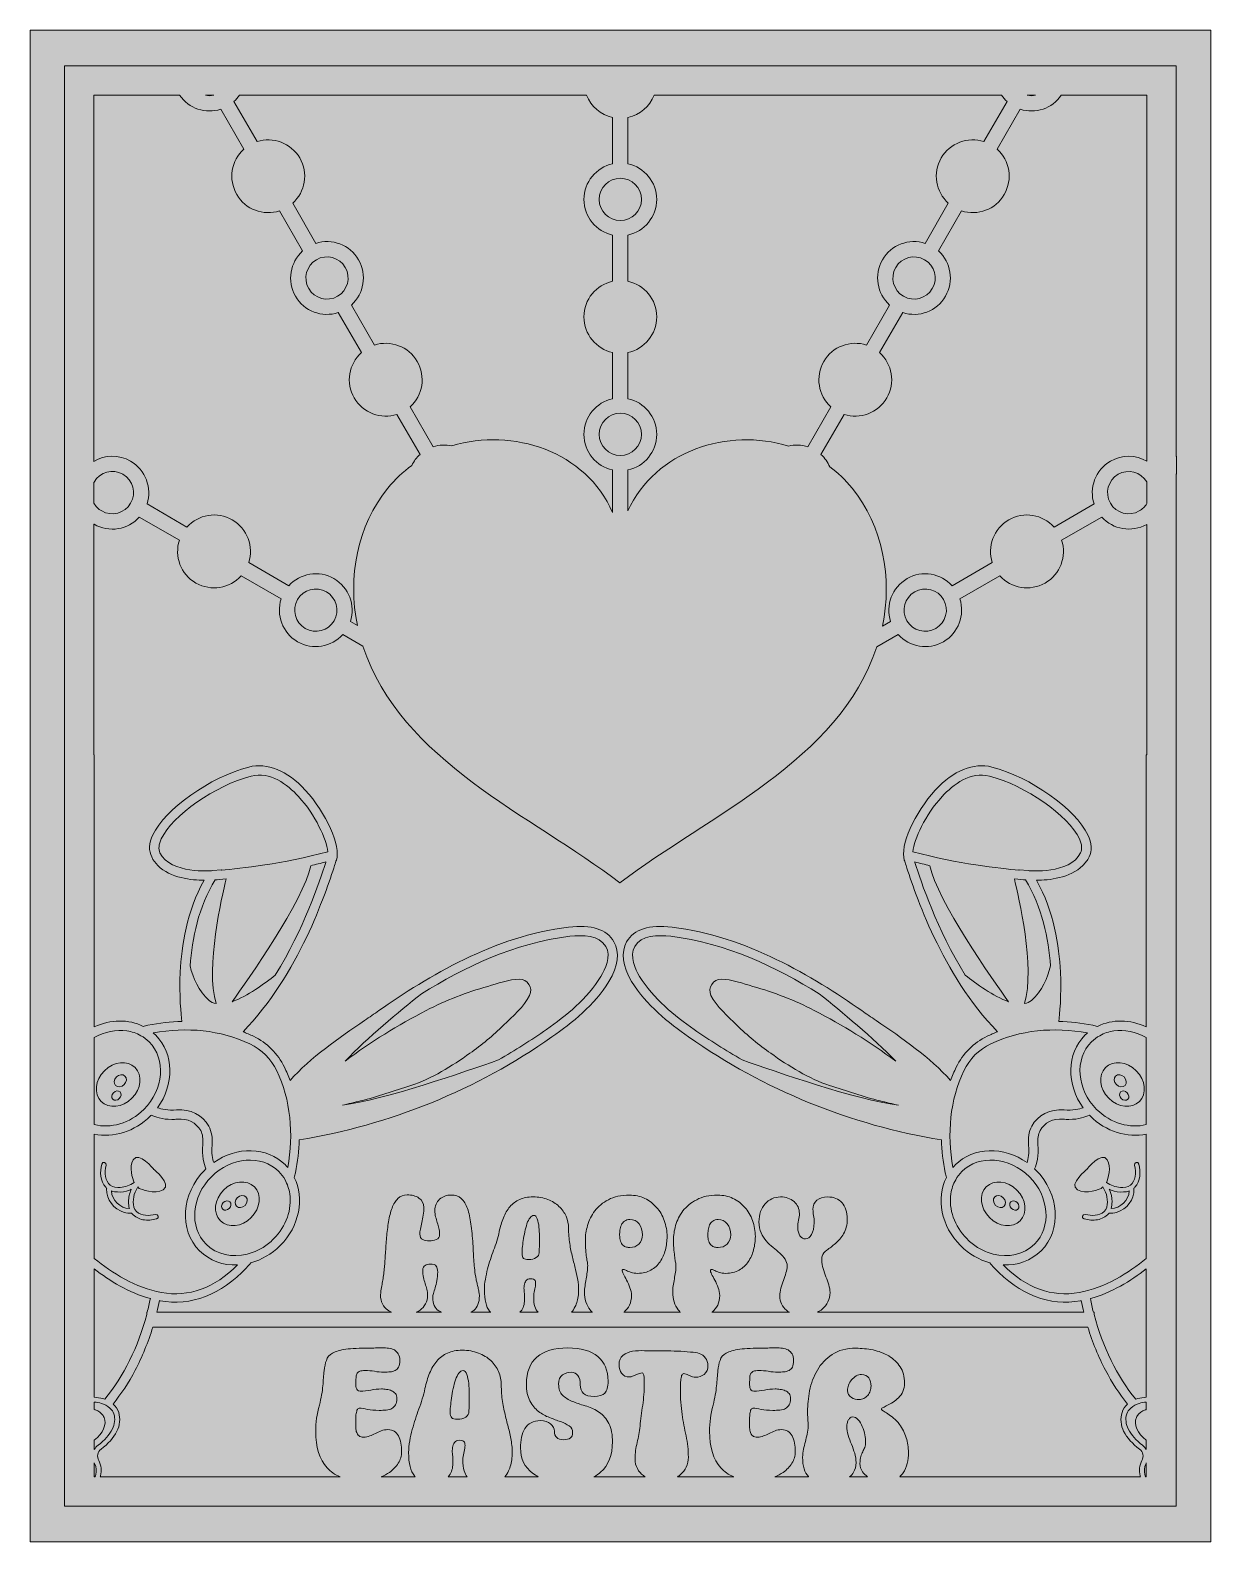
# Model space of a CAD drawing. Header units: inches. Extents: x 0.2 to 8.3, y -10.7 to -0.3.
import ezdxf

# ---------------------------------------------------------------- set-up
doc = ezdxf.new("R2010")
doc.units = ezdxf.units.IN
doc.header["$MEASUREMENT"] = 0
doc.layers.add('Layer 1', color=7, linetype='Continuous')

# ---------------------------------------------------------------- blocks, each defined once
blk = doc.blocks.new('block 2')
at = {"layer": 'Layer 1', "true_color": 0xfffeff}
h = blk.add_hatch(color=7, dxfattribs=at)
h.dxf.hatch_style = 2
h.paths.add_polyline_path([(8.068, -3.247), (8.065, -3.249), (8.065, -0.572), (7.315, -0.572), (7.205, -0.572), (6.941, -0.572), (6.831, -0.572), (4.48, -0.572), (4.032, -0.572), (1.683, -0.572), (1.573, -0.572), (1.309, -0.572), (1.198, -0.572), (0.446, -0.572), (0.446, -3.247), (0.446, -3.368), (0.446, -5.293), (0.446, -10.399), (0.446, -10.442), (8.065, -10.442), (8.065, -10.399), (8.065, -5.293), (8.065, -3.369), (8.068, -3.368)])
edge = h.paths.add_edge_path()
edge.add_spline(control_points=[(7.864, -3.572), (7.851, -3.592), (7.834, -3.61), (7.812, -3.622), (7.743, -3.662), (7.654, -3.638), (7.614, -3.569), (7.574, -3.5), (7.598, -3.411), (7.667, -3.371), (7.736, -3.332), (7.823, -3.355), (7.864, -3.422), (7.864, -3.422), (7.864, -3.572), (7.864, -3.572)], knot_values=[0, 0, 0, 0, 1, 1, 1, 2, 2, 2, 3, 3, 3, 4, 4, 4, 5, 5, 5, 5], degree=3, periodic=1)
edge = h.paths.add_edge_path()
edge.add_spline(control_points=[(7.864, -0.773), (7.864, -0.773), (7.864, -3.28), (7.864, -3.28), (7.789, -3.238), (7.695, -3.235), (7.615, -3.281), (7.511, -3.341), (7.467, -3.464), (7.502, -3.574), (7.502, -3.574), (7.228, -3.732), (7.228, -3.732), (7.151, -3.647), (7.021, -3.623), (6.918, -3.683), (6.814, -3.743), (6.77, -3.867), (6.805, -3.976), (6.805, -3.976), (6.53, -4.135), (6.53, -4.135), (6.453, -4.049), (6.324, -4.026), (6.221, -4.086), (6.117, -4.146), (6.073, -4.269), (6.108, -4.379), (6.108, -4.379), (6.052, -4.411), (6.052, -4.411), (6.122, -4.084), (6.055, -3.724), (5.844, -3.465), (5.798, -3.409), (5.747, -3.36), (5.691, -3.319), (5.677, -3.287), (5.657, -3.259), (5.631, -3.235), (5.631, -3.235), (5.789, -2.96), (5.789, -2.96), (5.899, -2.996), (6.022, -2.951), (6.082, -2.847), (6.142, -2.744), (6.119, -2.615), (6.033, -2.537), (6.033, -2.537), (6.192, -2.263), (6.192, -2.263), (6.301, -2.298), (6.425, -2.254), (6.484, -2.15), (6.544, -2.047), (6.521, -1.918), (6.436, -1.84), (6.436, -1.84), (6.594, -1.566), (6.594, -1.566), (6.704, -1.601), (6.827, -1.557), (6.887, -1.453), (6.947, -1.349), (6.924, -1.22), (6.838, -1.143), (6.838, -1.143), (6.997, -0.869), (6.997, -0.869), (7.1, -0.902), (7.215, -0.864), (7.278, -0.773), (7.278, -0.773), (7.864, -0.773), (7.864, -0.773)], knot_values=[0, 0, 0, 0, 1, 1, 1, 2, 2, 2, 3, 3, 3, 4, 4, 4, 5, 5, 5, 6, 6, 6, 7, 7, 7, 8, 8, 8, 9, 9, 9, 10, 10, 10, 11, 11, 11, 12, 12, 12, 13, 13, 13, 14, 14, 14, 15, 15, 15, 16, 16, 16, 17, 17, 17, 18, 18, 18, 19, 19, 19, 20, 20, 20, 21, 21, 21, 22, 22, 22, 23, 23, 23, 24, 24, 24, 25, 25, 25, 25], degree=3, periodic=1)
edge = h.paths.add_edge_path()
edge.add_spline(control_points=[(6.418, -4.427), (6.349, -4.467), (6.26, -4.444), (6.22, -4.374), (6.18, -4.305), (6.204, -4.216), (6.273, -4.176), (6.342, -4.136), (6.431, -4.16), (6.471, -4.229), (6.511, -4.299), (6.487, -4.387), (6.418, -4.427)], knot_values=[0, 0, 0, 0, 1, 1, 1, 2, 2, 2, 3, 3, 3, 4, 4, 4, 4], degree=3, periodic=1)
edge = h.paths.add_edge_path()
edge.add_spline(control_points=[(4.401, -3.097), (4.401, -3.177), (4.336, -3.242), (4.256, -3.242), (4.176, -3.242), (4.111, -3.177), (4.111, -3.097), (4.111, -3.017), (4.176, -2.952), (4.256, -2.952), (4.336, -2.952), (4.401, -3.017), (4.401, -3.097)], knot_values=[0, 0, 0, 0, 1, 1, 1, 2, 2, 2, 3, 3, 3, 4, 4, 4, 4], degree=3, periodic=1)
edge = h.paths.add_edge_path()
edge.add_spline(control_points=[(4.111, -1.487), (4.111, -1.407), (4.176, -1.342), (4.256, -1.342), (4.336, -1.342), (4.401, -1.407), (4.401, -1.487), (4.401, -1.567), (4.336, -1.632), (4.256, -1.632), (4.176, -1.632), (4.111, -1.567), (4.111, -1.487)], knot_values=[0, 0, 0, 0, 1, 1, 1, 2, 2, 2, 3, 3, 3, 4, 4, 4, 4], degree=3, periodic=1)
edge = h.paths.add_edge_path()
edge.add_spline(control_points=[(6.143, -1.953), (6.183, -1.884), (6.271, -1.86), (6.341, -1.9), (6.41, -1.94), (6.434, -2.029), (6.394, -2.098), (6.354, -2.167), (6.265, -2.191), (6.196, -2.151), (6.127, -2.111), (6.103, -2.022), (6.143, -1.953)], knot_values=[0, 0, 0, 0, 1, 1, 1, 2, 2, 2, 3, 3, 3, 4, 4, 4, 4], degree=3, periodic=1)
edge = h.paths.add_edge_path()
edge.add_spline(control_points=[(7.101, -0.773), (7.083, -0.777), (7.064, -0.777), (7.045, -0.773), (7.045, -0.773), (7.101, -0.773), (7.101, -0.773)], knot_values=[0, 0, 0, 0, 1, 1, 1, 2, 2, 2, 2], degree=3, periodic=1)
edge = h.paths.add_edge_path()
edge.add_spline(control_points=[(6.906, -0.816), (6.906, -0.816), (6.747, -1.091), (6.747, -1.091), (6.638, -1.055), (6.514, -1.1), (6.455, -1.203), (6.395, -1.307), (6.418, -1.436), (6.503, -1.513), (6.503, -1.513), (6.345, -1.788), (6.345, -1.788), (6.235, -1.753), (6.112, -1.797), (6.052, -1.901), (5.992, -2.004), (6.016, -2.133), (6.101, -2.211), (6.101, -2.211), (5.942, -2.485), (5.942, -2.485), (5.833, -2.45), (5.709, -2.494), (5.65, -2.598), (5.59, -2.701), (5.613, -2.831), (5.698, -2.908), (5.698, -2.908), (5.54, -3.182), (5.54, -3.182), (5.497, -3.168), (5.451, -3.167), (5.409, -3.177), (4.993, -3.05), (4.497, -3.208), (4.308, -3.622), (4.308, -3.622), (4.308, -3.341), (4.308, -3.341), (4.421, -3.317), (4.505, -3.217), (4.505, -3.097), (4.505, -2.977), (4.421, -2.877), (4.308, -2.853), (4.308, -2.853), (4.308, -2.536), (4.308, -2.536), (4.421, -2.512), (4.505, -2.412), (4.505, -2.292), (4.505, -2.172), (4.421, -2.072), (4.308, -2.048), (4.308, -2.048), (4.308, -1.731), (4.308, -1.731), (4.421, -1.707), (4.505, -1.606), (4.505, -1.487), (4.505, -1.367), (4.421, -1.267), (4.308, -1.243), (4.308, -1.243), (4.308, -0.926), (4.308, -0.926), (4.39, -0.908), (4.458, -0.85), (4.488, -0.773), (4.488, -0.773), (6.868, -0.773), (6.868, -0.773), (6.879, -0.789), (6.892, -0.803), (6.906, -0.816)], knot_values=[0, 0, 0, 0, 1, 1, 1, 2, 2, 2, 3, 3, 3, 4, 4, 4, 5, 5, 5, 6, 6, 6, 7, 7, 7, 8, 8, 8, 9, 9, 9, 10, 10, 10, 11, 11, 11, 12, 12, 12, 13, 13, 13, 14, 14, 14, 15, 15, 15, 16, 16, 16, 17, 17, 17, 18, 18, 18, 19, 19, 19, 20, 20, 20, 21, 21, 21, 22, 22, 22, 23, 23, 23, 24, 24, 24, 25, 25, 25, 25], degree=3, periodic=1)
edge = h.paths.add_edge_path()
edge.add_spline(control_points=[(4.024, -0.773), (4.054, -0.85), (4.121, -0.908), (4.203, -0.926), (4.203, -0.926), (4.203, -1.243), (4.203, -1.243), (4.091, -1.267), (4.006, -1.367), (4.006, -1.487), (4.006, -1.606), (4.091, -1.707), (4.203, -1.731), (4.203, -1.731), (4.203, -2.048), (4.203, -2.048), (4.091, -2.072), (4.006, -2.172), (4.006, -2.292), (4.006, -2.412), (4.091, -2.512), (4.203, -2.536), (4.203, -2.536), (4.203, -2.853), (4.203, -2.853), (4.091, -2.877), (4.006, -2.977), (4.006, -3.097), (4.006, -3.217), (4.091, -3.317), (4.203, -3.341), (4.203, -3.341), (4.203, -3.632), (4.203, -3.632), (4.018, -3.212), (3.52, -3.05), (3.101, -3.176), (3.06, -3.167), (3.016, -3.169), (2.974, -3.182), (2.974, -3.182), (2.816, -2.908), (2.816, -2.908), (2.901, -2.831), (2.924, -2.701), (2.864, -2.598), (2.805, -2.494), (2.681, -2.45), (2.571, -2.485), (2.571, -2.485), (2.413, -2.211), (2.413, -2.211), (2.498, -2.133), (2.522, -2.004), (2.462, -1.901), (2.402, -1.797), (2.279, -1.753), (2.169, -1.788), (2.169, -1.788), (2.011, -1.513), (2.011, -1.513), (2.096, -1.436), (2.119, -1.307), (2.059, -1.203), (1.999, -1.1), (1.876, -1.055), (1.766, -1.091), (1.766, -1.091), (1.608, -0.816), (1.608, -0.816), (1.622, -0.803), (1.635, -0.789), (1.646, -0.773), (1.646, -0.773), (4.024, -0.773), (4.024, -0.773)], knot_values=[0, 0, 0, 0, 1, 1, 1, 2, 2, 2, 3, 3, 3, 4, 4, 4, 5, 5, 5, 6, 6, 6, 7, 7, 7, 8, 8, 8, 9, 9, 9, 10, 10, 10, 11, 11, 11, 12, 12, 12, 13, 13, 13, 14, 14, 14, 15, 15, 15, 16, 16, 16, 17, 17, 17, 18, 18, 18, 19, 19, 19, 20, 20, 20, 21, 21, 21, 22, 22, 22, 23, 23, 23, 24, 24, 24, 25, 25, 25, 25], degree=3, periodic=1)
edge = h.paths.add_edge_path()
edge.add_spline(control_points=[(2.318, -2.151), (2.249, -2.191), (2.16, -2.167), (2.12, -2.098), (2.08, -2.029), (2.104, -1.94), (2.173, -1.9), (2.242, -1.86), (2.331, -1.884), (2.371, -1.953), (2.411, -2.022), (2.387, -2.111), (2.318, -2.151)], knot_values=[0, 0, 0, 0, 1, 1, 1, 2, 2, 2, 3, 3, 3, 4, 4, 4, 4], degree=3, periodic=1)
edge = h.paths.add_edge_path()
edge.add_spline(control_points=[(1.469, -0.773), (1.45, -0.777), (1.431, -0.777), (1.413, -0.773), (1.413, -0.773), (1.469, -0.773), (1.469, -0.773)], knot_values=[0, 0, 0, 0, 1, 1, 1, 2, 2, 2, 2], degree=3, periodic=1)
edge = h.paths.add_edge_path()
edge.add_spline(control_points=[(0.648, -0.773), (0.648, -0.773), (1.235, -0.773), (1.235, -0.773), (1.299, -0.864), (1.414, -0.902), (1.517, -0.869), (1.517, -0.869), (1.676, -1.143), (1.676, -1.143), (1.59, -1.22), (1.567, -1.349), (1.627, -1.453), (1.687, -1.557), (1.81, -1.601), (1.92, -1.566), (1.92, -1.566), (2.078, -1.84), (2.078, -1.84), (1.993, -1.918), (1.97, -2.047), (2.029, -2.15), (2.089, -2.254), (2.213, -2.298), (2.322, -2.263), (2.322, -2.263), (2.481, -2.537), (2.481, -2.537), (2.395, -2.615), (2.372, -2.744), (2.432, -2.847), (2.492, -2.951), (2.615, -2.996), (2.725, -2.96), (2.725, -2.96), (2.883, -3.235), (2.883, -3.235), (2.859, -3.256), (2.84, -3.282), (2.827, -3.31), (2.767, -3.354), (2.712, -3.405), (2.663, -3.465), (2.453, -3.722), (2.386, -4.08), (2.454, -4.406), (2.454, -4.406), (2.406, -4.379), (2.406, -4.379), (2.441, -4.269), (2.397, -4.146), (2.293, -4.086), (2.19, -4.026), (2.061, -4.049), (1.983, -4.135), (1.983, -4.135), (1.709, -3.976), (1.709, -3.976), (1.744, -3.867), (1.7, -3.743), (1.596, -3.683), (1.493, -3.623), (1.363, -3.647), (1.286, -3.732), (1.286, -3.732), (1.012, -3.574), (1.012, -3.574), (1.047, -3.464), (1.003, -3.341), (0.899, -3.281), (0.818, -3.234), (0.723, -3.238), (0.648, -3.282), (0.648, -3.282), (0.648, -0.773), (0.648, -0.773)], knot_values=[0, 0, 0, 0, 1, 1, 1, 2, 2, 2, 3, 3, 3, 4, 4, 4, 5, 5, 5, 6, 6, 6, 7, 7, 7, 8, 8, 8, 9, 9, 9, 10, 10, 10, 11, 11, 11, 12, 12, 12, 13, 13, 13, 14, 14, 14, 15, 15, 15, 16, 16, 16, 17, 17, 17, 18, 18, 18, 19, 19, 19, 20, 20, 20, 21, 21, 21, 22, 22, 22, 23, 23, 23, 24, 24, 24, 25, 25, 25, 25], degree=3, periodic=1)
edge = h.paths.add_edge_path()
edge.add_spline(control_points=[(2.294, -4.374), (2.254, -4.444), (2.165, -4.467), (2.096, -4.427), (2.027, -4.387), (2.003, -4.299), (2.043, -4.229), (2.083, -4.16), (2.172, -4.136), (2.241, -4.176), (2.31, -4.216), (2.334, -4.305), (2.294, -4.374)], knot_values=[0, 0, 0, 0, 1, 1, 1, 2, 2, 2, 3, 3, 3, 4, 4, 4, 4], degree=3, periodic=1)
edge = h.paths.add_edge_path()
edge.add_spline(control_points=[(0.648, -3.426), (0.648, -3.425), (0.648, -3.425), (0.649, -3.424), (0.689, -3.355), (0.777, -3.331), (0.847, -3.371), (0.916, -3.411), (0.94, -3.5), (0.9, -3.569), (0.86, -3.638), (0.771, -3.662), (0.702, -3.622), (0.678, -3.609), (0.66, -3.59), (0.648, -3.568), (0.648, -3.568), (0.648, -3.426), (0.648, -3.426)], knot_values=[0, 0, 0, 0, 1, 1, 1, 2, 2, 2, 3, 3, 3, 4, 4, 4, 5, 5, 5, 6, 6, 6, 6], degree=3, periodic=1)
edge = h.paths.add_edge_path()
edge.add_spline(control_points=[(0.718, -9.834), (0.716, -9.829), (0.714, -9.825), (0.711, -9.821), (0.699, -9.804), (0.681, -9.791), (0.658, -9.783), (0.656, -9.782), (0.653, -9.782), (0.651, -9.781), (0.651, -9.781), (0.651, -9.729), (0.651, -9.729), (0.668, -9.731), (0.684, -9.734), (0.699, -9.738), (0.7, -9.738), (0.7, -9.738), (0.7, -9.738), (0.719, -9.743), (0.74, -9.755), (0.757, -9.77), (0.77, -9.781), (0.781, -9.795), (0.785, -9.81), (0.795, -9.842), (0.791, -9.883), (0.776, -9.913), (0.754, -9.954), (0.721, -9.992), (0.677, -10.025), (0.666, -10.033), (0.657, -10.043), (0.651, -10.055), (0.651, -10.055), (0.651, -9.991), (0.651, -9.991), (0.71, -9.942), (0.739, -9.881), (0.718, -9.834)], knot_values=[0, 0, 0, 0, 1, 1, 1, 2, 2, 2, 3, 3, 3, 4, 4, 4, 5, 5, 5, 6, 6, 6, 7, 7, 7, 8, 8, 8, 9, 9, 9, 10, 10, 10, 11, 11, 11, 12, 12, 12, 13, 13, 13, 13], degree=3, periodic=1)
edge = h.paths.add_edge_path()
edge.add_spline(control_points=[(1.523, -6.083), (1.523, -6.083), (1.524, -6.081), (1.524, -6.081), (1.524, -6.081), (1.458, -6.087), (1.458, -6.087), (1.456, -6.088), (1.173, -6.112), (1.101, -5.965), (1.089, -5.94), (1.092, -5.908), (1.11, -5.869), (1.183, -5.711), (1.483, -5.501), (1.726, -5.439), (1.856, -5.405), (1.974, -5.496), (2.05, -5.579), (2.166, -5.704), (2.242, -5.873), (2.251, -5.957), (1.946, -6.042), (1.649, -6.073), (1.523, -6.083)], knot_values=[0, 0, 0, 0, 1, 1, 1, 2, 2, 2, 3, 3, 3, 4, 4, 4, 5, 5, 5, 6, 6, 6, 7, 7, 7, 8, 8, 8, 8], degree=3, periodic=1)
edge = h.paths.add_edge_path()
edge.add_spline(control_points=[(2.238, -6.027), (2.238, -6.029), (2.237, -6.03), (2.237, -6.032), (2.193, -6.165), (2.087, -6.489), (1.891, -6.803), (1.819, -6.861), (1.699, -6.949), (1.595, -6.985), (1.699, -6.84), (2.088, -6.291), (2.134, -6.053), (2.169, -6.045), (2.203, -6.036), (2.238, -6.027)], knot_values=[0, 0, 0, 0, 1, 1, 1, 2, 2, 2, 3, 3, 3, 4, 4, 4, 5, 5, 5, 5], degree=3, periodic=1)
edge = h.paths.add_edge_path()
edge.add_spline(control_points=[(1.48, -6.15), (1.495, -6.149), (1.521, -6.148), (1.555, -6.144), (1.525, -6.265), (1.412, -6.75), (1.485, -6.998), (1.467, -6.995), (1.451, -6.988), (1.437, -6.976), (1.366, -6.915), (1.327, -6.82), (1.307, -6.74), (1.321, -6.555), (1.364, -6.334), (1.48, -6.15)], knot_values=[0, 0, 0, 0, 1, 1, 1, 2, 2, 2, 3, 3, 3, 4, 4, 4, 5, 5, 5, 5], degree=3, periodic=1)
edge = h.paths.add_edge_path()
edge.add_spline(control_points=[(1.716, -7.274), (1.797, -7.312), (1.863, -7.378), (1.902, -7.459), (1.996, -7.657), (2.019, -7.892), (1.976, -8.121), (1.971, -8.116), (1.966, -8.11), (1.96, -8.104), (1.834, -7.978), (1.627, -7.976), (1.469, -8.088), (1.46, -8.061), (1.453, -8.022), (1.458, -7.97), (1.463, -7.919), (1.455, -7.875), (1.436, -7.839), (1.394, -7.761), (1.309, -7.718), (1.215, -7.727), (1.154, -7.732), (1.11, -7.721), (1.084, -7.712), (1.2, -7.553), (1.198, -7.342), (1.072, -7.215), (1.066, -7.21), (1.06, -7.204), (1.054, -7.199), (1.284, -7.157), (1.518, -7.179), (1.716, -7.274)], knot_values=[0, 0, 0, 0, 1, 1, 1, 2, 2, 2, 3, 3, 3, 4, 4, 4, 5, 5, 5, 6, 6, 6, 7, 7, 7, 8, 8, 8, 9, 9, 9, 10, 10, 10, 11, 11, 11, 11], degree=3, periodic=1)
edge = h.paths.add_edge_path()
edge.add_spline(control_points=[(1.879, -8.611), (1.857, -8.634), (1.833, -8.653), (1.807, -8.669), (1.773, -8.69), (1.736, -8.706), (1.699, -8.715), (1.596, -8.741), (1.49, -8.719), (1.417, -8.647), (1.3, -8.529), (1.316, -8.322), (1.453, -8.185), (1.59, -8.047), (1.797, -8.032), (1.915, -8.149), (1.932, -8.166), (1.946, -8.185), (1.958, -8.206), (1.974, -8.235), (1.985, -8.268), (1.99, -8.302), (2.006, -8.406), (1.968, -8.523), (1.879, -8.611)], knot_values=[0, 0, 0, 0, 1, 1, 1, 2, 2, 2, 3, 3, 3, 4, 4, 4, 5, 5, 5, 6, 6, 6, 7, 7, 7, 8, 8, 8, 8], degree=3, periodic=1)
edge = h.paths.add_edge_path()
edge.add_spline(control_points=[(0.991, -7.723), (0.894, -7.82), (0.762, -7.856), (0.651, -7.827), (0.651, -7.827), (0.651, -7.23), (0.651, -7.23), (0.722, -7.19), (0.801, -7.174), (0.874, -7.185), (0.908, -7.19), (0.94, -7.201), (0.97, -7.218), (0.99, -7.229), (1.009, -7.244), (1.026, -7.261), (1.144, -7.378), (1.128, -7.586), (0.991, -7.723)], knot_values=[0, 0, 0, 0, 1, 1, 1, 2, 2, 2, 3, 3, 3, 4, 4, 4, 5, 5, 5, 6, 6, 6, 6], degree=3, periodic=1)
edge = h.paths.add_edge_path()
edge.add_spline(control_points=[(1.036, -7.768), (1.038, -7.766), (1.04, -7.764), (1.042, -7.763), (1.067, -7.775), (1.115, -7.792), (1.182, -7.792), (1.194, -7.792), (1.207, -7.792), (1.221, -7.79), (1.289, -7.784), (1.35, -7.814), (1.38, -7.869), (1.393, -7.894), (1.398, -7.926), (1.394, -7.963), (1.387, -8.041), (1.402, -8.098), (1.416, -8.131), (1.413, -8.134), (1.41, -8.136), (1.408, -8.139), (1.245, -8.301), (1.23, -8.549), (1.372, -8.692), (1.441, -8.761), (1.535, -8.793), (1.632, -8.789), (1.474, -8.948), (1.299, -9.012), (1.111, -8.978), (0.933, -8.947), (0.772, -8.842), (0.651, -8.744), (0.651, -8.744), (0.651, -7.893), (0.651, -7.893), (0.779, -7.92), (0.927, -7.877), (1.036, -7.768)], knot_values=[0, 0, 0, 0, 1, 1, 1, 2, 2, 2, 3, 3, 3, 4, 4, 4, 5, 5, 5, 6, 6, 6, 7, 7, 7, 8, 8, 8, 9, 9, 9, 10, 10, 10, 11, 11, 11, 12, 12, 12, 13, 13, 13, 13], degree=3, periodic=1)
edge = h.paths.add_edge_path()
edge.add_spline(control_points=[(1.035, -9.02), (1.028, -9.052), (1.021, -9.083), (1.013, -9.114), (1.013, -9.114), (1.01, -9.114), (1.01, -9.114), (1.01, -9.114), (1.01, -9.129), (1.01, -9.129), (0.952, -9.35), (0.851, -9.553), (0.723, -9.71), (0.718, -9.708), (0.713, -9.706), (0.709, -9.705), (0.69, -9.7), (0.671, -9.697), (0.651, -9.695), (0.651, -9.695), (0.651, -8.817), (0.651, -8.817), (0.757, -8.898), (0.888, -8.98), (1.035, -9.02)], knot_values=[0, 0, 0, 0, 1, 1, 1, 2, 2, 2, 3, 3, 3, 4, 4, 4, 5, 5, 5, 6, 6, 6, 7, 7, 7, 8, 8, 8, 8], degree=3, periodic=1)
edge = h.paths.add_edge_path()
edge.add_spline(control_points=[(0.655, -10.154), (0.664, -10.176), (0.667, -10.202), (0.661, -10.226), (0.659, -10.231), (0.658, -10.236), (0.655, -10.241), (0.655, -10.241), (0.651, -10.241), (0.651, -10.241), (0.651, -10.241), (0.651, -10.146), (0.651, -10.146), (0.652, -10.149), (0.653, -10.151), (0.655, -10.154)], knot_values=[0, 0, 0, 0, 1, 1, 1, 2, 2, 2, 3, 3, 3, 4, 4, 4, 5, 5, 5, 5], degree=3, periodic=1)
edge = h.paths.add_edge_path()
edge.add_spline(control_points=[(3.22, -9.711), (3.22, -9.725), (3.22, -9.739), (3.22, -9.753), (3.219, -9.767), (3.219, -9.781), (3.218, -9.796), (3.218, -9.81), (3.211, -9.821), (3.196, -9.832), (3.181, -9.842), (3.162, -9.847), (3.139, -9.847), (3.12, -9.847), (3.107, -9.843), (3.1, -9.836), (3.093, -9.83), (3.089, -9.817), (3.089, -9.799), (3.089, -9.79), (3.09, -9.777), (3.092, -9.76), (3.093, -9.743), (3.096, -9.723), (3.098, -9.702), (3.101, -9.681), (3.105, -9.66), (3.11, -9.637), (3.115, -9.615), (3.12, -9.595), (3.127, -9.576), (3.133, -9.558), (3.141, -9.542), (3.149, -9.531), (3.158, -9.519), (3.167, -9.513), (3.178, -9.513), (3.189, -9.513), (3.198, -9.522), (3.204, -9.54), (3.21, -9.558), (3.214, -9.578), (3.217, -9.601), (3.219, -9.624), (3.22, -9.646), (3.22, -9.668), (3.22, -9.689), (3.22, -9.704), (3.22, -9.711)], knot_values=[0, 0, 0, 0, 1, 1, 1, 2, 2, 2, 3, 3, 3, 4, 4, 4, 5, 5, 5, 6, 6, 6, 7, 7, 7, 8, 8, 8, 9, 9, 9, 10, 10, 10, 11, 11, 11, 12, 12, 12, 13, 13, 13, 14, 14, 14, 15, 15, 15, 16, 16, 16, 16], degree=3, periodic=1)
edge = h.paths.add_edge_path()
edge.add_spline(control_points=[(3.107, -10.162), (3.108, -10.154), (3.108, -10.146), (3.108, -10.138), (3.108, -10.131), (3.107, -10.123), (3.107, -10.115), (3.107, -10.107), (3.107, -10.096), (3.105, -10.082), (3.103, -10.068), (3.104, -10.055), (3.106, -10.041), (3.108, -10.028), (3.112, -10.016), (3.119, -10.006), (3.126, -9.996), (3.138, -9.991), (3.155, -9.991), (3.172, -9.991), (3.182, -9.995), (3.187, -10.004), (3.191, -10.012), (3.193, -10.023), (3.191, -10.036), (3.19, -10.049), (3.187, -10.063), (3.183, -10.079), (3.179, -10.095), (3.177, -10.11), (3.177, -10.125), (3.177, -10.154), (3.18, -10.18), (3.186, -10.201), (3.19, -10.217), (3.197, -10.23), (3.206, -10.241), (3.206, -10.241), (3.076, -10.241), (3.076, -10.241), (3.096, -10.218), (3.106, -10.192), (3.107, -10.162)], knot_values=[0, 0, 0, 0, 1, 1, 1, 2, 2, 2, 3, 3, 3, 4, 4, 4, 5, 5, 5, 6, 6, 6, 7, 7, 7, 8, 8, 8, 9, 9, 9, 10, 10, 10, 11, 11, 11, 12, 12, 12, 13, 13, 13, 14, 14, 14, 14], degree=3, periodic=1)
edge = h.paths.add_edge_path()
edge.add_spline(control_points=[(5.862, -10.08), (5.855, -10.06), (5.848, -10.039), (5.84, -10.018), (5.832, -9.998), (5.824, -9.977), (5.818, -9.956), (5.811, -9.936), (5.808, -9.915), (5.808, -9.893), (5.808, -9.888), (5.809, -9.882), (5.811, -9.875), (5.812, -9.867), (5.815, -9.86), (5.818, -9.854), (5.821, -9.848), (5.825, -9.842), (5.83, -9.838), (5.835, -9.833), (5.841, -9.831), (5.847, -9.831), (5.862, -9.831), (5.875, -9.837), (5.886, -9.85), (5.897, -9.863), (5.907, -9.879), (5.914, -9.897), (5.922, -9.915), (5.928, -9.934), (5.931, -9.953), (5.935, -9.972), (5.937, -9.987), (5.937, -10), (5.937, -10.017), (5.935, -10.03), (5.931, -10.04), (5.927, -10.049), (5.922, -10.059), (5.917, -10.069), (5.913, -10.078), (5.908, -10.089), (5.904, -10.101), (5.9, -10.113), (5.898, -10.129), (5.898, -10.15), (5.898, -10.171), (5.904, -10.19), (5.915, -10.206), (5.925, -10.22), (5.936, -10.231), (5.95, -10.241), (5.95, -10.241), (5.827, -10.241), (5.827, -10.241), (5.837, -10.232), (5.847, -10.222), (5.854, -10.21), (5.866, -10.193), (5.871, -10.171), (5.871, -10.144), (5.871, -10.122), (5.868, -10.101), (5.862, -10.08)], knot_values=[0, 0, 0, 0, 1, 1, 1, 2, 2, 2, 3, 3, 3, 4, 4, 4, 5, 5, 5, 6, 6, 6, 7, 7, 7, 8, 8, 8, 9, 9, 9, 10, 10, 10, 11, 11, 11, 12, 12, 12, 13, 13, 13, 14, 14, 14, 15, 15, 15, 16, 16, 16, 17, 17, 17, 18, 18, 18, 19, 19, 19, 20, 20, 20, 21, 21, 21, 21], degree=3, periodic=1)
edge = h.paths.add_edge_path()
edge.add_spline(control_points=[(5.968, -9.653), (5.964, -9.664), (5.959, -9.674), (5.951, -9.683), (5.944, -9.692), (5.935, -9.699), (5.925, -9.704), (5.915, -9.709), (5.904, -9.712), (5.892, -9.712), (5.873, -9.712), (5.856, -9.707), (5.839, -9.697), (5.822, -9.687), (5.813, -9.671), (5.813, -9.65), (5.813, -9.638), (5.816, -9.625), (5.82, -9.612), (5.825, -9.599), (5.832, -9.587), (5.841, -9.576), (5.85, -9.566), (5.86, -9.557), (5.872, -9.55), (5.884, -9.543), (5.896, -9.54), (5.909, -9.54), (5.931, -9.54), (5.947, -9.548), (5.958, -9.564), (5.969, -9.58), (5.974, -9.598), (5.974, -9.619), (5.974, -9.631), (5.972, -9.642), (5.968, -9.653)], knot_values=[0, 0, 0, 0, 1, 1, 1, 2, 2, 2, 3, 3, 3, 4, 4, 4, 5, 5, 5, 6, 6, 6, 7, 7, 7, 8, 8, 8, 9, 9, 9, 10, 10, 10, 11, 11, 11, 12, 12, 12, 12], degree=3, periodic=1)
edge = h.paths.add_edge_path()
edge.add_spline(control_points=[(6.171, -10.241), (6.179, -10.233), (6.187, -10.224), (6.194, -10.214), (6.207, -10.195), (6.216, -10.173), (6.222, -10.149), (6.228, -10.125), (6.23, -10.1), (6.23, -10.075), (6.23, -10.039), (6.225, -10.005), (6.215, -9.973), (6.204, -9.941), (6.189, -9.91), (6.169, -9.882), (6.156, -9.865), (6.143, -9.851), (6.129, -9.839), (6.114, -9.827), (6.101, -9.817), (6.088, -9.809), (6.076, -9.801), (6.066, -9.795), (6.058, -9.79), (6.049, -9.785), (6.045, -9.78), (6.045, -9.776), (6.045, -9.773), (6.049, -9.77), (6.057, -9.766), (6.065, -9.762), (6.075, -9.758), (6.087, -9.751), (6.098, -9.745), (6.111, -9.738), (6.125, -9.73), (6.139, -9.721), (6.151, -9.711), (6.163, -9.699), (6.175, -9.687), (6.185, -9.672), (6.192, -9.656), (6.2, -9.64), (6.204, -9.621), (6.204, -9.599), (6.204, -9.555), (6.194, -9.517), (6.173, -9.487), (6.153, -9.457), (6.127, -9.432), (6.095, -9.413), (6.063, -9.394), (6.027, -9.38), (5.988, -9.372), (5.948, -9.364), (5.909, -9.36), (5.87, -9.36), (5.805, -9.36), (5.75, -9.374), (5.708, -9.403), (5.665, -9.431), (5.631, -9.467), (5.606, -9.51), (5.581, -9.553), (5.563, -9.6), (5.553, -9.651), (5.544, -9.701), (5.539, -9.749), (5.539, -9.793), (5.539, -9.81), (5.539, -9.827), (5.541, -9.844), (5.542, -9.861), (5.543, -9.878), (5.543, -9.895), (5.543, -9.913), (5.54, -9.931), (5.536, -9.948), (5.532, -9.965), (5.528, -9.983), (5.524, -10), (5.519, -10.018), (5.515, -10.035), (5.511, -10.052), (5.507, -10.07), (5.505, -10.088), (5.505, -10.106), (5.505, -10.168), (5.519, -10.212), (5.546, -10.24), (5.546, -10.24), (5.546, -10.241), (5.546, -10.241), (5.546, -10.241), (5.315, -10.241), (5.315, -10.241), (5.335, -10.232), (5.354, -10.223), (5.371, -10.211), (5.396, -10.193), (5.417, -10.172), (5.432, -10.148), (5.447, -10.124), (5.455, -10.098), (5.455, -10.069), (5.455, -10.026), (5.448, -9.99), (5.433, -9.961), (5.419, -9.933), (5.395, -9.918), (5.362, -9.918), (5.345, -9.918), (5.329, -9.921), (5.316, -9.926), (5.302, -9.931), (5.289, -9.937), (5.276, -9.944), (5.263, -9.95), (5.25, -9.956), (5.237, -9.961), (5.224, -9.967), (5.21, -9.969), (5.196, -9.969), (5.182, -9.969), (5.171, -9.966), (5.163, -9.96), (5.156, -9.954), (5.15, -9.946), (5.147, -9.937), (5.144, -9.928), (5.142, -9.917), (5.142, -9.906), (5.141, -9.895), (5.141, -9.884), (5.141, -9.873), (5.141, -9.869), (5.141, -9.861), (5.141, -9.85), (5.141, -9.839), (5.142, -9.828), (5.143, -9.816), (5.144, -9.804), (5.146, -9.794), (5.149, -9.785), (5.153, -9.776), (5.158, -9.771), (5.164, -9.771), (5.18, -9.771), (5.199, -9.774), (5.222, -9.779), (5.244, -9.784), (5.27, -9.786), (5.301, -9.786), (5.319, -9.786), (5.335, -9.785), (5.35, -9.784), (5.365, -9.782), (5.378, -9.778), (5.388, -9.773), (5.399, -9.767), (5.407, -9.759), (5.413, -9.748), (5.419, -9.737), (5.422, -9.723), (5.422, -9.705), (5.422, -9.691), (5.419, -9.68), (5.412, -9.671), (5.405, -9.663), (5.397, -9.656), (5.386, -9.651), (5.376, -9.647), (5.364, -9.643), (5.351, -9.642), (5.339, -9.64), (5.327, -9.639), (5.317, -9.639), (5.293, -9.639), (5.268, -9.642), (5.244, -9.647), (5.22, -9.651), (5.196, -9.654), (5.171, -9.654), (5.163, -9.654), (5.157, -9.652), (5.152, -9.648), (5.148, -9.644), (5.145, -9.638), (5.144, -9.632), (5.143, -9.625), (5.142, -9.618), (5.142, -9.611), (5.142, -9.603), (5.142, -9.596), (5.142, -9.589), (5.142, -9.577), (5.143, -9.565), (5.143, -9.556), (5.144, -9.546), (5.147, -9.538), (5.151, -9.532), (5.155, -9.526), (5.161, -9.521), (5.169, -9.518), (5.178, -9.515), (5.19, -9.513), (5.206, -9.513), (5.227, -9.513), (5.249, -9.515), (5.27, -9.518), (5.292, -9.522), (5.313, -9.524), (5.334, -9.524), (5.349, -9.524), (5.364, -9.523), (5.377, -9.522), (5.39, -9.521), (5.402, -9.518), (5.412, -9.512), (5.421, -9.507), (5.429, -9.499), (5.435, -9.489), (5.44, -9.478), (5.443, -9.464), (5.443, -9.445), (5.443, -9.426), (5.44, -9.41), (5.433, -9.399), (5.426, -9.388), (5.417, -9.379), (5.405, -9.372), (5.394, -9.366), (5.381, -9.362), (5.367, -9.36), (5.352, -9.358), (5.337, -9.357), (5.321, -9.357), (5.306, -9.357), (5.291, -9.357), (5.277, -9.358), (5.262, -9.359), (5.249, -9.359), (5.236, -9.359), (5.168, -9.359), (5.114, -9.362), (5.074, -9.367), (5.034, -9.373), (5.003, -9.382), (4.981, -9.394), (4.96, -9.406), (4.946, -9.422), (4.939, -9.443), (4.932, -9.463), (4.927, -9.487), (4.924, -9.516), (4.922, -9.545), (4.919, -9.579), (4.915, -9.617), (4.912, -9.656), (4.904, -9.701), (4.891, -9.751), (4.875, -9.811), (4.867, -9.87), (4.867, -9.929), (4.867, -10.038), (4.893, -10.122), (4.944, -10.18), (4.968, -10.206), (4.998, -10.226), (5.033, -10.241), (5.033, -10.241), (4.648, -10.241), (4.648, -10.241), (4.655, -10.236), (4.662, -10.231), (4.668, -10.226), (4.685, -10.212), (4.698, -10.194), (4.708, -10.174), (4.718, -10.154), (4.722, -10.131), (4.722, -10.106), (4.722, -10.057), (4.717, -10.008), (4.706, -9.96), (4.695, -9.912), (4.686, -9.864), (4.68, -9.815), (4.677, -9.787), (4.674, -9.759), (4.671, -9.73), (4.668, -9.702), (4.667, -9.674), (4.667, -9.645), (4.667, -9.64), (4.667, -9.632), (4.667, -9.62), (4.668, -9.608), (4.668, -9.595), (4.67, -9.582), (4.671, -9.569), (4.673, -9.558), (4.676, -9.548), (4.68, -9.539), (4.684, -9.534), (4.69, -9.534), (4.695, -9.534), (4.702, -9.535), (4.708, -9.538), (4.715, -9.541), (4.722, -9.544), (4.729, -9.546), (4.736, -9.549), (4.743, -9.552), (4.75, -9.555), (4.758, -9.558), (4.764, -9.559), (4.77, -9.559), (4.794, -9.559), (4.814, -9.552), (4.831, -9.539), (4.848, -9.525), (4.856, -9.505), (4.856, -9.479), (4.856, -9.459), (4.85, -9.441), (4.839, -9.427), (4.829, -9.412), (4.814, -9.402), (4.795, -9.395), (4.783, -9.391), (4.763, -9.388), (4.736, -9.386), (4.708, -9.383), (4.679, -9.381), (4.648, -9.38), (4.617, -9.379), (4.587, -9.378), (4.558, -9.378), (4.529, -9.378), (4.508, -9.378), (4.493, -9.378), (4.473, -9.378), (4.449, -9.378), (4.421, -9.377), (4.393, -9.375), (4.366, -9.377), (4.34, -9.381), (4.314, -9.386), (4.292, -9.395), (4.274, -9.409), (4.256, -9.422), (4.247, -9.444), (4.247, -9.474), (4.247, -9.497), (4.253, -9.516), (4.264, -9.532), (4.276, -9.549), (4.294, -9.557), (4.32, -9.557), (4.326, -9.557), (4.333, -9.555), (4.34, -9.552), (4.347, -9.55), (4.355, -9.546), (4.363, -9.543), (4.37, -9.539), (4.378, -9.536), (4.385, -9.533), (4.392, -9.53), (4.399, -9.529), (4.405, -9.529), (4.409, -9.529), (4.413, -9.532), (4.415, -9.539), (4.417, -9.545), (4.418, -9.553), (4.419, -9.562), (4.42, -9.57), (4.42, -9.579), (4.42, -9.587), (4.42, -9.595), (4.42, -9.601), (4.42, -9.605), (4.42, -9.654), (4.416, -9.702), (4.409, -9.75), (4.401, -9.798), (4.395, -9.847), (4.391, -9.895), (4.387, -9.932), (4.38, -9.969), (4.371, -10.006), (4.362, -10.042), (4.357, -10.079), (4.357, -10.117), (4.357, -10.143), (4.362, -10.166), (4.373, -10.185), (4.383, -10.205), (4.397, -10.221), (4.414, -10.233), (4.418, -10.236), (4.422, -10.238), (4.426, -10.241), (4.426, -10.241), (4.075, -10.241), (4.075, -10.241), (4.092, -10.232), (4.107, -10.221), (4.121, -10.209), (4.175, -10.162), (4.202, -10.092), (4.202, -10), (4.202, -10), (4.202, -9.987), (4.202, -9.987), (4.2, -9.936), (4.19, -9.895), (4.171, -9.864), (4.152, -9.834), (4.129, -9.81), (4.102, -9.793), (4.075, -9.776), (4.045, -9.763), (4.014, -9.754), (3.982, -9.745), (3.953, -9.734), (3.926, -9.724), (3.9, -9.713), (3.877, -9.699), (3.86, -9.682), (3.842, -9.665), (3.833, -9.64), (3.833, -9.606), (3.833, -9.576), (3.842, -9.555), (3.86, -9.543), (3.877, -9.531), (3.898, -9.525), (3.92, -9.525), (3.939, -9.525), (3.954, -9.532), (3.965, -9.547), (3.976, -9.562), (3.981, -9.582), (3.981, -9.608), (3.981, -9.637), (3.989, -9.658), (4.003, -9.671), (4.018, -9.684), (4.043, -9.69), (4.076, -9.69), (4.111, -9.69), (4.136, -9.683), (4.15, -9.667), (4.164, -9.652), (4.172, -9.625), (4.172, -9.586), (4.172, -9.512), (4.148, -9.456), (4.101, -9.417), (4.054, -9.377), (3.986, -9.358), (3.896, -9.358), (3.803, -9.358), (3.733, -9.379), (3.684, -9.421), (3.636, -9.463), (3.612, -9.524), (3.612, -9.605), (3.612, -9.653), (3.62, -9.692), (3.636, -9.721), (3.652, -9.751), (3.671, -9.775), (3.695, -9.793), (3.718, -9.811), (3.743, -9.825), (3.771, -9.835), (3.798, -9.845), (3.823, -9.855), (3.846, -9.863), (3.87, -9.872), (3.889, -9.881), (3.905, -9.892), (3.921, -9.903), (3.929, -9.919), (3.929, -9.939), (3.929, -9.971), (3.908, -9.987), (3.867, -9.987), (3.825, -9.987), (3.804, -9.968), (3.804, -9.929), (3.804, -9.911), (3.795, -9.894), (3.777, -9.879), (3.759, -9.864), (3.737, -9.856), (3.71, -9.856), (3.684, -9.856), (3.662, -9.861), (3.644, -9.871), (3.626, -9.881), (3.612, -9.894), (3.601, -9.911), (3.591, -9.928), (3.583, -9.948), (3.579, -9.97), (3.574, -9.993), (3.572, -10.017), (3.572, -10.043), (3.572, -10.118), (3.6, -10.176), (3.655, -10.217), (3.667, -10.226), (3.68, -10.234), (3.693, -10.241), (3.693, -10.241), (3.464, -10.241), (3.464, -10.241), (3.474, -10.229), (3.483, -10.216), (3.49, -10.201), (3.502, -10.175), (3.51, -10.146), (3.513, -10.113), (3.517, -10.08), (3.516, -10.047), (3.511, -10.013), (3.507, -9.982), (3.5, -9.952), (3.493, -9.921), (3.485, -9.891), (3.477, -9.86), (3.469, -9.827), (3.461, -9.795), (3.454, -9.761), (3.448, -9.725), (3.443, -9.69), (3.44, -9.651), (3.44, -9.61), (3.44, -9.579), (3.434, -9.549), (3.421, -9.52), (3.409, -9.492), (3.391, -9.467), (3.368, -9.445), (3.345, -9.423), (3.317, -9.406), (3.283, -9.393), (3.25, -9.38), (3.213, -9.374), (3.173, -9.374), (3.133, -9.374), (3.099, -9.38), (3.071, -9.393), (3.043, -9.406), (3.018, -9.424), (2.998, -9.448), (2.978, -9.471), (2.961, -9.499), (2.949, -9.531), (2.936, -9.563), (2.925, -9.598), (2.917, -9.636), (2.906, -9.684), (2.893, -9.731), (2.875, -9.776), (2.858, -9.822), (2.843, -9.868), (2.83, -9.916), (2.823, -9.942), (2.817, -9.968), (2.813, -9.995), (2.808, -10.021), (2.805, -10.048), (2.805, -10.075), (2.805, -10.148), (2.818, -10.202), (2.845, -10.235), (2.846, -10.237), (2.848, -10.239), (2.85, -10.241), (2.85, -10.241), (2.617, -10.241), (2.617, -10.241), (2.637, -10.232), (2.656, -10.223), (2.673, -10.211), (2.698, -10.193), (2.718, -10.172), (2.734, -10.148), (2.749, -10.124), (2.757, -10.098), (2.757, -10.069), (2.757, -10.026), (2.75, -9.99), (2.735, -9.961), (2.72, -9.933), (2.697, -9.918), (2.663, -9.918), (2.646, -9.918), (2.631, -9.921), (2.617, -9.926), (2.604, -9.931), (2.59, -9.937), (2.577, -9.944), (2.564, -9.95), (2.551, -9.956), (2.538, -9.961), (2.526, -9.967), (2.512, -9.969), (2.497, -9.969), (2.483, -9.969), (2.473, -9.966), (2.465, -9.96), (2.457, -9.954), (2.452, -9.946), (2.449, -9.937), (2.445, -9.928), (2.444, -9.917), (2.443, -9.906), (2.443, -9.895), (2.443, -9.884), (2.443, -9.873), (2.443, -9.869), (2.443, -9.861), (2.443, -9.85), (2.443, -9.839), (2.443, -9.828), (2.444, -9.816), (2.446, -9.804), (2.448, -9.794), (2.451, -9.785), (2.454, -9.776), (2.459, -9.771), (2.466, -9.771), (2.482, -9.771), (2.501, -9.774), (2.523, -9.779), (2.546, -9.784), (2.572, -9.786), (2.603, -9.786), (2.621, -9.786), (2.637, -9.785), (2.652, -9.784), (2.667, -9.782), (2.68, -9.778), (2.69, -9.773), (2.701, -9.767), (2.709, -9.759), (2.715, -9.748), (2.721, -9.737), (2.724, -9.723), (2.724, -9.705), (2.724, -9.691), (2.721, -9.68), (2.714, -9.671), (2.707, -9.663), (2.698, -9.656), (2.688, -9.651), (2.677, -9.647), (2.666, -9.643), (2.653, -9.642), (2.641, -9.64), (2.629, -9.639), (2.619, -9.639), (2.594, -9.639), (2.57, -9.642), (2.546, -9.647), (2.521, -9.651), (2.497, -9.654), (2.473, -9.654), (2.465, -9.654), (2.459, -9.652), (2.454, -9.648), (2.45, -9.644), (2.447, -9.638), (2.446, -9.632), (2.444, -9.625), (2.444, -9.618), (2.444, -9.611), (2.444, -9.603), (2.444, -9.596), (2.444, -9.589), (2.444, -9.577), (2.444, -9.565), (2.445, -9.556), (2.446, -9.546), (2.448, -9.538), (2.452, -9.532), (2.456, -9.526), (2.463, -9.521), (2.471, -9.518), (2.48, -9.515), (2.492, -9.513), (2.508, -9.513), (2.529, -9.513), (2.55, -9.515), (2.572, -9.518), (2.593, -9.522), (2.614, -9.524), (2.636, -9.524), (2.651, -9.524), (2.665, -9.523), (2.679, -9.522), (2.692, -9.521), (2.703, -9.518), (2.713, -9.512), (2.723, -9.507), (2.731, -9.499), (2.736, -9.489), (2.742, -9.478), (2.745, -9.464), (2.745, -9.445), (2.745, -9.426), (2.741, -9.41), (2.734, -9.399), (2.728, -9.388), (2.718, -9.379), (2.707, -9.372), (2.696, -9.366), (2.683, -9.362), (2.668, -9.36), (2.654, -9.358), (2.638, -9.357), (2.622, -9.357), (2.608, -9.357), (2.593, -9.357), (2.578, -9.358), (2.564, -9.359), (2.55, -9.359), (2.537, -9.359), (2.469, -9.359), (2.415, -9.362), (2.375, -9.367), (2.335, -9.373), (2.304, -9.382), (2.283, -9.394), (2.262, -9.406), (2.247, -9.422), (2.241, -9.443), (2.234, -9.463), (2.229, -9.487), (2.226, -9.516), (2.223, -9.545), (2.22, -9.579), (2.217, -9.617), (2.214, -9.656), (2.206, -9.701), (2.193, -9.751), (2.176, -9.811), (2.168, -9.87), (2.168, -9.929), (2.168, -10.038), (2.194, -10.122), (2.246, -10.18), (2.27, -10.206), (2.3, -10.226), (2.335, -10.241), (2.335, -10.241), (0.692, -10.241), (0.692, -10.241), (0.692, -10.238), (0.693, -10.236), (0.694, -10.234), (0.702, -10.2), (0.698, -10.161), (0.681, -10.13), (0.667, -10.103), (0.673, -10.07), (0.697, -10.052), (0.746, -10.016), (0.782, -9.974), (0.806, -9.929), (0.826, -9.891), (0.83, -9.84), (0.818, -9.8), (0.811, -9.778), (0.797, -9.759), (0.779, -9.743), (0.835, -9.674), (0.886, -9.596), (0.931, -9.511), (0.979, -9.419), (1.02, -9.319), (1.052, -9.215), (1.052, -9.215), (7.46, -9.215), (7.46, -9.215), (7.491, -9.319), (7.532, -9.419), (7.581, -9.511), (7.626, -9.596), (7.676, -9.674), (7.732, -9.743), (7.715, -9.759), (7.7, -9.778), (7.694, -9.8), (7.681, -9.84), (7.686, -9.891), (7.705, -9.929), (7.729, -9.974), (7.766, -10.016), (7.814, -10.052), (7.838, -10.07), (7.845, -10.103), (7.83, -10.13), (7.814, -10.161), (7.809, -10.2), (7.818, -10.234), (7.818, -10.236), (7.819, -10.238), (7.82, -10.241), (7.82, -10.241), (6.171, -10.241), (6.171, -10.241)], knot_values=[0, 0, 0, 0, 1, 1, 1, 2, 2, 2, 3, 3, 3, 4, 4, 4, 5, 5, 5, 6, 6, 6, 7, 7, 7, 8, 8, 8, 9, 9, 9, 10, 10, 10, 11, 11, 11, 12, 12, 12, 13, 13, 13, 14, 14, 14, 15, 15, 15, 16, 16, 16, 17, 17, 17, 18, 18, 18, 19, 19, 19, 20, 20, 20, 21, 21, 21, 22, 22, 22, 23, 23, 23, 24, 24, 24, 25, 25, 25, 26, 26, 26, 27, 27, 27, 28, 28, 28, 29, 29, 29, 30, 30, 30, 31, 31, 31, 32, 32, 32, 33, 33, 33, 34, 34, 34, 35, 35, 35, 36, 36, 36, 37, 37, 37, 38, 38, 38, 39, 39, 39, 40, 40, 40, 41, 41, 41, 42, 42, 42, 43, 43, 43, 44, 44, 44, 45, 45, 45, 46, 46, 46, 47, 47, 47, 48, 48, 48, 49, 49, 49, 50, 50, 50, 51, 51, 51, 52, 52, 52, 53, 53, 53, 54, 54, 54, 55, 55, 55, 56, 56, 56, 57, 57, 57, 58, 58, 58, 59, 59, 59, 60, 60, 60, 61, 61, 61, 62, 62, 62, 63, 63, 63, 64, 64, 64, 65, 65, 65, 66, 66, 66, 67, 67, 67, 68, 68, 68, 69, 69, 69, 70, 70, 70, 71, 71, 71, 72, 72, 72, 73, 73, 73, 74, 74, 74, 75, 75, 75, 76, 76, 76, 77, 77, 77, 78, 78, 78, 79, 79, 79, 80, 80, 80, 81, 81, 81, 82, 82, 82, 83, 83, 83, 84, 84, 84, 85, 85, 85, 86, 86, 86, 87, 87, 87, 88, 88, 88, 89, 89, 89, 90, 90, 90, 91, 91, 91, 92, 92, 92, 93, 93, 93, 94, 94, 94, 95, 95, 95, 96, 96, 96, 97, 97, 97, 98, 98, 98, 99, 99, 99, 100, 100, 100, 101, 101, 101, 102, 102, 102, 103, 103, 103, 104, 104, 104, 105, 105, 105, 106, 106, 106, 107, 107, 107, 108, 108, 108, 109, 109, 109, 110, 110, 110, 111, 111, 111, 112, 112, 112, 113, 113, 113, 114, 114, 114, 115, 115, 115, 116, 116, 116, 117, 117, 117, 118, 118, 118, 119, 119, 119, 120, 120, 120, 121, 121, 121, 122, 122, 122, 123, 123, 123, 124, 124, 124, 125, 125, 125, 126, 126, 126, 127, 127, 127, 128, 128, 128, 129, 129, 129, 130, 130, 130, 131, 131, 131, 132, 132, 132, 133, 133, 133, 134, 134, 134, 135, 135, 135, 136, 136, 136, 137, 137, 137, 138, 138, 138, 139, 139, 139, 140, 140, 140, 141, 141, 141, 142, 142, 142, 143, 143, 143, 144, 144, 144, 145, 145, 145, 146, 146, 146, 147, 147, 147, 148, 148, 148, 149, 149, 149, 150, 150, 150, 151, 151, 151, 152, 152, 152, 153, 153, 153, 154, 154, 154, 155, 155, 155, 156, 156, 156, 157, 157, 157, 158, 158, 158, 159, 159, 159, 160, 160, 160, 161, 161, 161, 162, 162, 162, 163, 163, 163, 164, 164, 164, 165, 165, 165, 166, 166, 166, 167, 167, 167, 168, 168, 168, 169, 169, 169, 170, 170, 170, 171, 171, 171, 172, 172, 172, 173, 173, 173, 174, 174, 174, 175, 175, 175, 176, 176, 176, 177, 177, 177, 178, 178, 178, 179, 179, 179, 180, 180, 180, 181, 181, 181, 182, 182, 182, 183, 183, 183, 184, 184, 184, 185, 185, 185, 186, 186, 186, 187, 187, 187, 188, 188, 188, 189, 189, 189, 190, 190, 190, 191, 191, 191, 192, 192, 192, 193, 193, 193, 194, 194, 194, 195, 195, 195, 196, 196, 196, 197, 197, 197, 198, 198, 198, 199, 199, 199, 200, 200, 200, 201, 201, 201, 202, 202, 202, 203, 203, 203, 204, 204, 204, 205, 205, 205, 206, 206, 206, 207, 207, 207, 208, 208, 208, 209, 209, 209, 210, 210, 210, 211, 211, 211, 212, 212, 212, 213, 213, 213, 214, 214, 214, 215, 215, 215, 216, 216, 216, 217, 217, 217, 218, 218, 218, 219, 219, 219, 220, 220, 220, 221, 221, 221, 222, 222, 222, 223, 223, 223, 224, 224, 224, 225, 225, 225, 226, 226, 226, 227, 227, 227, 228, 228, 228, 229, 229, 229, 230, 230, 230, 231, 231, 231, 232, 232, 232, 233, 233, 233, 234, 234, 234, 235, 235, 235, 236, 236, 236, 237, 237, 237, 238, 238, 238, 239, 239, 239, 240, 240, 240, 241, 241, 241, 242, 242, 242, 243, 243, 243, 244, 244, 244, 245, 245, 245, 246, 246, 246, 247, 247, 247, 248, 248, 248, 249, 249, 249, 250, 250, 250, 251, 251, 251, 252, 252, 252, 253, 253, 253, 254, 254, 254, 255, 255, 255, 256, 256, 256, 257, 257, 257, 258, 258, 258, 259, 259, 259, 260, 260, 260, 261, 261, 261, 262, 262, 262, 263, 263, 263, 264, 264, 264, 265, 265, 265, 266, 266, 266, 267, 267, 267, 268, 268, 268, 269, 269, 269, 270, 270, 270, 271, 271, 271, 272, 272, 272, 273, 273, 273, 273], degree=3, periodic=1)
edge = h.paths.add_edge_path()
edge.add_spline(control_points=[(2.93, -8.956), (2.926, -8.944), (2.922, -8.931), (2.918, -8.917), (2.914, -8.904), (2.91, -8.89), (2.907, -8.875), (2.903, -8.86), (2.902, -8.843), (2.902, -8.825), (2.902, -8.808), (2.907, -8.797), (2.918, -8.792), (2.928, -8.787), (2.94, -8.784), (2.952, -8.784), (2.974, -8.784), (2.988, -8.788), (2.994, -8.797), (3.001, -8.806), (3.004, -8.82), (3.004, -8.838), (3.004, -8.859), (3.002, -8.879), (2.999, -8.897), (2.995, -8.915), (2.991, -8.931), (2.987, -8.946), (2.983, -8.96), (2.979, -8.973), (2.975, -8.984), (2.972, -8.995), (2.97, -9.004), (2.97, -9.012), (2.97, -9.054), (2.984, -9.085), (3.011, -9.104), (3.017, -9.108), (3.024, -9.111), (3.031, -9.114), (3.031, -9.114), (2.857, -9.114), (2.857, -9.114), (2.866, -9.11), (2.875, -9.105), (2.883, -9.099), (2.898, -9.088), (2.911, -9.073), (2.92, -9.056), (2.93, -9.039), (2.935, -9.018), (2.935, -8.995), (2.935, -8.981), (2.933, -8.969), (2.93, -8.956)], knot_values=[0, 0, 0, 0, 1, 1, 1, 2, 2, 2, 3, 3, 3, 4, 4, 4, 5, 5, 5, 6, 6, 6, 7, 7, 7, 8, 8, 8, 9, 9, 9, 10, 10, 10, 11, 11, 11, 12, 12, 12, 13, 13, 13, 14, 14, 14, 15, 15, 15, 16, 16, 16, 17, 17, 17, 18, 18, 18, 18], degree=3, periodic=1)
edge = h.paths.add_edge_path()
edge.add_spline(control_points=[(3.701, -8.63), (3.701, -8.642), (3.701, -8.655), (3.701, -8.668), (3.7, -8.68), (3.7, -8.694), (3.699, -8.707), (3.699, -8.719), (3.693, -8.73), (3.679, -8.739), (3.666, -8.749), (3.649, -8.753), (3.627, -8.753), (3.611, -8.753), (3.599, -8.75), (3.592, -8.744), (3.586, -8.737), (3.582, -8.726), (3.582, -8.71), (3.582, -8.702), (3.583, -8.69), (3.584, -8.674), (3.586, -8.658), (3.588, -8.641), (3.59, -8.622), (3.593, -8.603), (3.597, -8.583), (3.601, -8.563), (3.605, -8.543), (3.611, -8.524), (3.616, -8.507), (3.622, -8.49), (3.629, -8.476), (3.637, -8.466), (3.645, -8.455), (3.653, -8.45), (3.663, -8.45), (3.673, -8.45), (3.681, -8.458), (3.686, -8.474), (3.692, -8.49), (3.696, -8.509), (3.698, -8.53), (3.7, -8.551), (3.701, -8.571), (3.701, -8.59), (3.701, -8.61), (3.701, -8.623), (3.701, -8.63)], knot_values=[0, 0, 0, 0, 1, 1, 1, 2, 2, 2, 3, 3, 3, 4, 4, 4, 5, 5, 5, 6, 6, 6, 7, 7, 7, 8, 8, 8, 9, 9, 9, 10, 10, 10, 11, 11, 11, 12, 12, 12, 13, 13, 13, 14, 14, 14, 15, 15, 15, 16, 16, 16, 16], degree=3, periodic=1)
edge = h.paths.add_edge_path()
edge.add_spline(control_points=[(3.599, -9.04), (3.599, -9.033), (3.6, -9.025), (3.599, -9.018), (3.599, -9.011), (3.599, -9.004), (3.599, -8.997), (3.599, -8.99), (3.598, -8.98), (3.597, -8.967), (3.595, -8.955), (3.595, -8.942), (3.597, -8.93), (3.599, -8.918), (3.603, -8.907), (3.609, -8.898), (3.615, -8.889), (3.626, -8.884), (3.642, -8.884), (3.657, -8.884), (3.667, -8.888), (3.671, -8.896), (3.675, -8.904), (3.676, -8.913), (3.675, -8.925), (3.673, -8.937), (3.671, -8.95), (3.667, -8.964), (3.663, -8.979), (3.662, -8.992), (3.662, -9.006), (3.662, -9.033), (3.664, -9.056), (3.67, -9.075), (3.674, -9.091), (3.682, -9.104), (3.692, -9.114), (3.692, -9.114), (3.567, -9.114), (3.567, -9.114), (3.587, -9.094), (3.597, -9.069), (3.599, -9.04)], knot_values=[0, 0, 0, 0, 1, 1, 1, 2, 2, 2, 3, 3, 3, 4, 4, 4, 5, 5, 5, 6, 6, 6, 7, 7, 7, 8, 8, 8, 9, 9, 9, 10, 10, 10, 11, 11, 11, 12, 12, 12, 13, 13, 13, 14, 14, 14, 14], degree=3, periodic=1)
edge = h.paths.add_edge_path()
edge.add_spline(control_points=[(4.251, -8.584), (4.251, -8.574), (4.252, -8.563), (4.253, -8.55), (4.255, -8.538), (4.259, -8.526), (4.263, -8.515), (4.268, -8.505), (4.275, -8.496), (4.285, -8.489), (4.294, -8.482), (4.307, -8.478), (4.322, -8.478), (4.347, -8.478), (4.368, -8.488), (4.384, -8.508), (4.399, -8.527), (4.407, -8.553), (4.407, -8.584), (4.407, -8.609), (4.399, -8.629), (4.383, -8.646), (4.366, -8.662), (4.346, -8.67), (4.321, -8.67), (4.314, -8.67), (4.306, -8.669), (4.298, -8.667), (4.289, -8.665), (4.281, -8.66), (4.274, -8.654), (4.267, -8.647), (4.262, -8.638), (4.257, -8.627), (4.253, -8.616), (4.251, -8.602), (4.251, -8.584)], knot_values=[0, 0, 0, 0, 1, 1, 1, 2, 2, 2, 3, 3, 3, 4, 4, 4, 5, 5, 5, 6, 6, 6, 7, 7, 7, 8, 8, 8, 9, 9, 9, 10, 10, 10, 11, 11, 11, 12, 12, 12, 12], degree=3, periodic=1)
edge = h.paths.add_edge_path()
edge.add_spline(control_points=[(4.855, -8.584), (4.855, -8.574), (4.856, -8.563), (4.858, -8.55), (4.86, -8.538), (4.863, -8.526), (4.868, -8.515), (4.873, -8.505), (4.88, -8.496), (4.889, -8.489), (4.899, -8.482), (4.912, -8.478), (4.927, -8.478), (4.952, -8.478), (4.972, -8.488), (4.988, -8.508), (5.004, -8.527), (5.012, -8.553), (5.012, -8.584), (5.012, -8.609), (5.004, -8.629), (4.987, -8.646), (4.971, -8.662), (4.95, -8.67), (4.926, -8.67), (4.919, -8.67), (4.911, -8.669), (4.902, -8.667), (4.894, -8.665), (4.886, -8.66), (4.879, -8.654), (4.872, -8.647), (4.866, -8.638), (4.862, -8.627), (4.857, -8.616), (4.855, -8.602), (4.855, -8.584)], knot_values=[0, 0, 0, 0, 1, 1, 1, 2, 2, 2, 3, 3, 3, 4, 4, 4, 5, 5, 5, 6, 6, 6, 7, 7, 7, 8, 8, 8, 9, 9, 9, 10, 10, 10, 11, 11, 11, 12, 12, 12, 12], degree=3, periodic=1)
edge = h.paths.add_edge_path()
edge.add_spline(control_points=[(7.498, -9.114), (7.49, -9.083), (7.483, -9.052), (7.477, -9.02), (7.623, -8.98), (7.754, -8.898), (7.86, -8.817), (7.86, -8.817), (7.86, -9.695), (7.86, -9.695), (7.84, -9.697), (7.821, -9.7), (7.803, -9.705), (7.798, -9.706), (7.793, -9.708), (7.788, -9.71), (7.66, -9.553), (7.56, -9.35), (7.502, -9.129), (7.502, -9.129), (7.502, -9.114), (7.502, -9.114), (7.502, -9.114), (7.498, -9.114), (7.498, -9.114)], knot_values=[0, 0, 0, 0, 1, 1, 1, 2, 2, 2, 3, 3, 3, 4, 4, 4, 5, 5, 5, 6, 6, 6, 7, 7, 7, 8, 8, 8, 8], degree=3, periodic=1)
edge = h.paths.add_edge_path()
edge.add_spline(control_points=[(6.956, -6.144), (6.99, -6.148), (7.016, -6.149), (7.032, -6.15), (7.147, -6.334), (7.191, -6.555), (7.204, -6.74), (7.184, -6.82), (7.146, -6.915), (7.074, -6.976), (7.06, -6.988), (7.044, -6.995), (7.026, -6.998), (7.099, -6.75), (6.986, -6.265), (6.956, -6.144)], knot_values=[0, 0, 0, 0, 1, 1, 1, 2, 2, 2, 3, 3, 3, 4, 4, 4, 5, 5, 5, 5], degree=3, periodic=1)
edge = h.paths.add_edge_path()
edge.add_spline(control_points=[(7.053, -6.087), (7.053, -6.087), (6.987, -6.081), (6.987, -6.081), (6.987, -6.081), (6.988, -6.083), (6.988, -6.083), (6.862, -6.073), (6.566, -6.042), (6.26, -5.957), (6.269, -5.873), (6.345, -5.704), (6.461, -5.579), (6.538, -5.496), (6.656, -5.405), (6.786, -5.439), (7.029, -5.501), (7.328, -5.711), (7.402, -5.869), (7.419, -5.908), (7.422, -5.94), (7.41, -5.965), (7.339, -6.112), (7.056, -6.088), (7.053, -6.087)], knot_values=[0, 0, 0, 0, 1, 1, 1, 2, 2, 2, 3, 3, 3, 4, 4, 4, 5, 5, 5, 6, 6, 6, 7, 7, 7, 8, 8, 8, 8], degree=3, periodic=1)
edge = h.paths.add_edge_path()
edge.add_spline(control_points=[(6.377, -6.053), (6.424, -6.291), (6.812, -6.84), (6.917, -6.985), (6.812, -6.949), (6.693, -6.861), (6.62, -6.803), (6.424, -6.489), (6.318, -6.165), (6.275, -6.032), (6.274, -6.03), (6.274, -6.029), (6.273, -6.027), (6.308, -6.036), (6.343, -6.045), (6.377, -6.053)], knot_values=[0, 0, 0, 0, 1, 1, 1, 2, 2, 2, 3, 3, 3, 4, 4, 4, 5, 5, 5, 5], degree=3, periodic=1)
edge = h.paths.add_edge_path()
edge.add_spline(control_points=[(7.457, -7.199), (7.451, -7.204), (7.446, -7.21), (7.44, -7.215), (7.313, -7.342), (7.312, -7.553), (7.427, -7.712), (7.401, -7.721), (7.357, -7.732), (7.297, -7.727), (7.202, -7.718), (7.117, -7.761), (7.075, -7.839), (7.056, -7.875), (7.049, -7.919), (7.054, -7.97), (7.059, -8.022), (7.051, -8.061), (7.043, -8.088), (6.884, -7.976), (6.677, -7.978), (6.551, -8.104), (6.546, -8.11), (6.54, -8.116), (6.535, -8.121), (6.493, -7.892), (6.515, -7.657), (6.61, -7.459), (6.648, -7.378), (6.714, -7.312), (6.795, -7.274), (6.993, -7.179), (7.227, -7.157), (7.457, -7.199)], knot_values=[0, 0, 0, 0, 1, 1, 1, 2, 2, 2, 3, 3, 3, 4, 4, 4, 5, 5, 5, 6, 6, 6, 7, 7, 7, 8, 8, 8, 9, 9, 9, 10, 10, 10, 11, 11, 11, 11], degree=3, periodic=1)
edge = h.paths.add_edge_path()
edge.add_spline(control_points=[(7.856, -10.241), (7.854, -10.236), (7.852, -10.231), (7.851, -10.226), (7.845, -10.202), (7.847, -10.176), (7.857, -10.154), (7.858, -10.151), (7.859, -10.149), (7.86, -10.146), (7.86, -10.146), (7.86, -10.241), (7.86, -10.241), (7.86, -10.241), (7.856, -10.241), (7.856, -10.241)], knot_values=[0, 0, 0, 0, 1, 1, 1, 2, 2, 2, 3, 3, 3, 4, 4, 4, 5, 5, 5, 5], degree=3, periodic=1)
edge = h.paths.add_edge_path()
edge.add_spline(control_points=[(7.86, -9.991), (7.86, -9.991), (7.86, -10.055), (7.86, -10.055), (7.854, -10.043), (7.845, -10.033), (7.835, -10.025), (7.79, -9.992), (7.757, -9.954), (7.736, -9.913), (7.72, -9.883), (7.716, -9.842), (7.726, -9.81), (7.731, -9.795), (7.741, -9.781), (7.754, -9.77), (7.771, -9.755), (7.793, -9.743), (7.812, -9.738), (7.812, -9.738), (7.812, -9.738), (7.812, -9.738), (7.827, -9.734), (7.844, -9.731), (7.86, -9.729), (7.86, -9.729), (7.86, -9.781), (7.86, -9.781), (7.858, -9.782), (7.856, -9.782), (7.853, -9.783), (7.83, -9.791), (7.812, -9.804), (7.8, -9.821), (7.797, -9.825), (7.795, -9.829), (7.793, -9.834), (7.772, -9.881), (7.801, -9.942), (7.86, -9.991)], knot_values=[0, 0, 0, 0, 1, 1, 1, 2, 2, 2, 3, 3, 3, 4, 4, 4, 5, 5, 5, 6, 6, 6, 7, 7, 7, 8, 8, 8, 9, 9, 9, 10, 10, 10, 11, 11, 11, 12, 12, 12, 13, 13, 13, 13], degree=3, periodic=1)
edge = h.paths.add_edge_path()
edge.add_spline(control_points=[(7.86, -7.827), (7.75, -7.856), (7.618, -7.82), (7.52, -7.723), (7.383, -7.586), (7.367, -7.378), (7.485, -7.261), (7.502, -7.244), (7.521, -7.229), (7.542, -7.218), (7.571, -7.201), (7.604, -7.19), (7.638, -7.185), (7.71, -7.174), (7.789, -7.19), (7.86, -7.23), (7.86, -7.23), (7.86, -7.827), (7.86, -7.827)], knot_values=[0, 0, 0, 0, 1, 1, 1, 2, 2, 2, 3, 3, 3, 4, 4, 4, 5, 5, 5, 6, 6, 6, 6], degree=3, periodic=1)
edge = h.paths.add_edge_path()
edge.add_spline(control_points=[(6.521, -8.302), (6.526, -8.268), (6.537, -8.235), (6.554, -8.206), (6.565, -8.185), (6.579, -8.166), (6.597, -8.149), (6.714, -8.032), (6.921, -8.047), (7.059, -8.185), (7.196, -8.322), (7.212, -8.529), (7.094, -8.647), (7.021, -8.719), (6.915, -8.741), (6.812, -8.715), (6.775, -8.706), (6.739, -8.69), (6.704, -8.669), (6.679, -8.653), (6.654, -8.634), (6.632, -8.611), (6.544, -8.523), (6.506, -8.406), (6.521, -8.302)], knot_values=[0, 0, 0, 0, 1, 1, 1, 2, 2, 2, 3, 3, 3, 4, 4, 4, 5, 5, 5, 6, 6, 6, 7, 7, 7, 8, 8, 8, 8], degree=3, periodic=1)
edge = h.paths.add_edge_path()
edge.add_spline(control_points=[(7.139, -8.692), (7.282, -8.549), (7.266, -8.301), (7.104, -8.139), (7.101, -8.136), (7.098, -8.134), (7.095, -8.131), (7.109, -8.098), (7.125, -8.041), (7.117, -7.963), (7.114, -7.926), (7.119, -7.894), (7.132, -7.869), (7.161, -7.814), (7.222, -7.784), (7.29, -7.79), (7.304, -7.792), (7.317, -7.792), (7.33, -7.792), (7.397, -7.792), (7.444, -7.775), (7.47, -7.763), (7.472, -7.764), (7.473, -7.766), (7.475, -7.768), (7.584, -7.877), (7.732, -7.92), (7.86, -7.893), (7.86, -7.893), (7.86, -8.744), (7.86, -8.744), (7.739, -8.842), (7.579, -8.947), (7.4, -8.978), (7.213, -9.012), (7.038, -8.948), (6.879, -8.789), (6.976, -8.793), (7.07, -8.761), (7.139, -8.692)], knot_values=[0, 0, 0, 0, 1, 1, 1, 2, 2, 2, 3, 3, 3, 4, 4, 4, 5, 5, 5, 6, 6, 6, 7, 7, 7, 8, 8, 8, 9, 9, 9, 10, 10, 10, 11, 11, 11, 12, 12, 12, 13, 13, 13, 13], degree=3, periodic=1)
edge = h.paths.add_edge_path()
edge.add_spline(control_points=[(7.86, -5.293), (7.86, -5.293), (7.86, -7.158), (7.86, -7.158), (7.749, -7.106), (7.626, -7.104), (7.526, -7.154), (7.515, -7.151), (7.504, -7.149), (7.494, -7.147), (7.415, -7.131), (7.337, -7.122), (7.26, -7.12), (7.266, -7.073), (7.28, -6.945), (7.272, -6.781), (7.263, -6.607), (7.227, -6.364), (7.108, -6.153), (7.191, -6.153), (7.339, -6.138), (7.425, -6.052), (7.442, -6.035), (7.457, -6.016), (7.468, -5.993), (7.489, -5.95), (7.486, -5.899), (7.46, -5.842), (7.378, -5.666), (7.065, -5.444), (6.802, -5.377), (6.676, -5.345), (6.539, -5.401), (6.414, -5.535), (6.273, -5.688), (6.17, -5.921), (6.202, -6.015), (6.205, -6.024), (6.209, -6.037), (6.214, -6.051), (6.275, -6.239), (6.458, -6.8), (6.841, -7.191), (6.817, -7.201), (6.793, -7.211), (6.77, -7.222), (6.678, -7.266), (6.602, -7.342), (6.558, -7.434), (6.543, -7.464), (6.531, -7.495), (6.519, -7.526), (6.38, -7.367), (6.184, -7.233), (6.009, -7.114), (5.974, -7.091), (5.942, -7.068), (5.91, -7.046), (5.573, -6.812), (5.12, -6.535), (4.61, -6.474), (4.455, -6.455), (4.347, -6.49), (4.299, -6.574), (4.259, -6.646), (4.271, -6.742), (4.333, -6.846), (4.433, -7.009), (4.587, -7.13), (4.724, -7.227), (5.238, -7.588), (5.836, -7.832), (6.456, -7.932), (6.458, -8.006), (6.467, -8.081), (6.483, -8.158), (6.485, -8.168), (6.487, -8.179), (6.49, -8.19), (6.419, -8.333), (6.454, -8.523), (6.587, -8.657), (6.645, -8.715), (6.715, -8.755), (6.787, -8.774), (6.797, -8.786), (6.807, -8.797), (6.817, -8.808), (6.993, -8.994), (7.197, -9.073), (7.41, -9.035), (7.412, -9.035), (7.413, -9.035), (7.414, -9.034), (7.42, -9.061), (7.426, -9.088), (7.432, -9.114), (7.432, -9.114), (5.606, -9.114), (5.606, -9.114), (5.618, -9.108), (5.629, -9.101), (5.639, -9.092), (5.656, -9.078), (5.669, -9.061), (5.678, -9.042), (5.688, -9.022), (5.693, -9.001), (5.693, -8.979), (5.693, -8.961), (5.69, -8.943), (5.684, -8.925), (5.678, -8.907), (5.672, -8.888), (5.665, -8.87), (5.658, -8.852), (5.652, -8.833), (5.646, -8.814), (5.64, -8.796), (5.637, -8.776), (5.637, -8.756), (5.637, -8.751), (5.637, -8.745), (5.637, -8.741), (5.637, -8.737), (5.638, -8.733), (5.64, -8.729), (5.643, -8.714), (5.654, -8.7), (5.672, -8.687), (5.69, -8.675), (5.709, -8.659), (5.73, -8.642), (5.751, -8.624), (5.769, -8.602), (5.786, -8.575), (5.802, -8.549), (5.811, -8.515), (5.811, -8.474), (5.811, -8.427), (5.799, -8.39), (5.775, -8.363), (5.752, -8.336), (5.719, -8.323), (5.677, -8.323), (5.646, -8.323), (5.621, -8.331), (5.603, -8.346), (5.585, -8.361), (5.576, -8.382), (5.576, -8.409), (5.576, -8.421), (5.577, -8.435), (5.58, -8.45), (5.583, -8.464), (5.584, -8.481), (5.584, -8.5), (5.584, -8.534), (5.578, -8.56), (5.566, -8.58), (5.554, -8.601), (5.54, -8.611), (5.524, -8.611), (5.51, -8.611), (5.498, -8.604), (5.487, -8.59), (5.477, -8.577), (5.472, -8.557), (5.472, -8.532), (5.472, -8.516), (5.474, -8.499), (5.477, -8.483), (5.481, -8.467), (5.483, -8.451), (5.483, -8.436), (5.483, -8.404), (5.471, -8.377), (5.446, -8.355), (5.421, -8.334), (5.391, -8.323), (5.354, -8.323), (5.333, -8.323), (5.313, -8.327), (5.295, -8.336), (5.277, -8.344), (5.261, -8.356), (5.248, -8.371), (5.235, -8.386), (5.224, -8.404), (5.217, -8.424), (5.21, -8.445), (5.206, -8.468), (5.206, -8.493), (5.206, -8.522), (5.211, -8.548), (5.22, -8.569), (5.23, -8.59), (5.242, -8.609), (5.256, -8.625), (5.271, -8.641), (5.286, -8.656), (5.303, -8.669), (5.319, -8.682), (5.335, -8.696), (5.349, -8.708), (5.363, -8.721), (5.375, -8.735), (5.385, -8.749), (5.394, -8.764), (5.399, -8.78), (5.399, -8.798), (5.399, -8.812), (5.397, -8.828), (5.391, -8.844), (5.386, -8.861), (5.38, -8.878), (5.374, -8.895), (5.367, -8.912), (5.361, -8.93), (5.356, -8.948), (5.351, -8.966), (5.348, -8.984), (5.348, -9.001), (5.348, -9.021), (5.352, -9.04), (5.361, -9.056), (5.369, -9.073), (5.38, -9.088), (5.394, -9.1), (5.4, -9.105), (5.407, -9.11), (5.414, -9.114), (5.414, -9.114), (4.883, -9.114), (4.883, -9.114), (4.884, -9.114), (4.885, -9.113), (4.886, -9.113), (4.901, -9.099), (4.914, -9.083), (4.923, -9.064), (4.932, -9.045), (4.937, -9.023), (4.937, -8.998), (4.937, -8.98), (4.933, -8.963), (4.926, -8.945), (4.919, -8.926), (4.912, -8.91), (4.903, -8.894), (4.895, -8.878), (4.887, -8.864), (4.881, -8.852), (4.875, -8.84), (4.873, -8.831), (4.874, -8.826), (4.876, -8.82), (4.88, -8.818), (4.884, -8.82), (4.888, -8.822), (4.895, -8.824), (4.903, -8.828), (4.911, -8.832), (4.921, -8.836), (4.934, -8.84), (4.946, -8.845), (4.961, -8.847), (4.979, -8.847), (5.014, -8.847), (5.044, -8.84), (5.07, -8.825), (5.095, -8.81), (5.116, -8.791), (5.133, -8.767), (5.149, -8.743), (5.161, -8.716), (5.169, -8.686), (5.177, -8.656), (5.181, -8.625), (5.181, -8.595), (5.181, -8.556), (5.174, -8.52), (5.162, -8.485), (5.149, -8.45), (5.132, -8.42), (5.109, -8.395), (5.086, -8.369), (5.059, -8.348), (5.027, -8.333), (4.996, -8.318), (4.961, -8.311), (4.923, -8.311), (4.865, -8.311), (4.817, -8.321), (4.779, -8.342), (4.74, -8.362), (4.709, -8.388), (4.685, -8.419), (4.662, -8.45), (4.645, -8.483), (4.635, -8.519), (4.625, -8.554), (4.62, -8.587), (4.62, -8.617), (4.62, -8.645), (4.621, -8.668), (4.623, -8.687), (4.625, -8.707), (4.627, -8.723), (4.629, -8.737), (4.63, -8.751), (4.632, -8.762), (4.634, -8.771), (4.636, -8.78), (4.637, -8.787), (4.637, -8.794), (4.637, -8.808), (4.636, -8.823), (4.634, -8.838), (4.631, -8.853), (4.629, -8.869), (4.626, -8.885), (4.623, -8.902), (4.62, -8.917), (4.618, -8.933), (4.616, -8.948), (4.615, -8.963), (4.615, -8.978), (4.615, -9), (4.618, -9.022), (4.625, -9.042), (4.631, -9.063), (4.641, -9.081), (4.653, -9.098), (4.658, -9.104), (4.663, -9.109), (4.668, -9.114), (4.668, -9.114), (4.279, -9.114), (4.279, -9.114), (4.279, -9.114), (4.28, -9.113), (4.281, -9.113), (4.297, -9.099), (4.309, -9.083), (4.319, -9.064), (4.328, -9.045), (4.332, -9.023), (4.332, -8.998), (4.332, -8.98), (4.329, -8.963), (4.322, -8.945), (4.315, -8.926), (4.307, -8.91), (4.299, -8.894), (4.29, -8.878), (4.283, -8.864), (4.277, -8.852), (4.27, -8.84), (4.268, -8.831), (4.269, -8.826), (4.272, -8.82), (4.275, -8.818), (4.279, -8.82), (4.284, -8.822), (4.29, -8.824), (4.298, -8.828), (4.306, -8.832), (4.317, -8.836), (4.329, -8.84), (4.342, -8.845), (4.357, -8.847), (4.374, -8.847), (4.41, -8.847), (4.44, -8.84), (4.465, -8.825), (4.491, -8.81), (4.512, -8.791), (4.528, -8.767), (4.545, -8.743), (4.557, -8.716), (4.565, -8.686), (4.572, -8.656), (4.576, -8.625), (4.576, -8.595), (4.576, -8.556), (4.57, -8.52), (4.557, -8.485), (4.545, -8.45), (4.527, -8.42), (4.504, -8.395), (4.482, -8.369), (4.454, -8.348), (4.423, -8.333), (4.391, -8.318), (4.356, -8.311), (4.318, -8.311), (4.261, -8.311), (4.213, -8.321), (4.174, -8.342), (4.135, -8.362), (4.104, -8.388), (4.081, -8.419), (4.057, -8.45), (4.041, -8.483), (4.031, -8.519), (4.021, -8.554), (4.016, -8.587), (4.016, -8.617), (4.016, -8.645), (4.017, -8.668), (4.019, -8.687), (4.02, -8.707), (4.022, -8.723), (4.024, -8.737), (4.026, -8.751), (4.028, -8.762), (4.03, -8.771), (4.031, -8.78), (4.032, -8.787), (4.032, -8.794), (4.032, -8.808), (4.031, -8.823), (4.029, -8.838), (4.027, -8.853), (4.024, -8.869), (4.021, -8.885), (4.018, -8.902), (4.016, -8.917), (4.014, -8.933), (4.011, -8.948), (4.01, -8.963), (4.01, -8.978), (4.01, -9), (4.014, -9.022), (4.02, -9.042), (4.027, -9.063), (4.036, -9.081), (4.049, -9.098), (4.053, -9.104), (4.058, -9.109), (4.064, -9.114), (4.064, -9.114), (3.92, -9.114), (3.92, -9.114), (3.93, -9.103), (3.939, -9.09), (3.946, -9.075), (3.957, -9.052), (3.964, -9.025), (3.968, -8.995), (3.971, -8.965), (3.971, -8.935), (3.966, -8.904), (3.962, -8.876), (3.956, -8.849), (3.949, -8.821), (3.942, -8.793), (3.935, -8.765), (3.928, -8.735), (3.92, -8.706), (3.914, -8.675), (3.909, -8.643), (3.904, -8.61), (3.901, -8.575), (3.901, -8.538), (3.901, -8.509), (3.895, -8.482), (3.884, -8.456), (3.873, -8.431), (3.856, -8.408), (3.835, -8.388), (3.814, -8.368), (3.789, -8.352), (3.759, -8.341), (3.729, -8.329), (3.695, -8.323), (3.658, -8.323), (3.622, -8.323), (3.591, -8.329), (3.566, -8.341), (3.54, -8.352), (3.518, -8.369), (3.499, -8.39), (3.481, -8.411), (3.466, -8.437), (3.454, -8.466), (3.442, -8.495), (3.433, -8.527), (3.426, -8.561), (3.416, -8.605), (3.403, -8.648), (3.387, -8.689), (3.372, -8.73), (3.358, -8.773), (3.346, -8.816), (3.34, -8.84), (3.335, -8.863), (3.331, -8.888), (3.326, -8.912), (3.324, -8.936), (3.324, -8.96), (3.324, -9.027), (3.336, -9.076), (3.36, -9.106), (3.362, -9.109), (3.365, -9.112), (3.368, -9.114), (3.368, -9.114), (3.231, -9.114), (3.231, -9.114), (3.238, -9.111), (3.245, -9.106), (3.251, -9.101), (3.277, -9.08), (3.29, -9.047), (3.29, -9), (3.29, -8.994), (3.289, -8.985), (3.287, -8.975), (3.285, -8.965), (3.283, -8.954), (3.281, -8.944), (3.279, -8.934), (3.276, -8.924), (3.274, -8.914), (3.271, -8.904), (3.269, -8.895), (3.268, -8.889), (3.263, -8.865), (3.26, -8.843), (3.258, -8.824), (3.256, -8.805), (3.254, -8.786), (3.252, -8.767), (3.251, -8.748), (3.25, -8.729), (3.249, -8.71), (3.248, -8.69), (3.247, -8.668), (3.246, -8.644), (3.242, -8.595), (3.238, -8.55), (3.232, -8.509), (3.227, -8.468), (3.219, -8.433), (3.209, -8.403), (3.198, -8.374), (3.184, -8.351), (3.166, -8.334), (3.149, -8.318), (3.125, -8.31), (3.097, -8.31), (3.064, -8.31), (3.038, -8.32), (3.017, -8.339), (2.996, -8.359), (2.985, -8.385), (2.985, -8.416), (2.985, -8.432), (2.987, -8.446), (2.99, -8.46), (2.994, -8.473), (2.997, -8.486), (3.001, -8.499), (3.005, -8.512), (3.009, -8.525), (3.012, -8.537), (3.016, -8.55), (3.017, -8.564), (3.017, -8.579), (3.017, -8.596), (3.01, -8.609), (2.994, -8.615), (2.979, -8.622), (2.963, -8.625), (2.947, -8.625), (2.93, -8.625), (2.915, -8.622), (2.902, -8.615), (2.888, -8.609), (2.882, -8.596), (2.882, -8.578), (2.882, -8.569), (2.883, -8.558), (2.886, -8.544), (2.889, -8.53), (2.892, -8.515), (2.895, -8.499), (2.899, -8.482), (2.902, -8.465), (2.905, -8.448), (2.908, -8.43), (2.909, -8.413), (2.909, -8.396), (2.909, -8.368), (2.898, -8.346), (2.876, -8.331), (2.853, -8.316), (2.826, -8.309), (2.795, -8.309), (2.77, -8.309), (2.749, -8.317), (2.732, -8.333), (2.716, -8.35), (2.702, -8.372), (2.691, -8.4), (2.681, -8.427), (2.673, -8.458), (2.667, -8.493), (2.662, -8.528), (2.657, -8.564), (2.654, -8.601), (2.651, -8.638), (2.648, -8.674), (2.646, -8.71), (2.644, -8.745), (2.642, -8.777), (2.639, -8.805), (2.637, -8.821), (2.636, -8.836), (2.634, -8.851), (2.632, -8.865), (2.63, -8.879), (2.628, -8.893), (2.626, -8.906), (2.623, -8.92), (2.621, -8.933), (2.618, -8.947), (2.616, -8.962), (2.614, -8.978), (2.611, -9.002), (2.613, -9.023), (2.62, -9.042), (2.627, -9.061), (2.637, -9.077), (2.652, -9.091), (2.662, -9.1), (2.674, -9.108), (2.687, -9.114), (2.687, -9.114), (1.079, -9.114), (1.079, -9.114), (1.086, -9.088), (1.092, -9.061), (1.097, -9.034), (1.098, -9.035), (1.1, -9.035), (1.101, -9.035), (1.314, -9.073), (1.519, -8.994), (1.694, -8.808), (1.704, -8.797), (1.714, -8.786), (1.724, -8.774), (1.796, -8.755), (1.866, -8.715), (1.925, -8.657), (2.058, -8.523), (2.092, -8.333), (2.021, -8.19), (2.024, -8.179), (2.026, -8.168), (2.029, -8.158), (2.044, -8.081), (2.053, -8.006), (2.055, -7.932), (2.675, -7.832), (3.274, -7.588), (3.787, -7.227), (3.925, -7.13), (4.079, -7.009), (4.178, -6.846), (4.241, -6.742), (4.253, -6.646), (4.212, -6.574), (4.164, -6.49), (4.057, -6.455), (3.901, -6.474), (3.391, -6.535), (2.939, -6.812), (2.601, -7.046), (2.569, -7.068), (2.537, -7.091), (2.503, -7.114), (2.328, -7.233), (2.132, -7.367), (1.992, -7.526), (1.981, -7.495), (1.968, -7.464), (1.954, -7.434), (1.909, -7.342), (1.834, -7.266), (1.741, -7.222), (1.718, -7.211), (1.694, -7.201), (1.67, -7.191), (2.053, -6.8), (2.236, -6.239), (2.298, -6.051), (2.302, -6.037), (2.306, -6.024), (2.31, -6.015), (2.342, -5.921), (2.238, -5.688), (2.097, -5.535), (1.972, -5.401), (1.835, -5.345), (1.71, -5.377), (1.447, -5.444), (1.133, -5.666), (1.052, -5.842), (1.025, -5.899), (1.023, -5.95), (1.044, -5.993), (1.055, -6.016), (1.069, -6.035), (1.086, -6.052), (1.172, -6.138), (1.32, -6.153), (1.403, -6.153), (1.285, -6.364), (1.248, -6.607), (1.24, -6.781), (1.232, -6.945), (1.245, -7.073), (1.251, -7.12), (1.175, -7.122), (1.097, -7.131), (1.018, -7.147), (1.007, -7.149), (0.996, -7.151), (0.986, -7.154), (0.886, -7.104), (0.762, -7.106), (0.651, -7.158), (0.651, -7.158), (0.651, -5.293), (0.651, -5.293), (0.651, -5.293), (0.648, -5.293), (0.648, -5.293), (0.648, -5.293), (0.648, -3.712), (0.648, -3.712), (0.648, -3.712), (0.649, -3.713), (0.649, -3.713), (0.753, -3.773), (0.882, -3.75), (0.959, -3.664), (0.959, -3.664), (1.234, -3.823), (1.234, -3.823), (1.198, -3.932), (1.243, -4.056), (1.347, -4.116), (1.45, -4.175), (1.579, -4.152), (1.657, -4.067), (1.657, -4.067), (1.931, -4.225), (1.931, -4.225), (1.896, -4.335), (1.94, -4.458), (2.044, -4.518), (2.147, -4.578), (2.276, -4.555), (2.354, -4.469), (2.354, -4.469), (2.492, -4.549), (2.492, -4.549), (2.75, -5.336), (3.643, -5.704), (4.253, -6.171), (4.862, -5.705), (5.753, -5.338), (6.013, -4.554), (6.013, -4.554), (6.16, -4.469), (6.16, -4.469), (6.237, -4.555), (6.367, -4.578), (6.47, -4.518), (6.574, -4.458), (6.618, -4.335), (6.583, -4.225), (6.583, -4.225), (6.857, -4.067), (6.857, -4.067), (6.934, -4.152), (7.064, -4.175), (7.167, -4.116), (7.271, -4.056), (7.316, -3.932), (7.28, -3.823), (7.28, -3.823), (7.555, -3.664), (7.555, -3.664), (7.632, -3.749), (7.76, -3.773), (7.864, -3.714), (7.864, -3.714), (7.864, -5.293), (7.864, -5.293), (7.864, -5.293), (7.86, -5.293), (7.86, -5.293)], knot_values=[0, 0, 0, 0, 1, 1, 1, 2, 2, 2, 3, 3, 3, 4, 4, 4, 5, 5, 5, 6, 6, 6, 7, 7, 7, 8, 8, 8, 9, 9, 9, 10, 10, 10, 11, 11, 11, 12, 12, 12, 13, 13, 13, 14, 14, 14, 15, 15, 15, 16, 16, 16, 17, 17, 17, 18, 18, 18, 19, 19, 19, 20, 20, 20, 21, 21, 21, 22, 22, 22, 23, 23, 23, 24, 24, 24, 25, 25, 25, 26, 26, 26, 27, 27, 27, 28, 28, 28, 29, 29, 29, 30, 30, 30, 31, 31, 31, 32, 32, 32, 33, 33, 33, 34, 34, 34, 35, 35, 35, 36, 36, 36, 37, 37, 37, 38, 38, 38, 39, 39, 39, 40, 40, 40, 41, 41, 41, 42, 42, 42, 43, 43, 43, 44, 44, 44, 45, 45, 45, 46, 46, 46, 47, 47, 47, 48, 48, 48, 49, 49, 49, 50, 50, 50, 51, 51, 51, 52, 52, 52, 53, 53, 53, 54, 54, 54, 55, 55, 55, 56, 56, 56, 57, 57, 57, 58, 58, 58, 59, 59, 59, 60, 60, 60, 61, 61, 61, 62, 62, 62, 63, 63, 63, 64, 64, 64, 65, 65, 65, 66, 66, 66, 67, 67, 67, 68, 68, 68, 69, 69, 69, 70, 70, 70, 71, 71, 71, 72, 72, 72, 73, 73, 73, 74, 74, 74, 75, 75, 75, 76, 76, 76, 77, 77, 77, 78, 78, 78, 79, 79, 79, 80, 80, 80, 81, 81, 81, 82, 82, 82, 83, 83, 83, 84, 84, 84, 85, 85, 85, 86, 86, 86, 87, 87, 87, 88, 88, 88, 89, 89, 89, 90, 90, 90, 91, 91, 91, 92, 92, 92, 93, 93, 93, 94, 94, 94, 95, 95, 95, 96, 96, 96, 97, 97, 97, 98, 98, 98, 99, 99, 99, 100, 100, 100, 101, 101, 101, 102, 102, 102, 103, 103, 103, 104, 104, 104, 105, 105, 105, 106, 106, 106, 107, 107, 107, 108, 108, 108, 109, 109, 109, 110, 110, 110, 111, 111, 111, 112, 112, 112, 113, 113, 113, 114, 114, 114, 115, 115, 115, 116, 116, 116, 117, 117, 117, 118, 118, 118, 119, 119, 119, 120, 120, 120, 121, 121, 121, 122, 122, 122, 123, 123, 123, 124, 124, 124, 125, 125, 125, 126, 126, 126, 127, 127, 127, 128, 128, 128, 129, 129, 129, 130, 130, 130, 131, 131, 131, 132, 132, 132, 133, 133, 133, 134, 134, 134, 135, 135, 135, 136, 136, 136, 137, 137, 137, 138, 138, 138, 139, 139, 139, 140, 140, 140, 141, 141, 141, 142, 142, 142, 143, 143, 143, 144, 144, 144, 145, 145, 145, 146, 146, 146, 147, 147, 147, 148, 148, 148, 149, 149, 149, 150, 150, 150, 151, 151, 151, 152, 152, 152, 153, 153, 153, 154, 154, 154, 155, 155, 155, 156, 156, 156, 157, 157, 157, 158, 158, 158, 159, 159, 159, 160, 160, 160, 161, 161, 161, 162, 162, 162, 163, 163, 163, 164, 164, 164, 165, 165, 165, 166, 166, 166, 167, 167, 167, 168, 168, 168, 169, 169, 169, 170, 170, 170, 171, 171, 171, 172, 172, 172, 173, 173, 173, 174, 174, 174, 175, 175, 175, 176, 176, 176, 177, 177, 177, 178, 178, 178, 179, 179, 179, 180, 180, 180, 181, 181, 181, 182, 182, 182, 183, 183, 183, 184, 184, 184, 185, 185, 185, 186, 186, 186, 187, 187, 187, 188, 188, 188, 189, 189, 189, 190, 190, 190, 191, 191, 191, 192, 192, 192, 193, 193, 193, 194, 194, 194, 195, 195, 195, 196, 196, 196, 197, 197, 197, 198, 198, 198, 199, 199, 199, 200, 200, 200, 201, 201, 201, 202, 202, 202, 203, 203, 203, 204, 204, 204, 205, 205, 205, 206, 206, 206, 207, 207, 207, 208, 208, 208, 209, 209, 209, 210, 210, 210, 211, 211, 211, 212, 212, 212, 213, 213, 213, 214, 214, 214, 215, 215, 215, 216, 216, 216, 217, 217, 217, 218, 218, 218, 219, 219, 219, 220, 220, 220, 221, 221, 221, 222, 222, 222, 223, 223, 223, 224, 224, 224, 225, 225, 225, 226, 226, 226, 227, 227, 227, 228, 228, 228, 229, 229, 229, 230, 230, 230, 231, 231, 231, 232, 232, 232, 233, 233, 233, 234, 234, 234, 235, 235, 235, 236, 236, 236, 237, 237, 237, 238, 238, 238, 239, 239, 239, 240, 240, 240, 241, 241, 241, 242, 242, 242, 243, 243, 243, 244, 244, 244, 245, 245, 245, 246, 246, 246, 247, 247, 247, 248, 248, 248, 249, 249, 249, 250, 250, 250, 251, 251, 251, 252, 252, 252, 253, 253, 253, 254, 254, 254, 255, 255, 255, 256, 256, 256, 257, 257, 257, 258, 258, 258, 259, 259, 259, 260, 260, 260, 261, 261, 261, 262, 262, 262, 263, 263, 263, 264, 264, 264, 265, 265, 265, 266, 266, 266, 267, 267, 267, 268, 268, 268, 269, 269, 269, 269], degree=3, periodic=1)
edge = h.paths.add_edge_path()
edge.add_spline(control_points=[(4.877, -6.942), (4.913, -7.018), (4.996, -7.089), (5.055, -7.146), (5.127, -7.217), (5.205, -7.281), (5.287, -7.339), (5.407, -7.424), (5.551, -7.515), (5.69, -7.559), (5.806, -7.596), (5.918, -7.637), (6.036, -7.665), (6.077, -7.675), (6.119, -7.685), (6.161, -7.695), (5.875, -7.657), (5.325, -7.467), (5.091, -7.384), (4.978, -7.319), (4.867, -7.249), (4.761, -7.175), (4.629, -7.082), (4.481, -6.966), (4.388, -6.812), (4.359, -6.764), (4.316, -6.674), (4.355, -6.606), (4.398, -6.53), (4.513, -6.527), (4.602, -6.537), (4.98, -6.582), (5.328, -6.751), (5.619, -6.931), (5.773, -7.054), (5.987, -7.233), (6.143, -7.392), (5.966, -7.262), (5.779, -7.145), (5.585, -7.045), (5.451, -6.976), (5.309, -6.921), (5.164, -6.88), (5.099, -6.862), (5.016, -6.83), (4.949, -6.831), (4.892, -6.831), (4.852, -6.888), (4.877, -6.942)], knot_values=[0, 0, 0, 0, 1, 1, 1, 2, 2, 2, 3, 3, 3, 4, 4, 4, 5, 5, 5, 6, 6, 6, 7, 7, 7, 8, 8, 8, 9, 9, 9, 10, 10, 10, 11, 11, 11, 12, 12, 12, 13, 13, 13, 14, 14, 14, 15, 15, 15, 16, 16, 16, 16], degree=3, periodic=1)
edge = h.paths.add_edge_path()
edge.add_spline(control_points=[(3.563, -6.831), (3.495, -6.83), (3.413, -6.862), (3.347, -6.88), (3.202, -6.921), (3.061, -6.976), (2.926, -7.045), (2.733, -7.145), (2.545, -7.262), (2.369, -7.392), (2.524, -7.233), (2.738, -7.054), (2.893, -6.931), (3.184, -6.751), (3.531, -6.582), (3.909, -6.537), (3.998, -6.527), (4.113, -6.53), (4.156, -6.606), (4.195, -6.674), (4.152, -6.764), (4.123, -6.812), (4.03, -6.966), (3.883, -7.082), (3.75, -7.175), (3.644, -7.249), (3.534, -7.319), (3.421, -7.384), (3.187, -7.467), (2.636, -7.657), (2.351, -7.695), (2.392, -7.685), (2.434, -7.675), (2.476, -7.665), (2.593, -7.637), (2.706, -7.596), (2.821, -7.559), (2.961, -7.515), (3.104, -7.424), (3.224, -7.339), (3.306, -7.281), (3.384, -7.217), (3.456, -7.146), (3.515, -7.089), (3.598, -7.018), (3.634, -6.942), (3.659, -6.888), (3.62, -6.831), (3.563, -6.831)], knot_values=[0, 0, 0, 0, 1, 1, 1, 2, 2, 2, 3, 3, 3, 4, 4, 4, 5, 5, 5, 6, 6, 6, 7, 7, 7, 8, 8, 8, 9, 9, 9, 10, 10, 10, 11, 11, 11, 12, 12, 12, 13, 13, 13, 14, 14, 14, 15, 15, 15, 16, 16, 16, 16], degree=3, periodic=1)
h = blk.add_hatch(color=7, dxfattribs=at)
h.dxf.hatch_style = 2
edge = h.paths.add_edge_path()
edge.add_spline(control_points=[(4.254, -6.171), (4.254, -6.171), (4.253, -6.171), (4.253, -6.171), (4.253, -6.171), (4.253, -6.171), (4.253, -6.171), (4.253, -6.171), (4.254, -6.171), (4.254, -6.171)], knot_values=[0, 0, 0, 0, 1, 1, 1, 2, 2, 2, 3, 3, 3, 3], degree=3, periodic=1)
h = blk.add_hatch(color=7, dxfattribs=at)
h.dxf.hatch_style = 2
edge = h.paths.add_edge_path()
edge.add_spline(control_points=[(0.72, -7.458), (0.656, -7.523), (0.646, -7.617), (0.698, -7.669), (0.75, -7.721), (0.844, -7.711), (0.908, -7.647), (0.973, -7.583), (0.982, -7.489), (0.93, -7.437), (0.878, -7.385), (0.784, -7.394), (0.72, -7.458)], knot_values=[0, 0, 0, 0, 1, 1, 1, 2, 2, 2, 3, 3, 3, 4, 4, 4, 4], degree=3, periodic=1)
edge = h.paths.add_edge_path()
edge.add_spline(control_points=[(0.822, -7.649), (0.809, -7.663), (0.789, -7.665), (0.777, -7.654), (0.766, -7.643), (0.768, -7.623), (0.782, -7.609), (0.796, -7.595), (0.816, -7.593), (0.827, -7.604), (0.838, -7.616), (0.836, -7.636), (0.822, -7.649)], knot_values=[0, 0, 0, 0, 1, 1, 1, 2, 2, 2, 3, 3, 3, 4, 4, 4, 4], degree=3, periodic=1)
edge = h.paths.add_edge_path()
edge.add_spline(control_points=[(0.855, -7.553), (0.838, -7.571), (0.811, -7.574), (0.797, -7.559), (0.782, -7.545), (0.785, -7.519), (0.803, -7.501), (0.821, -7.483), (0.847, -7.48), (0.861, -7.495), (0.876, -7.509), (0.873, -7.535), (0.855, -7.553)], knot_values=[0, 0, 0, 0, 1, 1, 1, 2, 2, 2, 3, 3, 3, 4, 4, 4, 4], degree=3, periodic=1)
h = blk.add_hatch(color=7, dxfattribs=at)
h.dxf.hatch_style = 2
edge = h.paths.add_edge_path()
edge.add_spline(control_points=[(7.581, -7.437), (7.529, -7.489), (7.539, -7.583), (7.603, -7.647), (7.667, -7.711), (7.761, -7.721), (7.813, -7.669), (7.866, -7.617), (7.856, -7.523), (7.792, -7.458), (7.727, -7.394), (7.633, -7.385), (7.581, -7.437)], knot_values=[0, 0, 0, 0, 1, 1, 1, 2, 2, 2, 3, 3, 3, 4, 4, 4, 4], degree=3, periodic=1)
edge = h.paths.add_edge_path()
edge.add_spline(control_points=[(7.734, -7.654), (7.723, -7.665), (7.703, -7.663), (7.689, -7.649), (7.675, -7.636), (7.673, -7.616), (7.684, -7.604), (7.696, -7.593), (7.716, -7.595), (7.729, -7.609), (7.743, -7.623), (7.745, -7.643), (7.734, -7.654)], knot_values=[0, 0, 0, 0, 1, 1, 1, 2, 2, 2, 3, 3, 3, 4, 4, 4, 4], degree=3, periodic=1)
edge = h.paths.add_edge_path()
edge.add_spline(control_points=[(7.708, -7.501), (7.726, -7.519), (7.729, -7.545), (7.715, -7.559), (7.7, -7.574), (7.674, -7.571), (7.656, -7.553), (7.638, -7.535), (7.636, -7.509), (7.65, -7.495), (7.664, -7.48), (7.691, -7.483), (7.708, -7.501)], knot_values=[0, 0, 0, 0, 1, 1, 1, 2, 2, 2, 3, 3, 3, 4, 4, 4, 4], degree=3, periodic=1)
h = blk.add_hatch(color=7, dxfattribs=at)
h.dxf.hatch_style = 2
edge = h.paths.add_edge_path()
edge.add_spline(control_points=[(0.736, -8.264), (0.735, -8.266), (0.735, -8.267), (0.735, -8.268), (0.732, -8.342), (0.785, -8.409), (0.855, -8.429), (0.872, -8.434), (0.889, -8.436), (0.906, -8.434), (0.908, -8.436), (0.909, -8.438), (0.911, -8.439), (0.929, -8.46), (0.957, -8.474), (0.984, -8.479), (1.015, -8.485), (1.047, -8.481), (1.078, -8.474), (1.098, -8.469), (1.09, -8.438), (1.07, -8.443), (1.026, -8.453), (0.976, -8.455), (0.94, -8.423), (0.921, -8.406), (0.918, -8.381), (0.918, -8.358), (0.917, -8.334), (0.922, -8.312), (0.931, -8.29), (0.936, -8.278), (0.942, -8.267), (0.948, -8.255), (0.948, -8.255), (0.957, -8.264), (0.957, -8.264), (0.957, -8.264), (0.958, -8.265), (0.958, -8.265), (0.958, -8.265), (0.958, -8.265), (0.958, -8.265), (0.969, -8.269), (1.064, -8.31), (1.123, -8.274), (1.186, -8.235), (1.058, -8.134), (1.058, -8.134), (1.058, -8.134), (0.957, -8.006), (0.918, -8.069), (0.887, -8.12), (0.913, -8.198), (0.924, -8.225), (0.894, -8.242), (0.863, -8.257), (0.829, -8.258), (0.807, -8.258), (0.777, -8.258), (0.76, -8.243), (0.743, -8.228), (0.732, -8.206), (0.728, -8.184), (0.722, -8.158), (0.726, -8.131), (0.733, -8.106), (0.737, -8.086), (0.706, -8.078), (0.702, -8.098), (0.688, -8.153), (0.69, -8.212), (0.729, -8.257), (0.731, -8.26), (0.733, -8.262), (0.736, -8.264)], knot_values=[0, 0, 0, 0, 1, 1, 1, 2, 2, 2, 3, 3, 3, 4, 4, 4, 5, 5, 5, 6, 6, 6, 7, 7, 7, 8, 8, 8, 9, 9, 9, 10, 10, 10, 11, 11, 11, 12, 12, 12, 13, 13, 13, 14, 14, 14, 15, 15, 15, 16, 16, 16, 17, 17, 17, 18, 18, 18, 19, 19, 19, 20, 20, 20, 21, 21, 21, 22, 22, 22, 23, 23, 23, 24, 24, 24, 25, 25, 25, 25], degree=3, periodic=1)
edge = h.paths.add_edge_path()
edge.add_spline(control_points=[(0.809, -8.289), (0.837, -8.291), (0.865, -8.287), (0.892, -8.276), (0.896, -8.275), (0.9, -8.273), (0.904, -8.271), (0.904, -8.272), (0.904, -8.272), (0.903, -8.273), (0.892, -8.3), (0.885, -8.327), (0.886, -8.356), (0.886, -8.372), (0.887, -8.388), (0.891, -8.403), (0.827, -8.401), (0.772, -8.346), (0.768, -8.282), (0.781, -8.287), (0.795, -8.289), (0.809, -8.289)], knot_values=[0, 0, 0, 0, 1, 1, 1, 2, 2, 2, 3, 3, 3, 4, 4, 4, 5, 5, 5, 6, 6, 6, 7, 7, 7, 7], degree=3, periodic=1)
h = blk.add_hatch(color=7, dxfattribs=at)
h.dxf.hatch_style = 2
edge = h.paths.add_edge_path()
edge.add_spline(control_points=[(7.388, -8.274), (7.447, -8.31), (7.542, -8.269), (7.553, -8.265), (7.553, -8.265), (7.554, -8.265), (7.554, -8.265), (7.554, -8.265), (7.554, -8.264), (7.554, -8.264), (7.554, -8.264), (7.563, -8.255), (7.563, -8.255), (7.57, -8.267), (7.576, -8.278), (7.581, -8.29), (7.59, -8.312), (7.594, -8.334), (7.594, -8.358), (7.593, -8.381), (7.59, -8.406), (7.572, -8.423), (7.536, -8.455), (7.486, -8.453), (7.442, -8.443), (7.422, -8.438), (7.413, -8.469), (7.434, -8.474), (7.464, -8.481), (7.496, -8.485), (7.527, -8.479), (7.554, -8.474), (7.582, -8.46), (7.601, -8.439), (7.602, -8.438), (7.604, -8.436), (7.605, -8.434), (7.622, -8.436), (7.64, -8.434), (7.657, -8.429), (7.727, -8.409), (7.779, -8.342), (7.776, -8.268), (7.776, -8.267), (7.776, -8.266), (7.776, -8.264), (7.778, -8.262), (7.78, -8.26), (7.782, -8.257), (7.821, -8.212), (7.823, -8.153), (7.81, -8.098), (7.805, -8.078), (7.774, -8.086), (7.779, -8.106), (7.785, -8.131), (7.789, -8.158), (7.784, -8.184), (7.779, -8.206), (7.769, -8.228), (7.752, -8.243), (7.734, -8.258), (7.705, -8.258), (7.683, -8.258), (7.648, -8.257), (7.617, -8.242), (7.587, -8.225), (7.598, -8.198), (7.624, -8.12), (7.593, -8.069), (7.554, -8.006), (7.453, -8.134), (7.453, -8.134), (7.453, -8.134), (7.325, -8.235), (7.388, -8.274)], knot_values=[0, 0, 0, 0, 1, 1, 1, 2, 2, 2, 3, 3, 3, 4, 4, 4, 5, 5, 5, 6, 6, 6, 7, 7, 7, 8, 8, 8, 9, 9, 9, 10, 10, 10, 11, 11, 11, 12, 12, 12, 13, 13, 13, 14, 14, 14, 15, 15, 15, 16, 16, 16, 17, 17, 17, 18, 18, 18, 19, 19, 19, 20, 20, 20, 21, 21, 21, 22, 22, 22, 23, 23, 23, 24, 24, 24, 25, 25, 25, 25], degree=3, periodic=1)
edge = h.paths.add_edge_path()
edge.add_spline(control_points=[(7.62, -8.276), (7.646, -8.287), (7.674, -8.291), (7.703, -8.289), (7.717, -8.289), (7.731, -8.287), (7.744, -8.282), (7.739, -8.346), (7.684, -8.401), (7.62, -8.403), (7.624, -8.388), (7.625, -8.372), (7.626, -8.356), (7.626, -8.327), (7.62, -8.3), (7.608, -8.273), (7.608, -8.272), (7.607, -8.272), (7.607, -8.271), (7.611, -8.273), (7.615, -8.275), (7.62, -8.276)], knot_values=[0, 0, 0, 0, 1, 1, 1, 2, 2, 2, 3, 3, 3, 4, 4, 4, 5, 5, 5, 6, 6, 6, 7, 7, 7, 7], degree=3, periodic=1)
h = blk.add_hatch(color=7, dxfattribs=at)
h.dxf.hatch_style = 2
edge = h.paths.add_edge_path()
edge.add_spline(control_points=[(1.537, -8.276), (1.473, -8.34), (1.463, -8.434), (1.515, -8.486), (1.567, -8.538), (1.662, -8.529), (1.726, -8.465), (1.79, -8.4), (1.8, -8.306), (1.748, -8.254), (1.696, -8.202), (1.601, -8.212), (1.537, -8.276)], knot_values=[0, 0, 0, 0, 1, 1, 1, 2, 2, 2, 3, 3, 3, 4, 4, 4, 4], degree=3, periodic=1)
edge = h.paths.add_edge_path()
edge.add_spline(control_points=[(1.575, -8.402), (1.562, -8.416), (1.541, -8.418), (1.531, -8.407), (1.519, -8.396), (1.521, -8.376), (1.535, -8.362), (1.549, -8.348), (1.569, -8.346), (1.58, -8.357), (1.591, -8.368), (1.589, -8.389), (1.575, -8.402)], knot_values=[0, 0, 0, 0, 1, 1, 1, 2, 2, 2, 3, 3, 3, 4, 4, 4, 4], degree=3, periodic=1)
edge = h.paths.add_edge_path()
edge.add_spline(control_points=[(1.684, -8.381), (1.666, -8.399), (1.64, -8.402), (1.625, -8.387), (1.611, -8.373), (1.613, -8.347), (1.631, -8.329), (1.649, -8.311), (1.675, -8.308), (1.69, -8.323), (1.704, -8.337), (1.702, -8.364), (1.684, -8.381)], knot_values=[0, 0, 0, 0, 1, 1, 1, 2, 2, 2, 3, 3, 3, 4, 4, 4, 4], degree=3, periodic=1)
h = blk.add_hatch(color=7, dxfattribs=at)
h.dxf.hatch_style = 2
edge = h.paths.add_edge_path()
edge.add_spline(control_points=[(6.996, -8.486), (7.048, -8.434), (7.038, -8.34), (6.974, -8.276), (6.91, -8.212), (6.816, -8.202), (6.764, -8.254), (6.712, -8.306), (6.721, -8.4), (6.786, -8.465), (6.85, -8.529), (6.944, -8.538), (6.996, -8.486)], knot_values=[0, 0, 0, 0, 1, 1, 1, 2, 2, 2, 3, 3, 3, 4, 4, 4, 4], degree=3, periodic=1)
edge = h.paths.add_edge_path()
edge.add_spline(control_points=[(6.931, -8.357), (6.943, -8.346), (6.963, -8.348), (6.976, -8.362), (6.99, -8.376), (6.992, -8.396), (6.981, -8.407), (6.97, -8.418), (6.95, -8.416), (6.936, -8.402), (6.923, -8.389), (6.92, -8.368), (6.931, -8.357)], knot_values=[0, 0, 0, 0, 1, 1, 1, 2, 2, 2, 3, 3, 3, 4, 4, 4, 4], degree=3, periodic=1)
edge = h.paths.add_edge_path()
edge.add_spline(control_points=[(6.822, -8.323), (6.836, -8.308), (6.862, -8.311), (6.88, -8.329), (6.898, -8.347), (6.901, -8.373), (6.886, -8.387), (6.872, -8.402), (6.846, -8.399), (6.828, -8.381), (6.81, -8.364), (6.807, -8.337), (6.822, -8.323)], knot_values=[0, 0, 0, 0, 1, 1, 1, 2, 2, 2, 3, 3, 3, 4, 4, 4, 4], degree=3, periodic=1)
at = {"layer": 'Layer 1', "lineweight": 0}
blk.add_lwpolyline([(8.068, -3.247), (8.065, -3.249), (8.065, -0.572), (7.315, -0.572), (7.205, -0.572), (6.941, -0.572), (6.831, -0.572), (4.48, -0.572), (4.032, -0.572), (1.683, -0.572), (1.573, -0.572), (1.309, -0.572), (1.198, -0.572), (0.446, -0.572), (0.446, -3.247), (0.446, -3.368), (0.446, -5.293), (0.446, -10.399), (0.446, -10.442), (8.065, -10.442), (8.065, -10.399), (8.065, -5.293), (8.065, -3.369), (8.068, -3.368), (8.068, -3.247)], dxfattribs=at)
for points, knots in [([(0.648, -0.773), (0.648, -0.773), (1.235, -0.773), (1.235, -0.773), (1.299, -0.864), (1.414, -0.902), (1.517, -0.869), (1.517, -0.869), (1.676, -1.143), (1.676, -1.143), (1.59, -1.22), (1.567, -1.349), (1.627, -1.453), (1.687, -1.557), (1.81, -1.601), (1.92, -1.566), (1.92, -1.566), (2.078, -1.84), (2.078, -1.84), (1.993, -1.918), (1.97, -2.047), (2.029, -2.15), (2.089, -2.254), (2.213, -2.298), (2.322, -2.263), (2.322, -2.263), (2.481, -2.537), (2.481, -2.537), (2.395, -2.615), (2.372, -2.744), (2.432, -2.847), (2.492, -2.951), (2.615, -2.996), (2.725, -2.96), (2.725, -2.96), (2.883, -3.235), (2.883, -3.235), (2.859, -3.256), (2.84, -3.282), (2.827, -3.31), (2.767, -3.354), (2.712, -3.405), (2.663, -3.465), (2.453, -3.722), (2.386, -4.08), (2.454, -4.406), (2.454, -4.406), (2.406, -4.379), (2.406, -4.379), (2.441, -4.269), (2.397, -4.146), (2.293, -4.086), (2.19, -4.026), (2.061, -4.049), (1.983, -4.135), (1.983, -4.135), (1.709, -3.976), (1.709, -3.976), (1.744, -3.867), (1.7, -3.743), (1.596, -3.683), (1.493, -3.623), (1.363, -3.647), (1.286, -3.732), (1.286, -3.732), (1.012, -3.574), (1.012, -3.574), (1.047, -3.464), (1.003, -3.341), (0.899, -3.281), (0.818, -3.234), (0.723, -3.238), (0.648, -3.282), (0.648, -3.282), (0.648, -0.773), (0.648, -0.773)], [0, 0, 0, 0, 1, 1, 1, 2, 2, 2, 3, 3, 3, 4, 4, 4, 5, 5, 5, 6, 6, 6, 7, 7, 7, 8, 8, 8, 9, 9, 9, 10, 10, 10, 11, 11, 11, 12, 12, 12, 13, 13, 13, 14, 14, 14, 15, 15, 15, 16, 16, 16, 17, 17, 17, 18, 18, 18, 19, 19, 19, 20, 20, 20, 21, 21, 21, 22, 22, 22, 23, 23, 23, 24, 24, 24, 25, 25, 25, 25]), ([(1.469, -0.773), (1.45, -0.777), (1.431, -0.777), (1.413, -0.773), (1.413, -0.773), (1.469, -0.773), (1.469, -0.773)], [0, 0, 0, 0, 1, 1, 1, 2, 2, 2, 2]), ([(4.024, -0.773), (4.054, -0.85), (4.121, -0.908), (4.203, -0.926), (4.203, -0.926), (4.203, -1.243), (4.203, -1.243), (4.091, -1.267), (4.006, -1.367), (4.006, -1.487), (4.006, -1.606), (4.091, -1.707), (4.203, -1.731), (4.203, -1.731), (4.203, -2.048), (4.203, -2.048), (4.091, -2.072), (4.006, -2.172), (4.006, -2.292), (4.006, -2.412), (4.091, -2.512), (4.203, -2.536), (4.203, -2.536), (4.203, -2.853), (4.203, -2.853), (4.091, -2.877), (4.006, -2.977), (4.006, -3.097), (4.006, -3.217), (4.091, -3.317), (4.203, -3.341), (4.203, -3.341), (4.203, -3.632), (4.203, -3.632), (4.018, -3.212), (3.52, -3.05), (3.101, -3.176), (3.06, -3.167), (3.016, -3.169), (2.974, -3.182), (2.974, -3.182), (2.816, -2.908), (2.816, -2.908), (2.901, -2.831), (2.924, -2.701), (2.864, -2.598), (2.805, -2.494), (2.681, -2.45), (2.571, -2.485), (2.571, -2.485), (2.413, -2.211), (2.413, -2.211), (2.498, -2.133), (2.522, -2.004), (2.462, -1.901), (2.402, -1.797), (2.279, -1.753), (2.169, -1.788), (2.169, -1.788), (2.011, -1.513), (2.011, -1.513), (2.096, -1.436), (2.119, -1.307), (2.059, -1.203), (1.999, -1.1), (1.876, -1.055), (1.766, -1.091), (1.766, -1.091), (1.608, -0.816), (1.608, -0.816), (1.622, -0.803), (1.635, -0.789), (1.646, -0.773), (1.646, -0.773), (4.024, -0.773), (4.024, -0.773)], [0, 0, 0, 0, 1, 1, 1, 2, 2, 2, 3, 3, 3, 4, 4, 4, 5, 5, 5, 6, 6, 6, 7, 7, 7, 8, 8, 8, 9, 9, 9, 10, 10, 10, 11, 11, 11, 12, 12, 12, 13, 13, 13, 14, 14, 14, 15, 15, 15, 16, 16, 16, 17, 17, 17, 18, 18, 18, 19, 19, 19, 20, 20, 20, 21, 21, 21, 22, 22, 22, 23, 23, 23, 24, 24, 24, 25, 25, 25, 25]), ([(6.906, -0.816), (6.906, -0.816), (6.747, -1.091), (6.747, -1.091), (6.638, -1.055), (6.514, -1.1), (6.455, -1.203), (6.395, -1.307), (6.418, -1.436), (6.503, -1.513), (6.503, -1.513), (6.345, -1.788), (6.345, -1.788), (6.235, -1.753), (6.112, -1.797), (6.052, -1.901), (5.992, -2.004), (6.016, -2.133), (6.101, -2.211), (6.101, -2.211), (5.942, -2.485), (5.942, -2.485), (5.833, -2.45), (5.709, -2.494), (5.65, -2.598), (5.59, -2.701), (5.613, -2.831), (5.698, -2.908), (5.698, -2.908), (5.54, -3.182), (5.54, -3.182), (5.497, -3.168), (5.451, -3.167), (5.409, -3.177), (4.993, -3.05), (4.497, -3.208), (4.308, -3.622), (4.308, -3.622), (4.308, -3.341), (4.308, -3.341), (4.421, -3.317), (4.505, -3.217), (4.505, -3.097), (4.505, -2.977), (4.421, -2.877), (4.308, -2.853), (4.308, -2.853), (4.308, -2.536), (4.308, -2.536), (4.421, -2.512), (4.505, -2.412), (4.505, -2.292), (4.505, -2.172), (4.421, -2.072), (4.308, -2.048), (4.308, -2.048), (4.308, -1.731), (4.308, -1.731), (4.421, -1.707), (4.505, -1.606), (4.505, -1.487), (4.505, -1.367), (4.421, -1.267), (4.308, -1.243), (4.308, -1.243), (4.308, -0.926), (4.308, -0.926), (4.39, -0.908), (4.458, -0.85), (4.488, -0.773), (4.488, -0.773), (6.868, -0.773), (6.868, -0.773), (6.879, -0.789), (6.892, -0.803), (6.906, -0.816)], [0, 0, 0, 0, 1, 1, 1, 2, 2, 2, 3, 3, 3, 4, 4, 4, 5, 5, 5, 6, 6, 6, 7, 7, 7, 8, 8, 8, 9, 9, 9, 10, 10, 10, 11, 11, 11, 12, 12, 12, 13, 13, 13, 14, 14, 14, 15, 15, 15, 16, 16, 16, 17, 17, 17, 18, 18, 18, 19, 19, 19, 20, 20, 20, 21, 21, 21, 22, 22, 22, 23, 23, 23, 24, 24, 24, 25, 25, 25, 25]), ([(7.864, -0.773), (7.864, -0.773), (7.864, -3.28), (7.864, -3.28), (7.789, -3.238), (7.695, -3.235), (7.615, -3.281), (7.511, -3.341), (7.467, -3.464), (7.502, -3.574), (7.502, -3.574), (7.228, -3.732), (7.228, -3.732), (7.151, -3.647), (7.021, -3.623), (6.918, -3.683), (6.814, -3.743), (6.77, -3.867), (6.805, -3.976), (6.805, -3.976), (6.53, -4.135), (6.53, -4.135), (6.453, -4.049), (6.324, -4.026), (6.221, -4.086), (6.117, -4.146), (6.073, -4.269), (6.108, -4.379), (6.108, -4.379), (6.052, -4.411), (6.052, -4.411), (6.122, -4.084), (6.055, -3.724), (5.844, -3.465), (5.798, -3.409), (5.747, -3.36), (5.691, -3.319), (5.677, -3.287), (5.657, -3.259), (5.631, -3.235), (5.631, -3.235), (5.789, -2.96), (5.789, -2.96), (5.899, -2.996), (6.022, -2.951), (6.082, -2.847), (6.142, -2.744), (6.119, -2.615), (6.033, -2.537), (6.033, -2.537), (6.192, -2.263), (6.192, -2.263), (6.301, -2.298), (6.425, -2.254), (6.484, -2.15), (6.544, -2.047), (6.521, -1.918), (6.436, -1.84), (6.436, -1.84), (6.594, -1.566), (6.594, -1.566), (6.704, -1.601), (6.827, -1.557), (6.887, -1.453), (6.947, -1.349), (6.924, -1.22), (6.838, -1.143), (6.838, -1.143), (6.997, -0.869), (6.997, -0.869), (7.1, -0.902), (7.215, -0.864), (7.278, -0.773), (7.278, -0.773), (7.864, -0.773), (7.864, -0.773)], [0, 0, 0, 0, 1, 1, 1, 2, 2, 2, 3, 3, 3, 4, 4, 4, 5, 5, 5, 6, 6, 6, 7, 7, 7, 8, 8, 8, 9, 9, 9, 10, 10, 10, 11, 11, 11, 12, 12, 12, 13, 13, 13, 14, 14, 14, 15, 15, 15, 16, 16, 16, 17, 17, 17, 18, 18, 18, 19, 19, 19, 20, 20, 20, 21, 21, 21, 22, 22, 22, 23, 23, 23, 24, 24, 24, 25, 25, 25, 25]), ([(7.101, -0.773), (7.083, -0.777), (7.064, -0.777), (7.045, -0.773), (7.045, -0.773), (7.101, -0.773), (7.101, -0.773)], [0, 0, 0, 0, 1, 1, 1, 2, 2, 2, 2]), ([(4.111, -1.487), (4.111, -1.407), (4.176, -1.342), (4.256, -1.342), (4.336, -1.342), (4.401, -1.407), (4.401, -1.487), (4.401, -1.567), (4.336, -1.632), (4.256, -1.632), (4.176, -1.632), (4.111, -1.567), (4.111, -1.487)], [0, 0, 0, 0, 1, 1, 1, 2, 2, 2, 3, 3, 3, 4, 4, 4, 4]), ([(2.318, -2.151), (2.249, -2.191), (2.16, -2.167), (2.12, -2.098), (2.08, -2.029), (2.104, -1.94), (2.173, -1.9), (2.242, -1.86), (2.331, -1.884), (2.371, -1.953), (2.411, -2.022), (2.387, -2.111), (2.318, -2.151)], [0, 0, 0, 0, 1, 1, 1, 2, 2, 2, 3, 3, 3, 4, 4, 4, 4]), ([(6.143, -1.953), (6.183, -1.884), (6.271, -1.86), (6.341, -1.9), (6.41, -1.94), (6.434, -2.029), (6.394, -2.098), (6.354, -2.167), (6.265, -2.191), (6.196, -2.151), (6.127, -2.111), (6.103, -2.022), (6.143, -1.953)], [0, 0, 0, 0, 1, 1, 1, 2, 2, 2, 3, 3, 3, 4, 4, 4, 4]), ([(4.401, -3.097), (4.401, -3.177), (4.336, -3.242), (4.256, -3.242), (4.176, -3.242), (4.111, -3.177), (4.111, -3.097), (4.111, -3.017), (4.176, -2.952), (4.256, -2.952), (4.336, -2.952), (4.401, -3.017), (4.401, -3.097)], [0, 0, 0, 0, 1, 1, 1, 2, 2, 2, 3, 3, 3, 4, 4, 4, 4]), ([(0.648, -3.426), (0.648, -3.425), (0.648, -3.425), (0.649, -3.424), (0.689, -3.355), (0.777, -3.331), (0.847, -3.371), (0.916, -3.411), (0.94, -3.5), (0.9, -3.569), (0.86, -3.638), (0.771, -3.662), (0.702, -3.622), (0.678, -3.609), (0.66, -3.59), (0.648, -3.568), (0.648, -3.568), (0.648, -3.426), (0.648, -3.426)], [0, 0, 0, 0, 1, 1, 1, 2, 2, 2, 3, 3, 3, 4, 4, 4, 5, 5, 5, 6, 6, 6, 6]), ([(7.864, -3.572), (7.851, -3.592), (7.834, -3.61), (7.812, -3.622), (7.743, -3.662), (7.654, -3.638), (7.614, -3.569), (7.574, -3.5), (7.598, -3.411), (7.667, -3.371), (7.736, -3.332), (7.823, -3.355), (7.864, -3.422), (7.864, -3.422), (7.864, -3.572), (7.864, -3.572)], [0, 0, 0, 0, 1, 1, 1, 2, 2, 2, 3, 3, 3, 4, 4, 4, 5, 5, 5, 5]), ([(7.86, -5.293), (7.86, -5.293), (7.86, -7.158), (7.86, -7.158), (7.749, -7.106), (7.626, -7.104), (7.526, -7.154), (7.515, -7.151), (7.504, -7.149), (7.494, -7.147), (7.415, -7.131), (7.337, -7.122), (7.26, -7.12), (7.266, -7.073), (7.28, -6.945), (7.272, -6.781), (7.263, -6.607), (7.227, -6.364), (7.108, -6.153), (7.191, -6.153), (7.339, -6.138), (7.425, -6.052), (7.442, -6.035), (7.457, -6.016), (7.468, -5.993), (7.489, -5.95), (7.486, -5.899), (7.46, -5.842), (7.378, -5.666), (7.065, -5.444), (6.802, -5.377), (6.676, -5.345), (6.539, -5.401), (6.414, -5.535), (6.273, -5.688), (6.17, -5.921), (6.202, -6.015), (6.205, -6.024), (6.209, -6.037), (6.214, -6.051), (6.275, -6.239), (6.458, -6.8), (6.841, -7.191), (6.817, -7.201), (6.793, -7.211), (6.77, -7.222), (6.678, -7.266), (6.602, -7.342), (6.558, -7.434), (6.543, -7.464), (6.531, -7.495), (6.519, -7.526), (6.38, -7.367), (6.184, -7.233), (6.009, -7.114), (5.974, -7.091), (5.942, -7.068), (5.91, -7.046), (5.573, -6.812), (5.12, -6.535), (4.61, -6.474), (4.455, -6.455), (4.347, -6.49), (4.299, -6.574), (4.259, -6.646), (4.271, -6.742), (4.333, -6.846), (4.433, -7.009), (4.587, -7.13), (4.724, -7.227), (5.238, -7.588), (5.836, -7.832), (6.456, -7.932), (6.458, -8.006), (6.467, -8.081), (6.483, -8.158), (6.485, -8.168), (6.487, -8.179), (6.49, -8.19), (6.419, -8.333), (6.454, -8.523), (6.587, -8.657), (6.645, -8.715), (6.715, -8.755), (6.787, -8.774), (6.797, -8.786), (6.807, -8.797), (6.817, -8.808), (6.993, -8.994), (7.197, -9.073), (7.41, -9.035), (7.412, -9.035), (7.413, -9.035), (7.414, -9.034), (7.42, -9.061), (7.426, -9.088), (7.432, -9.114), (7.432, -9.114), (5.606, -9.114), (5.606, -9.114), (5.618, -9.108), (5.629, -9.101), (5.639, -9.092), (5.656, -9.078), (5.669, -9.061), (5.678, -9.042), (5.688, -9.022), (5.693, -9.001), (5.693, -8.979), (5.693, -8.961), (5.69, -8.943), (5.684, -8.925), (5.678, -8.907), (5.672, -8.888), (5.665, -8.87), (5.658, -8.852), (5.652, -8.833), (5.646, -8.814), (5.64, -8.796), (5.637, -8.776), (5.637, -8.756), (5.637, -8.751), (5.637, -8.745), (5.637, -8.741), (5.637, -8.737), (5.638, -8.733), (5.64, -8.729), (5.643, -8.714), (5.654, -8.7), (5.672, -8.687), (5.69, -8.675), (5.709, -8.659), (5.73, -8.642), (5.751, -8.624), (5.769, -8.602), (5.786, -8.575), (5.802, -8.549), (5.811, -8.515), (5.811, -8.474), (5.811, -8.427), (5.799, -8.39), (5.775, -8.363), (5.752, -8.336), (5.719, -8.323), (5.677, -8.323), (5.646, -8.323), (5.621, -8.331), (5.603, -8.346), (5.585, -8.361), (5.576, -8.382), (5.576, -8.409), (5.576, -8.421), (5.577, -8.435), (5.58, -8.45), (5.583, -8.464), (5.584, -8.481), (5.584, -8.5), (5.584, -8.534), (5.578, -8.56), (5.566, -8.58), (5.554, -8.601), (5.54, -8.611), (5.524, -8.611), (5.51, -8.611), (5.498, -8.604), (5.487, -8.59), (5.477, -8.577), (5.472, -8.557), (5.472, -8.532), (5.472, -8.516), (5.474, -8.499), (5.477, -8.483), (5.481, -8.467), (5.483, -8.451), (5.483, -8.436), (5.483, -8.404), (5.471, -8.377), (5.446, -8.355), (5.421, -8.334), (5.391, -8.323), (5.354, -8.323), (5.333, -8.323), (5.313, -8.327), (5.295, -8.336), (5.277, -8.344), (5.261, -8.356), (5.248, -8.371), (5.235, -8.386), (5.224, -8.404), (5.217, -8.424), (5.21, -8.445), (5.206, -8.468), (5.206, -8.493), (5.206, -8.522), (5.211, -8.548), (5.22, -8.569), (5.23, -8.59), (5.242, -8.609), (5.256, -8.625), (5.271, -8.641), (5.286, -8.656), (5.303, -8.669), (5.319, -8.682), (5.335, -8.696), (5.349, -8.708), (5.363, -8.721), (5.375, -8.735), (5.385, -8.749), (5.394, -8.764), (5.399, -8.78), (5.399, -8.798), (5.399, -8.812), (5.397, -8.828), (5.391, -8.844), (5.386, -8.861), (5.38, -8.878), (5.374, -8.895), (5.367, -8.912), (5.361, -8.93), (5.356, -8.948), (5.351, -8.966), (5.348, -8.984), (5.348, -9.001), (5.348, -9.021), (5.352, -9.04), (5.361, -9.056), (5.369, -9.073), (5.38, -9.088), (5.394, -9.1), (5.4, -9.105), (5.407, -9.11), (5.414, -9.114), (5.414, -9.114), (4.883, -9.114), (4.883, -9.114), (4.884, -9.114), (4.885, -9.113), (4.886, -9.113), (4.901, -9.099), (4.914, -9.083), (4.923, -9.064), (4.932, -9.045), (4.937, -9.023), (4.937, -8.998), (4.937, -8.98), (4.933, -8.963), (4.926, -8.945), (4.919, -8.926), (4.912, -8.91), (4.903, -8.894), (4.895, -8.878), (4.887, -8.864), (4.881, -8.852), (4.875, -8.84), (4.873, -8.831), (4.874, -8.826), (4.876, -8.82), (4.88, -8.818), (4.884, -8.82), (4.888, -8.822), (4.895, -8.824), (4.903, -8.828), (4.911, -8.832), (4.921, -8.836), (4.934, -8.84), (4.946, -8.845), (4.961, -8.847), (4.979, -8.847), (5.014, -8.847), (5.044, -8.84), (5.07, -8.825), (5.095, -8.81), (5.116, -8.791), (5.133, -8.767), (5.149, -8.743), (5.161, -8.716), (5.169, -8.686), (5.177, -8.656), (5.181, -8.625), (5.181, -8.595), (5.181, -8.556), (5.174, -8.52), (5.162, -8.485), (5.149, -8.45), (5.132, -8.42), (5.109, -8.395), (5.086, -8.369), (5.059, -8.348), (5.027, -8.333), (4.996, -8.318), (4.961, -8.311), (4.923, -8.311), (4.865, -8.311), (4.817, -8.321), (4.779, -8.342), (4.74, -8.362), (4.709, -8.388), (4.685, -8.419), (4.662, -8.45), (4.645, -8.483), (4.635, -8.519), (4.625, -8.554), (4.62, -8.587), (4.62, -8.617), (4.62, -8.645), (4.621, -8.668), (4.623, -8.687), (4.625, -8.707), (4.627, -8.723), (4.629, -8.737), (4.63, -8.751), (4.632, -8.762), (4.634, -8.771), (4.636, -8.78), (4.637, -8.787), (4.637, -8.794), (4.637, -8.808), (4.636, -8.823), (4.634, -8.838), (4.631, -8.853), (4.629, -8.869), (4.626, -8.885), (4.623, -8.902), (4.62, -8.917), (4.618, -8.933), (4.616, -8.948), (4.615, -8.963), (4.615, -8.978), (4.615, -9), (4.618, -9.022), (4.625, -9.042), (4.631, -9.063), (4.641, -9.081), (4.653, -9.098), (4.658, -9.104), (4.663, -9.109), (4.668, -9.114), (4.668, -9.114), (4.279, -9.114), (4.279, -9.114), (4.279, -9.114), (4.28, -9.113), (4.281, -9.113), (4.297, -9.099), (4.309, -9.083), (4.319, -9.064), (4.328, -9.045), (4.332, -9.023), (4.332, -8.998), (4.332, -8.98), (4.329, -8.963), (4.322, -8.945), (4.315, -8.926), (4.307, -8.91), (4.299, -8.894), (4.29, -8.878), (4.283, -8.864), (4.277, -8.852), (4.27, -8.84), (4.268, -8.831), (4.269, -8.826), (4.272, -8.82), (4.275, -8.818), (4.279, -8.82), (4.284, -8.822), (4.29, -8.824), (4.298, -8.828), (4.306, -8.832), (4.317, -8.836), (4.329, -8.84), (4.342, -8.845), (4.357, -8.847), (4.374, -8.847), (4.41, -8.847), (4.44, -8.84), (4.465, -8.825), (4.491, -8.81), (4.512, -8.791), (4.528, -8.767), (4.545, -8.743), (4.557, -8.716), (4.565, -8.686), (4.572, -8.656), (4.576, -8.625), (4.576, -8.595), (4.576, -8.556), (4.57, -8.52), (4.557, -8.485), (4.545, -8.45), (4.527, -8.42), (4.504, -8.395), (4.482, -8.369), (4.454, -8.348), (4.423, -8.333), (4.391, -8.318), (4.356, -8.311), (4.318, -8.311), (4.261, -8.311), (4.213, -8.321), (4.174, -8.342), (4.135, -8.362), (4.104, -8.388), (4.081, -8.419), (4.057, -8.45), (4.041, -8.483), (4.031, -8.519), (4.021, -8.554), (4.016, -8.587), (4.016, -8.617), (4.016, -8.645), (4.017, -8.668), (4.019, -8.687), (4.02, -8.707), (4.022, -8.723), (4.024, -8.737), (4.026, -8.751), (4.028, -8.762), (4.03, -8.771), (4.031, -8.78), (4.032, -8.787), (4.032, -8.794), (4.032, -8.808), (4.031, -8.823), (4.029, -8.838), (4.027, -8.853), (4.024, -8.869), (4.021, -8.885), (4.018, -8.902), (4.016, -8.917), (4.014, -8.933), (4.011, -8.948), (4.01, -8.963), (4.01, -8.978), (4.01, -9), (4.014, -9.022), (4.02, -9.042), (4.027, -9.063), (4.036, -9.081), (4.049, -9.098), (4.053, -9.104), (4.058, -9.109), (4.064, -9.114), (4.064, -9.114), (3.92, -9.114), (3.92, -9.114), (3.93, -9.103), (3.939, -9.09), (3.946, -9.075), (3.957, -9.052), (3.964, -9.025), (3.968, -8.995), (3.971, -8.965), (3.971, -8.935), (3.966, -8.904), (3.962, -8.876), (3.956, -8.849), (3.949, -8.821), (3.942, -8.793), (3.935, -8.765), (3.928, -8.735), (3.92, -8.706), (3.914, -8.675), (3.909, -8.643), (3.904, -8.61), (3.901, -8.575), (3.901, -8.538), (3.901, -8.509), (3.895, -8.482), (3.884, -8.456), (3.873, -8.431), (3.856, -8.408), (3.835, -8.388), (3.814, -8.368), (3.789, -8.352), (3.759, -8.341), (3.729, -8.329), (3.695, -8.323), (3.658, -8.323), (3.622, -8.323), (3.591, -8.329), (3.566, -8.341), (3.54, -8.352), (3.518, -8.369), (3.499, -8.39), (3.481, -8.411), (3.466, -8.437), (3.454, -8.466), (3.442, -8.495), (3.433, -8.527), (3.426, -8.561), (3.416, -8.605), (3.403, -8.648), (3.387, -8.689), (3.372, -8.73), (3.358, -8.773), (3.346, -8.816), (3.34, -8.84), (3.335, -8.863), (3.331, -8.888), (3.326, -8.912), (3.324, -8.936), (3.324, -8.96), (3.324, -9.027), (3.336, -9.076), (3.36, -9.106), (3.362, -9.109), (3.365, -9.112), (3.368, -9.114), (3.368, -9.114), (3.231, -9.114), (3.231, -9.114), (3.238, -9.111), (3.245, -9.106), (3.251, -9.101), (3.277, -9.08), (3.29, -9.047), (3.29, -9), (3.29, -8.994), (3.289, -8.985), (3.287, -8.975), (3.285, -8.965), (3.283, -8.954), (3.281, -8.944), (3.279, -8.934), (3.276, -8.924), (3.274, -8.914), (3.271, -8.904), (3.269, -8.895), (3.268, -8.889), (3.263, -8.865), (3.26, -8.843), (3.258, -8.824), (3.256, -8.805), (3.254, -8.786), (3.252, -8.767), (3.251, -8.748), (3.25, -8.729), (3.249, -8.71), (3.248, -8.69), (3.247, -8.668), (3.246, -8.644), (3.242, -8.595), (3.238, -8.55), (3.232, -8.509), (3.227, -8.468), (3.219, -8.433), (3.209, -8.403), (3.198, -8.374), (3.184, -8.351), (3.166, -8.334), (3.149, -8.318), (3.125, -8.31), (3.097, -8.31), (3.064, -8.31), (3.038, -8.32), (3.017, -8.339), (2.996, -8.359), (2.985, -8.385), (2.985, -8.416), (2.985, -8.432), (2.987, -8.446), (2.99, -8.46), (2.994, -8.473), (2.997, -8.486), (3.001, -8.499), (3.005, -8.512), (3.009, -8.525), (3.012, -8.537), (3.016, -8.55), (3.017, -8.564), (3.017, -8.579), (3.017, -8.596), (3.01, -8.609), (2.994, -8.615), (2.979, -8.622), (2.963, -8.625), (2.947, -8.625), (2.93, -8.625), (2.915, -8.622), (2.902, -8.615), (2.888, -8.609), (2.882, -8.596), (2.882, -8.578), (2.882, -8.569), (2.883, -8.558), (2.886, -8.544), (2.889, -8.53), (2.892, -8.515), (2.895, -8.499), (2.899, -8.482), (2.902, -8.465), (2.905, -8.448), (2.908, -8.43), (2.909, -8.413), (2.909, -8.396), (2.909, -8.368), (2.898, -8.346), (2.876, -8.331), (2.853, -8.316), (2.826, -8.309), (2.795, -8.309), (2.77, -8.309), (2.749, -8.317), (2.732, -8.333), (2.716, -8.35), (2.702, -8.372), (2.691, -8.4), (2.681, -8.427), (2.673, -8.458), (2.667, -8.493), (2.662, -8.528), (2.657, -8.564), (2.654, -8.601), (2.651, -8.638), (2.648, -8.674), (2.646, -8.71), (2.644, -8.745), (2.642, -8.777), (2.639, -8.805), (2.637, -8.821), (2.636, -8.836), (2.634, -8.851), (2.632, -8.865), (2.63, -8.879), (2.628, -8.893), (2.626, -8.906), (2.623, -8.92), (2.621, -8.933), (2.618, -8.947), (2.616, -8.962), (2.614, -8.978), (2.611, -9.002), (2.613, -9.023), (2.62, -9.042), (2.627, -9.061), (2.637, -9.077), (2.652, -9.091), (2.662, -9.1), (2.674, -9.108), (2.687, -9.114), (2.687, -9.114), (1.079, -9.114), (1.079, -9.114), (1.086, -9.088), (1.092, -9.061), (1.097, -9.034), (1.098, -9.035), (1.1, -9.035), (1.101, -9.035), (1.314, -9.073), (1.519, -8.994), (1.694, -8.808), (1.704, -8.797), (1.714, -8.786), (1.724, -8.774), (1.796, -8.755), (1.866, -8.715), (1.925, -8.657), (2.058, -8.523), (2.092, -8.333), (2.021, -8.19), (2.024, -8.179), (2.026, -8.168), (2.029, -8.158), (2.044, -8.081), (2.053, -8.006), (2.055, -7.932), (2.675, -7.832), (3.274, -7.588), (3.787, -7.227), (3.925, -7.13), (4.079, -7.009), (4.178, -6.846), (4.241, -6.742), (4.253, -6.646), (4.212, -6.574), (4.164, -6.49), (4.057, -6.455), (3.901, -6.474), (3.391, -6.535), (2.939, -6.812), (2.601, -7.046), (2.569, -7.068), (2.537, -7.091), (2.503, -7.114), (2.328, -7.233), (2.132, -7.367), (1.992, -7.526), (1.981, -7.495), (1.968, -7.464), (1.954, -7.434), (1.909, -7.342), (1.834, -7.266), (1.741, -7.222), (1.718, -7.211), (1.694, -7.201), (1.67, -7.191), (2.053, -6.8), (2.236, -6.239), (2.298, -6.051), (2.302, -6.037), (2.306, -6.024), (2.31, -6.015), (2.342, -5.921), (2.238, -5.688), (2.097, -5.535), (1.972, -5.401), (1.835, -5.345), (1.71, -5.377), (1.447, -5.444), (1.133, -5.666), (1.052, -5.842), (1.025, -5.899), (1.023, -5.95), (1.044, -5.993), (1.055, -6.016), (1.069, -6.035), (1.086, -6.052), (1.172, -6.138), (1.32, -6.153), (1.403, -6.153), (1.285, -6.364), (1.248, -6.607), (1.24, -6.781), (1.232, -6.945), (1.245, -7.073), (1.251, -7.12), (1.175, -7.122), (1.097, -7.131), (1.018, -7.147), (1.007, -7.149), (0.996, -7.151), (0.986, -7.154), (0.886, -7.104), (0.762, -7.106), (0.651, -7.158), (0.651, -7.158), (0.651, -5.293), (0.651, -5.293), (0.651, -5.293), (0.648, -5.293), (0.648, -5.293), (0.648, -5.293), (0.648, -3.712), (0.648, -3.712), (0.648, -3.712), (0.649, -3.713), (0.649, -3.713), (0.753, -3.773), (0.882, -3.75), (0.959, -3.664), (0.959, -3.664), (1.234, -3.823), (1.234, -3.823), (1.198, -3.932), (1.243, -4.056), (1.347, -4.116), (1.45, -4.175), (1.579, -4.152), (1.657, -4.067), (1.657, -4.067), (1.931, -4.225), (1.931, -4.225), (1.896, -4.335), (1.94, -4.458), (2.044, -4.518), (2.147, -4.578), (2.276, -4.555), (2.354, -4.469), (2.354, -4.469), (2.492, -4.549), (2.492, -4.549), (2.75, -5.336), (3.643, -5.704), (4.253, -6.171), (4.862, -5.705), (5.753, -5.338), (6.013, -4.554), (6.013, -4.554), (6.16, -4.469), (6.16, -4.469), (6.237, -4.555), (6.367, -4.578), (6.47, -4.518), (6.574, -4.458), (6.618, -4.335), (6.583, -4.225), (6.583, -4.225), (6.857, -4.067), (6.857, -4.067), (6.934, -4.152), (7.064, -4.175), (7.167, -4.116), (7.271, -4.056), (7.316, -3.932), (7.28, -3.823), (7.28, -3.823), (7.555, -3.664), (7.555, -3.664), (7.632, -3.749), (7.76, -3.773), (7.864, -3.714), (7.864, -3.714), (7.864, -5.293), (7.864, -5.293), (7.864, -5.293), (7.86, -5.293), (7.86, -5.293)], [0, 0, 0, 0, 1, 1, 1, 2, 2, 2, 3, 3, 3, 4, 4, 4, 5, 5, 5, 6, 6, 6, 7, 7, 7, 8, 8, 8, 9, 9, 9, 10, 10, 10, 11, 11, 11, 12, 12, 12, 13, 13, 13, 14, 14, 14, 15, 15, 15, 16, 16, 16, 17, 17, 17, 18, 18, 18, 19, 19, 19, 20, 20, 20, 21, 21, 21, 22, 22, 22, 23, 23, 23, 24, 24, 24, 25, 25, 25, 26, 26, 26, 27, 27, 27, 28, 28, 28, 29, 29, 29, 30, 30, 30, 31, 31, 31, 32, 32, 32, 33, 33, 33, 34, 34, 34, 35, 35, 35, 36, 36, 36, 37, 37, 37, 38, 38, 38, 39, 39, 39, 40, 40, 40, 41, 41, 41, 42, 42, 42, 43, 43, 43, 44, 44, 44, 45, 45, 45, 46, 46, 46, 47, 47, 47, 48, 48, 48, 49, 49, 49, 50, 50, 50, 51, 51, 51, 52, 52, 52, 53, 53, 53, 54, 54, 54, 55, 55, 55, 56, 56, 56, 57, 57, 57, 58, 58, 58, 59, 59, 59, 60, 60, 60, 61, 61, 61, 62, 62, 62, 63, 63, 63, 64, 64, 64, 65, 65, 65, 66, 66, 66, 67, 67, 67, 68, 68, 68, 69, 69, 69, 70, 70, 70, 71, 71, 71, 72, 72, 72, 73, 73, 73, 74, 74, 74, 75, 75, 75, 76, 76, 76, 77, 77, 77, 78, 78, 78, 79, 79, 79, 80, 80, 80, 81, 81, 81, 82, 82, 82, 83, 83, 83, 84, 84, 84, 85, 85, 85, 86, 86, 86, 87, 87, 87, 88, 88, 88, 89, 89, 89, 90, 90, 90, 91, 91, 91, 92, 92, 92, 93, 93, 93, 94, 94, 94, 95, 95, 95, 96, 96, 96, 97, 97, 97, 98, 98, 98, 99, 99, 99, 100, 100, 100, 101, 101, 101, 102, 102, 102, 103, 103, 103, 104, 104, 104, 105, 105, 105, 106, 106, 106, 107, 107, 107, 108, 108, 108, 109, 109, 109, 110, 110, 110, 111, 111, 111, 112, 112, 112, 113, 113, 113, 114, 114, 114, 115, 115, 115, 116, 116, 116, 117, 117, 117, 118, 118, 118, 119, 119, 119, 120, 120, 120, 121, 121, 121, 122, 122, 122, 123, 123, 123, 124, 124, 124, 125, 125, 125, 126, 126, 126, 127, 127, 127, 128, 128, 128, 129, 129, 129, 130, 130, 130, 131, 131, 131, 132, 132, 132, 133, 133, 133, 134, 134, 134, 135, 135, 135, 136, 136, 136, 137, 137, 137, 138, 138, 138, 139, 139, 139, 140, 140, 140, 141, 141, 141, 142, 142, 142, 143, 143, 143, 144, 144, 144, 145, 145, 145, 146, 146, 146, 147, 147, 147, 148, 148, 148, 149, 149, 149, 150, 150, 150, 151, 151, 151, 152, 152, 152, 153, 153, 153, 154, 154, 154, 155, 155, 155, 156, 156, 156, 157, 157, 157, 158, 158, 158, 159, 159, 159, 160, 160, 160, 161, 161, 161, 162, 162, 162, 163, 163, 163, 164, 164, 164, 165, 165, 165, 166, 166, 166, 167, 167, 167, 168, 168, 168, 169, 169, 169, 170, 170, 170, 171, 171, 171, 172, 172, 172, 173, 173, 173, 174, 174, 174, 175, 175, 175, 176, 176, 176, 177, 177, 177, 178, 178, 178, 179, 179, 179, 180, 180, 180, 181, 181, 181, 182, 182, 182, 183, 183, 183, 184, 184, 184, 185, 185, 185, 186, 186, 186, 187, 187, 187, 188, 188, 188, 189, 189, 189, 190, 190, 190, 191, 191, 191, 192, 192, 192, 193, 193, 193, 194, 194, 194, 195, 195, 195, 196, 196, 196, 197, 197, 197, 198, 198, 198, 199, 199, 199, 200, 200, 200, 201, 201, 201, 202, 202, 202, 203, 203, 203, 204, 204, 204, 205, 205, 205, 206, 206, 206, 207, 207, 207, 208, 208, 208, 209, 209, 209, 210, 210, 210, 211, 211, 211, 212, 212, 212, 213, 213, 213, 214, 214, 214, 215, 215, 215, 216, 216, 216, 217, 217, 217, 218, 218, 218, 219, 219, 219, 220, 220, 220, 221, 221, 221, 222, 222, 222, 223, 223, 223, 224, 224, 224, 225, 225, 225, 226, 226, 226, 227, 227, 227, 228, 228, 228, 229, 229, 229, 230, 230, 230, 231, 231, 231, 232, 232, 232, 233, 233, 233, 234, 234, 234, 235, 235, 235, 236, 236, 236, 237, 237, 237, 238, 238, 238, 239, 239, 239, 240, 240, 240, 241, 241, 241, 242, 242, 242, 243, 243, 243, 244, 244, 244, 245, 245, 245, 246, 246, 246, 247, 247, 247, 248, 248, 248, 249, 249, 249, 250, 250, 250, 251, 251, 251, 252, 252, 252, 253, 253, 253, 254, 254, 254, 255, 255, 255, 256, 256, 256, 257, 257, 257, 258, 258, 258, 259, 259, 259, 260, 260, 260, 261, 261, 261, 262, 262, 262, 263, 263, 263, 264, 264, 264, 265, 265, 265, 266, 266, 266, 267, 267, 267, 268, 268, 268, 269, 269, 269, 269]), ([(2.294, -4.374), (2.254, -4.444), (2.165, -4.467), (2.096, -4.427), (2.027, -4.387), (2.003, -4.299), (2.043, -4.229), (2.083, -4.16), (2.172, -4.136), (2.241, -4.176), (2.31, -4.216), (2.334, -4.305), (2.294, -4.374)], [0, 0, 0, 0, 1, 1, 1, 2, 2, 2, 3, 3, 3, 4, 4, 4, 4]), ([(6.418, -4.427), (6.349, -4.467), (6.26, -4.444), (6.22, -4.374), (6.18, -4.305), (6.204, -4.216), (6.273, -4.176), (6.342, -4.136), (6.431, -4.16), (6.471, -4.229), (6.511, -4.299), (6.487, -4.387), (6.418, -4.427)], [0, 0, 0, 0, 1, 1, 1, 2, 2, 2, 3, 3, 3, 4, 4, 4, 4]), ([(1.523, -6.083), (1.523, -6.083), (1.524, -6.081), (1.524, -6.081), (1.524, -6.081), (1.458, -6.087), (1.458, -6.087), (1.456, -6.088), (1.173, -6.112), (1.101, -5.965), (1.089, -5.94), (1.092, -5.908), (1.11, -5.869), (1.183, -5.711), (1.483, -5.501), (1.726, -5.439), (1.856, -5.405), (1.974, -5.496), (2.05, -5.579), (2.166, -5.704), (2.242, -5.873), (2.251, -5.957), (1.946, -6.042), (1.649, -6.073), (1.523, -6.083)], [0, 0, 0, 0, 1, 1, 1, 2, 2, 2, 3, 3, 3, 4, 4, 4, 5, 5, 5, 6, 6, 6, 7, 7, 7, 8, 8, 8, 8]), ([(7.053, -6.087), (7.053, -6.087), (6.987, -6.081), (6.987, -6.081), (6.987, -6.081), (6.988, -6.083), (6.988, -6.083), (6.862, -6.073), (6.566, -6.042), (6.26, -5.957), (6.269, -5.873), (6.345, -5.704), (6.461, -5.579), (6.538, -5.496), (6.656, -5.405), (6.786, -5.439), (7.029, -5.501), (7.328, -5.711), (7.402, -5.869), (7.419, -5.908), (7.422, -5.94), (7.41, -5.965), (7.339, -6.112), (7.056, -6.088), (7.053, -6.087)], [0, 0, 0, 0, 1, 1, 1, 2, 2, 2, 3, 3, 3, 4, 4, 4, 5, 5, 5, 6, 6, 6, 7, 7, 7, 8, 8, 8, 8]), ([(2.238, -6.027), (2.238, -6.029), (2.237, -6.03), (2.237, -6.032), (2.193, -6.165), (2.087, -6.489), (1.891, -6.803), (1.819, -6.861), (1.699, -6.949), (1.595, -6.985), (1.699, -6.84), (2.088, -6.291), (2.134, -6.053), (2.169, -6.045), (2.203, -6.036), (2.238, -6.027)], [0, 0, 0, 0, 1, 1, 1, 2, 2, 2, 3, 3, 3, 4, 4, 4, 5, 5, 5, 5]), ([(6.377, -6.053), (6.424, -6.291), (6.812, -6.84), (6.917, -6.985), (6.812, -6.949), (6.693, -6.861), (6.62, -6.803), (6.424, -6.489), (6.318, -6.165), (6.275, -6.032), (6.274, -6.03), (6.274, -6.029), (6.273, -6.027), (6.308, -6.036), (6.343, -6.045), (6.377, -6.053)], [0, 0, 0, 0, 1, 1, 1, 2, 2, 2, 3, 3, 3, 4, 4, 4, 5, 5, 5, 5]), ([(1.48, -6.15), (1.495, -6.149), (1.521, -6.148), (1.555, -6.144), (1.525, -6.265), (1.412, -6.75), (1.485, -6.998), (1.467, -6.995), (1.451, -6.988), (1.437, -6.976), (1.366, -6.915), (1.327, -6.82), (1.307, -6.74), (1.321, -6.555), (1.364, -6.334), (1.48, -6.15)], [0, 0, 0, 0, 1, 1, 1, 2, 2, 2, 3, 3, 3, 4, 4, 4, 5, 5, 5, 5]), ([(4.254, -6.171), (4.254, -6.171), (4.253, -6.171), (4.253, -6.171), (4.253, -6.171), (4.253, -6.171), (4.253, -6.171), (4.253, -6.171), (4.254, -6.171), (4.254, -6.171)], [0, 0, 0, 0, 1, 1, 1, 2, 2, 2, 3, 3, 3, 3]), ([(6.956, -6.144), (6.99, -6.148), (7.016, -6.149), (7.032, -6.15), (7.147, -6.334), (7.191, -6.555), (7.204, -6.74), (7.184, -6.82), (7.146, -6.915), (7.074, -6.976), (7.06, -6.988), (7.044, -6.995), (7.026, -6.998), (7.099, -6.75), (6.986, -6.265), (6.956, -6.144)], [0, 0, 0, 0, 1, 1, 1, 2, 2, 2, 3, 3, 3, 4, 4, 4, 5, 5, 5, 5]), ([(3.563, -6.831), (3.495, -6.83), (3.413, -6.862), (3.347, -6.88), (3.202, -6.921), (3.061, -6.976), (2.926, -7.045), (2.733, -7.145), (2.545, -7.262), (2.369, -7.392), (2.524, -7.233), (2.738, -7.054), (2.893, -6.931), (3.184, -6.751), (3.531, -6.582), (3.909, -6.537), (3.998, -6.527), (4.113, -6.53), (4.156, -6.606), (4.195, -6.674), (4.152, -6.764), (4.123, -6.812), (4.03, -6.966), (3.883, -7.082), (3.75, -7.175), (3.644, -7.249), (3.534, -7.319), (3.421, -7.384), (3.187, -7.467), (2.636, -7.657), (2.351, -7.695), (2.392, -7.685), (2.434, -7.675), (2.476, -7.665), (2.593, -7.637), (2.706, -7.596), (2.821, -7.559), (2.961, -7.515), (3.104, -7.424), (3.224, -7.339), (3.306, -7.281), (3.384, -7.217), (3.456, -7.146), (3.515, -7.089), (3.598, -7.018), (3.634, -6.942), (3.659, -6.888), (3.62, -6.831), (3.563, -6.831)], [0, 0, 0, 0, 1, 1, 1, 2, 2, 2, 3, 3, 3, 4, 4, 4, 5, 5, 5, 6, 6, 6, 7, 7, 7, 8, 8, 8, 9, 9, 9, 10, 10, 10, 11, 11, 11, 12, 12, 12, 13, 13, 13, 14, 14, 14, 15, 15, 15, 16, 16, 16, 16]), ([(4.877, -6.942), (4.913, -7.018), (4.996, -7.089), (5.055, -7.146), (5.127, -7.217), (5.205, -7.281), (5.287, -7.339), (5.407, -7.424), (5.551, -7.515), (5.69, -7.559), (5.806, -7.596), (5.918, -7.637), (6.036, -7.665), (6.077, -7.675), (6.119, -7.685), (6.161, -7.695), (5.875, -7.657), (5.325, -7.467), (5.091, -7.384), (4.978, -7.319), (4.867, -7.249), (4.761, -7.175), (4.629, -7.082), (4.481, -6.966), (4.388, -6.812), (4.359, -6.764), (4.316, -6.674), (4.355, -6.606), (4.398, -6.53), (4.513, -6.527), (4.602, -6.537), (4.98, -6.582), (5.328, -6.751), (5.619, -6.931), (5.773, -7.054), (5.987, -7.233), (6.143, -7.392), (5.966, -7.262), (5.779, -7.145), (5.585, -7.045), (5.451, -6.976), (5.309, -6.921), (5.164, -6.88), (5.099, -6.862), (5.016, -6.83), (4.949, -6.831), (4.892, -6.831), (4.852, -6.888), (4.877, -6.942)], [0, 0, 0, 0, 1, 1, 1, 2, 2, 2, 3, 3, 3, 4, 4, 4, 5, 5, 5, 6, 6, 6, 7, 7, 7, 8, 8, 8, 9, 9, 9, 10, 10, 10, 11, 11, 11, 12, 12, 12, 13, 13, 13, 14, 14, 14, 15, 15, 15, 16, 16, 16, 16]), ([(0.991, -7.723), (0.894, -7.82), (0.762, -7.856), (0.651, -7.827), (0.651, -7.827), (0.651, -7.23), (0.651, -7.23), (0.722, -7.19), (0.801, -7.174), (0.874, -7.185), (0.908, -7.19), (0.94, -7.201), (0.97, -7.218), (0.99, -7.229), (1.009, -7.244), (1.026, -7.261), (1.144, -7.378), (1.128, -7.586), (0.991, -7.723)], [0, 0, 0, 0, 1, 1, 1, 2, 2, 2, 3, 3, 3, 4, 4, 4, 5, 5, 5, 6, 6, 6, 6]), ([(1.716, -7.274), (1.797, -7.312), (1.863, -7.378), (1.902, -7.459), (1.996, -7.657), (2.019, -7.892), (1.976, -8.121), (1.971, -8.116), (1.966, -8.11), (1.96, -8.104), (1.834, -7.978), (1.627, -7.976), (1.469, -8.088), (1.46, -8.061), (1.453, -8.022), (1.458, -7.97), (1.463, -7.919), (1.455, -7.875), (1.436, -7.839), (1.394, -7.761), (1.309, -7.718), (1.215, -7.727), (1.154, -7.732), (1.11, -7.721), (1.084, -7.712), (1.2, -7.553), (1.198, -7.342), (1.072, -7.215), (1.066, -7.21), (1.06, -7.204), (1.054, -7.199), (1.284, -7.157), (1.518, -7.179), (1.716, -7.274)], [0, 0, 0, 0, 1, 1, 1, 2, 2, 2, 3, 3, 3, 4, 4, 4, 5, 5, 5, 6, 6, 6, 7, 7, 7, 8, 8, 8, 9, 9, 9, 10, 10, 10, 11, 11, 11, 11]), ([(7.457, -7.199), (7.451, -7.204), (7.446, -7.21), (7.44, -7.215), (7.313, -7.342), (7.312, -7.553), (7.427, -7.712), (7.401, -7.721), (7.357, -7.732), (7.297, -7.727), (7.202, -7.718), (7.117, -7.761), (7.075, -7.839), (7.056, -7.875), (7.049, -7.919), (7.054, -7.97), (7.059, -8.022), (7.051, -8.061), (7.043, -8.088), (6.884, -7.976), (6.677, -7.978), (6.551, -8.104), (6.546, -8.11), (6.54, -8.116), (6.535, -8.121), (6.493, -7.892), (6.515, -7.657), (6.61, -7.459), (6.648, -7.378), (6.714, -7.312), (6.795, -7.274), (6.993, -7.179), (7.227, -7.157), (7.457, -7.199)], [0, 0, 0, 0, 1, 1, 1, 2, 2, 2, 3, 3, 3, 4, 4, 4, 5, 5, 5, 6, 6, 6, 7, 7, 7, 8, 8, 8, 9, 9, 9, 10, 10, 10, 11, 11, 11, 11]), ([(7.86, -7.827), (7.75, -7.856), (7.618, -7.82), (7.52, -7.723), (7.383, -7.586), (7.367, -7.378), (7.485, -7.261), (7.502, -7.244), (7.521, -7.229), (7.542, -7.218), (7.571, -7.201), (7.604, -7.19), (7.638, -7.185), (7.71, -7.174), (7.789, -7.19), (7.86, -7.23), (7.86, -7.23), (7.86, -7.827), (7.86, -7.827)], [0, 0, 0, 0, 1, 1, 1, 2, 2, 2, 3, 3, 3, 4, 4, 4, 5, 5, 5, 6, 6, 6, 6]), ([(0.72, -7.458), (0.656, -7.523), (0.646, -7.617), (0.698, -7.669), (0.75, -7.721), (0.844, -7.711), (0.908, -7.647), (0.973, -7.583), (0.982, -7.489), (0.93, -7.437), (0.878, -7.385), (0.784, -7.394), (0.72, -7.458)], [0, 0, 0, 0, 1, 1, 1, 2, 2, 2, 3, 3, 3, 4, 4, 4, 4]), ([(7.581, -7.437), (7.529, -7.489), (7.539, -7.583), (7.603, -7.647), (7.667, -7.711), (7.761, -7.721), (7.813, -7.669), (7.866, -7.617), (7.856, -7.523), (7.792, -7.458), (7.727, -7.394), (7.633, -7.385), (7.581, -7.437)], [0, 0, 0, 0, 1, 1, 1, 2, 2, 2, 3, 3, 3, 4, 4, 4, 4]), ([(0.855, -7.553), (0.838, -7.571), (0.811, -7.574), (0.797, -7.559), (0.782, -7.545), (0.785, -7.519), (0.803, -7.501), (0.821, -7.483), (0.847, -7.48), (0.861, -7.495), (0.876, -7.509), (0.873, -7.535), (0.855, -7.553)], [0, 0, 0, 0, 1, 1, 1, 2, 2, 2, 3, 3, 3, 4, 4, 4, 4]), ([(7.708, -7.501), (7.726, -7.519), (7.729, -7.545), (7.715, -7.559), (7.7, -7.574), (7.674, -7.571), (7.656, -7.553), (7.638, -7.535), (7.636, -7.509), (7.65, -7.495), (7.664, -7.48), (7.691, -7.483), (7.708, -7.501)], [0, 0, 0, 0, 1, 1, 1, 2, 2, 2, 3, 3, 3, 4, 4, 4, 4]), ([(0.822, -7.649), (0.809, -7.663), (0.789, -7.665), (0.777, -7.654), (0.766, -7.643), (0.768, -7.623), (0.782, -7.609), (0.796, -7.595), (0.816, -7.593), (0.827, -7.604), (0.838, -7.616), (0.836, -7.636), (0.822, -7.649)], [0, 0, 0, 0, 1, 1, 1, 2, 2, 2, 3, 3, 3, 4, 4, 4, 4]), ([(7.734, -7.654), (7.723, -7.665), (7.703, -7.663), (7.689, -7.649), (7.675, -7.636), (7.673, -7.616), (7.684, -7.604), (7.696, -7.593), (7.716, -7.595), (7.729, -7.609), (7.743, -7.623), (7.745, -7.643), (7.734, -7.654)], [0, 0, 0, 0, 1, 1, 1, 2, 2, 2, 3, 3, 3, 4, 4, 4, 4]), ([(1.036, -7.768), (1.038, -7.766), (1.04, -7.764), (1.042, -7.763), (1.067, -7.775), (1.115, -7.792), (1.182, -7.792), (1.194, -7.792), (1.207, -7.792), (1.221, -7.79), (1.289, -7.784), (1.35, -7.814), (1.38, -7.869), (1.393, -7.894), (1.398, -7.926), (1.394, -7.963), (1.387, -8.041), (1.402, -8.098), (1.416, -8.131), (1.413, -8.134), (1.41, -8.136), (1.408, -8.139), (1.245, -8.301), (1.23, -8.549), (1.372, -8.692), (1.441, -8.761), (1.535, -8.793), (1.632, -8.789), (1.474, -8.948), (1.299, -9.012), (1.111, -8.978), (0.933, -8.947), (0.772, -8.842), (0.651, -8.744), (0.651, -8.744), (0.651, -7.893), (0.651, -7.893), (0.779, -7.92), (0.927, -7.877), (1.036, -7.768)], [0, 0, 0, 0, 1, 1, 1, 2, 2, 2, 3, 3, 3, 4, 4, 4, 5, 5, 5, 6, 6, 6, 7, 7, 7, 8, 8, 8, 9, 9, 9, 10, 10, 10, 11, 11, 11, 12, 12, 12, 13, 13, 13, 13]), ([(7.139, -8.692), (7.282, -8.549), (7.266, -8.301), (7.104, -8.139), (7.101, -8.136), (7.098, -8.134), (7.095, -8.131), (7.109, -8.098), (7.125, -8.041), (7.117, -7.963), (7.114, -7.926), (7.119, -7.894), (7.132, -7.869), (7.161, -7.814), (7.222, -7.784), (7.29, -7.79), (7.304, -7.792), (7.317, -7.792), (7.33, -7.792), (7.397, -7.792), (7.444, -7.775), (7.47, -7.763), (7.472, -7.764), (7.473, -7.766), (7.475, -7.768), (7.584, -7.877), (7.732, -7.92), (7.86, -7.893), (7.86, -7.893), (7.86, -8.744), (7.86, -8.744), (7.739, -8.842), (7.579, -8.947), (7.4, -8.978), (7.213, -9.012), (7.038, -8.948), (6.879, -8.789), (6.976, -8.793), (7.07, -8.761), (7.139, -8.692)], [0, 0, 0, 0, 1, 1, 1, 2, 2, 2, 3, 3, 3, 4, 4, 4, 5, 5, 5, 6, 6, 6, 7, 7, 7, 8, 8, 8, 9, 9, 9, 10, 10, 10, 11, 11, 11, 12, 12, 12, 13, 13, 13, 13]), ([(0.736, -8.264), (0.735, -8.266), (0.735, -8.267), (0.735, -8.268), (0.732, -8.342), (0.785, -8.409), (0.855, -8.429), (0.872, -8.434), (0.889, -8.436), (0.906, -8.434), (0.908, -8.436), (0.909, -8.438), (0.911, -8.439), (0.929, -8.46), (0.957, -8.474), (0.984, -8.479), (1.015, -8.485), (1.047, -8.481), (1.078, -8.474), (1.098, -8.469), (1.09, -8.438), (1.07, -8.443), (1.026, -8.453), (0.976, -8.455), (0.94, -8.423), (0.921, -8.406), (0.918, -8.381), (0.918, -8.358), (0.917, -8.334), (0.922, -8.312), (0.931, -8.29), (0.936, -8.278), (0.942, -8.267), (0.948, -8.255), (0.948, -8.255), (0.957, -8.264), (0.957, -8.264), (0.957, -8.264), (0.958, -8.265), (0.958, -8.265), (0.958, -8.265), (0.958, -8.265), (0.958, -8.265), (0.969, -8.269), (1.064, -8.31), (1.123, -8.274), (1.186, -8.235), (1.058, -8.134), (1.058, -8.134), (1.058, -8.134), (0.957, -8.006), (0.918, -8.069), (0.887, -8.12), (0.913, -8.198), (0.924, -8.225), (0.894, -8.242), (0.863, -8.257), (0.829, -8.258), (0.807, -8.258), (0.777, -8.258), (0.76, -8.243), (0.743, -8.228), (0.732, -8.206), (0.728, -8.184), (0.722, -8.158), (0.726, -8.131), (0.733, -8.106), (0.737, -8.086), (0.706, -8.078), (0.702, -8.098), (0.688, -8.153), (0.69, -8.212), (0.729, -8.257), (0.731, -8.26), (0.733, -8.262), (0.736, -8.264)], [0, 0, 0, 0, 1, 1, 1, 2, 2, 2, 3, 3, 3, 4, 4, 4, 5, 5, 5, 6, 6, 6, 7, 7, 7, 8, 8, 8, 9, 9, 9, 10, 10, 10, 11, 11, 11, 12, 12, 12, 13, 13, 13, 14, 14, 14, 15, 15, 15, 16, 16, 16, 17, 17, 17, 18, 18, 18, 19, 19, 19, 20, 20, 20, 21, 21, 21, 22, 22, 22, 23, 23, 23, 24, 24, 24, 25, 25, 25, 25]), ([(1.879, -8.611), (1.857, -8.634), (1.833, -8.653), (1.807, -8.669), (1.773, -8.69), (1.736, -8.706), (1.699, -8.715), (1.596, -8.741), (1.49, -8.719), (1.417, -8.647), (1.3, -8.529), (1.316, -8.322), (1.453, -8.185), (1.59, -8.047), (1.797, -8.032), (1.915, -8.149), (1.932, -8.166), (1.946, -8.185), (1.958, -8.206), (1.974, -8.235), (1.985, -8.268), (1.99, -8.302), (2.006, -8.406), (1.968, -8.523), (1.879, -8.611)], [0, 0, 0, 0, 1, 1, 1, 2, 2, 2, 3, 3, 3, 4, 4, 4, 5, 5, 5, 6, 6, 6, 7, 7, 7, 8, 8, 8, 8]), ([(6.521, -8.302), (6.526, -8.268), (6.537, -8.235), (6.554, -8.206), (6.565, -8.185), (6.579, -8.166), (6.597, -8.149), (6.714, -8.032), (6.921, -8.047), (7.059, -8.185), (7.196, -8.322), (7.212, -8.529), (7.094, -8.647), (7.021, -8.719), (6.915, -8.741), (6.812, -8.715), (6.775, -8.706), (6.739, -8.69), (6.704, -8.669), (6.679, -8.653), (6.654, -8.634), (6.632, -8.611), (6.544, -8.523), (6.506, -8.406), (6.521, -8.302)], [0, 0, 0, 0, 1, 1, 1, 2, 2, 2, 3, 3, 3, 4, 4, 4, 5, 5, 5, 6, 6, 6, 7, 7, 7, 8, 8, 8, 8]), ([(7.388, -8.274), (7.447, -8.31), (7.542, -8.269), (7.553, -8.265), (7.553, -8.265), (7.554, -8.265), (7.554, -8.265), (7.554, -8.265), (7.554, -8.264), (7.554, -8.264), (7.554, -8.264), (7.563, -8.255), (7.563, -8.255), (7.57, -8.267), (7.576, -8.278), (7.581, -8.29), (7.59, -8.312), (7.594, -8.334), (7.594, -8.358), (7.593, -8.381), (7.59, -8.406), (7.572, -8.423), (7.536, -8.455), (7.486, -8.453), (7.442, -8.443), (7.422, -8.438), (7.413, -8.469), (7.434, -8.474), (7.464, -8.481), (7.496, -8.485), (7.527, -8.479), (7.554, -8.474), (7.582, -8.46), (7.601, -8.439), (7.602, -8.438), (7.604, -8.436), (7.605, -8.434), (7.622, -8.436), (7.64, -8.434), (7.657, -8.429), (7.727, -8.409), (7.779, -8.342), (7.776, -8.268), (7.776, -8.267), (7.776, -8.266), (7.776, -8.264), (7.778, -8.262), (7.78, -8.26), (7.782, -8.257), (7.821, -8.212), (7.823, -8.153), (7.81, -8.098), (7.805, -8.078), (7.774, -8.086), (7.779, -8.106), (7.785, -8.131), (7.789, -8.158), (7.784, -8.184), (7.779, -8.206), (7.769, -8.228), (7.752, -8.243), (7.734, -8.258), (7.705, -8.258), (7.683, -8.258), (7.648, -8.257), (7.617, -8.242), (7.587, -8.225), (7.598, -8.198), (7.624, -8.12), (7.593, -8.069), (7.554, -8.006), (7.453, -8.134), (7.453, -8.134), (7.453, -8.134), (7.325, -8.235), (7.388, -8.274)], [0, 0, 0, 0, 1, 1, 1, 2, 2, 2, 3, 3, 3, 4, 4, 4, 5, 5, 5, 6, 6, 6, 7, 7, 7, 8, 8, 8, 9, 9, 9, 10, 10, 10, 11, 11, 11, 12, 12, 12, 13, 13, 13, 14, 14, 14, 15, 15, 15, 16, 16, 16, 17, 17, 17, 18, 18, 18, 19, 19, 19, 20, 20, 20, 21, 21, 21, 22, 22, 22, 23, 23, 23, 24, 24, 24, 25, 25, 25, 25]), ([(0.809, -8.289), (0.837, -8.291), (0.865, -8.287), (0.892, -8.276), (0.896, -8.275), (0.9, -8.273), (0.904, -8.271), (0.904, -8.272), (0.904, -8.272), (0.903, -8.273), (0.892, -8.3), (0.885, -8.327), (0.886, -8.356), (0.886, -8.372), (0.887, -8.388), (0.891, -8.403), (0.827, -8.401), (0.772, -8.346), (0.768, -8.282), (0.781, -8.287), (0.795, -8.289), (0.809, -8.289)], [0, 0, 0, 0, 1, 1, 1, 2, 2, 2, 3, 3, 3, 4, 4, 4, 5, 5, 5, 6, 6, 6, 7, 7, 7, 7]), ([(1.537, -8.276), (1.473, -8.34), (1.463, -8.434), (1.515, -8.486), (1.567, -8.538), (1.662, -8.529), (1.726, -8.465), (1.79, -8.4), (1.8, -8.306), (1.748, -8.254), (1.696, -8.202), (1.601, -8.212), (1.537, -8.276)], [0, 0, 0, 0, 1, 1, 1, 2, 2, 2, 3, 3, 3, 4, 4, 4, 4]), ([(6.996, -8.486), (7.048, -8.434), (7.038, -8.34), (6.974, -8.276), (6.91, -8.212), (6.816, -8.202), (6.764, -8.254), (6.712, -8.306), (6.721, -8.4), (6.786, -8.465), (6.85, -8.529), (6.944, -8.538), (6.996, -8.486)], [0, 0, 0, 0, 1, 1, 1, 2, 2, 2, 3, 3, 3, 4, 4, 4, 4]), ([(7.62, -8.276), (7.646, -8.287), (7.674, -8.291), (7.703, -8.289), (7.717, -8.289), (7.731, -8.287), (7.744, -8.282), (7.739, -8.346), (7.684, -8.401), (7.62, -8.403), (7.624, -8.388), (7.625, -8.372), (7.626, -8.356), (7.626, -8.327), (7.62, -8.3), (7.608, -8.273), (7.608, -8.272), (7.607, -8.272), (7.607, -8.271), (7.611, -8.273), (7.615, -8.275), (7.62, -8.276)], [0, 0, 0, 0, 1, 1, 1, 2, 2, 2, 3, 3, 3, 4, 4, 4, 5, 5, 5, 6, 6, 6, 7, 7, 7, 7]), ([(1.575, -8.402), (1.562, -8.416), (1.541, -8.418), (1.531, -8.407), (1.519, -8.396), (1.521, -8.376), (1.535, -8.362), (1.549, -8.348), (1.569, -8.346), (1.58, -8.357), (1.591, -8.368), (1.589, -8.389), (1.575, -8.402)], [0, 0, 0, 0, 1, 1, 1, 2, 2, 2, 3, 3, 3, 4, 4, 4, 4]), ([(1.684, -8.381), (1.666, -8.399), (1.64, -8.402), (1.625, -8.387), (1.611, -8.373), (1.613, -8.347), (1.631, -8.329), (1.649, -8.311), (1.675, -8.308), (1.69, -8.323), (1.704, -8.337), (1.702, -8.364), (1.684, -8.381)], [0, 0, 0, 0, 1, 1, 1, 2, 2, 2, 3, 3, 3, 4, 4, 4, 4]), ([(6.822, -8.323), (6.836, -8.308), (6.862, -8.311), (6.88, -8.329), (6.898, -8.347), (6.901, -8.373), (6.886, -8.387), (6.872, -8.402), (6.846, -8.399), (6.828, -8.381), (6.81, -8.364), (6.807, -8.337), (6.822, -8.323)], [0, 0, 0, 0, 1, 1, 1, 2, 2, 2, 3, 3, 3, 4, 4, 4, 4]), ([(6.931, -8.357), (6.943, -8.346), (6.963, -8.348), (6.976, -8.362), (6.99, -8.376), (6.992, -8.396), (6.981, -8.407), (6.97, -8.418), (6.95, -8.416), (6.936, -8.402), (6.923, -8.389), (6.92, -8.368), (6.931, -8.357)], [0, 0, 0, 0, 1, 1, 1, 2, 2, 2, 3, 3, 3, 4, 4, 4, 4]), ([(3.701, -8.63), (3.701, -8.642), (3.701, -8.655), (3.701, -8.668), (3.7, -8.68), (3.7, -8.694), (3.699, -8.707), (3.699, -8.719), (3.693, -8.73), (3.679, -8.739), (3.666, -8.749), (3.649, -8.753), (3.627, -8.753), (3.611, -8.753), (3.599, -8.75), (3.592, -8.744), (3.586, -8.737), (3.582, -8.726), (3.582, -8.71), (3.582, -8.702), (3.583, -8.69), (3.584, -8.674), (3.586, -8.658), (3.588, -8.641), (3.59, -8.622), (3.593, -8.603), (3.597, -8.583), (3.601, -8.563), (3.605, -8.543), (3.611, -8.524), (3.616, -8.507), (3.622, -8.49), (3.629, -8.476), (3.637, -8.466), (3.645, -8.455), (3.653, -8.45), (3.663, -8.45), (3.673, -8.45), (3.681, -8.458), (3.686, -8.474), (3.692, -8.49), (3.696, -8.509), (3.698, -8.53), (3.7, -8.551), (3.701, -8.571), (3.701, -8.59), (3.701, -8.61), (3.701, -8.623), (3.701, -8.63)], [0, 0, 0, 0, 1, 1, 1, 2, 2, 2, 3, 3, 3, 4, 4, 4, 5, 5, 5, 6, 6, 6, 7, 7, 7, 8, 8, 8, 9, 9, 9, 10, 10, 10, 11, 11, 11, 12, 12, 12, 13, 13, 13, 14, 14, 14, 15, 15, 15, 16, 16, 16, 16]), ([(4.251, -8.584), (4.251, -8.574), (4.252, -8.563), (4.253, -8.55), (4.255, -8.538), (4.259, -8.526), (4.263, -8.515), (4.268, -8.505), (4.275, -8.496), (4.285, -8.489), (4.294, -8.482), (4.307, -8.478), (4.322, -8.478), (4.347, -8.478), (4.368, -8.488), (4.384, -8.508), (4.399, -8.527), (4.407, -8.553), (4.407, -8.584), (4.407, -8.609), (4.399, -8.629), (4.383, -8.646), (4.366, -8.662), (4.346, -8.67), (4.321, -8.67), (4.314, -8.67), (4.306, -8.669), (4.298, -8.667), (4.289, -8.665), (4.281, -8.66), (4.274, -8.654), (4.267, -8.647), (4.262, -8.638), (4.257, -8.627), (4.253, -8.616), (4.251, -8.602), (4.251, -8.584)], [0, 0, 0, 0, 1, 1, 1, 2, 2, 2, 3, 3, 3, 4, 4, 4, 5, 5, 5, 6, 6, 6, 7, 7, 7, 8, 8, 8, 9, 9, 9, 10, 10, 10, 11, 11, 11, 12, 12, 12, 12]), ([(4.855, -8.584), (4.855, -8.574), (4.856, -8.563), (4.858, -8.55), (4.86, -8.538), (4.863, -8.526), (4.868, -8.515), (4.873, -8.505), (4.88, -8.496), (4.889, -8.489), (4.899, -8.482), (4.912, -8.478), (4.927, -8.478), (4.952, -8.478), (4.972, -8.488), (4.988, -8.508), (5.004, -8.527), (5.012, -8.553), (5.012, -8.584), (5.012, -8.609), (5.004, -8.629), (4.987, -8.646), (4.971, -8.662), (4.95, -8.67), (4.926, -8.67), (4.919, -8.67), (4.911, -8.669), (4.902, -8.667), (4.894, -8.665), (4.886, -8.66), (4.879, -8.654), (4.872, -8.647), (4.866, -8.638), (4.862, -8.627), (4.857, -8.616), (4.855, -8.602), (4.855, -8.584)], [0, 0, 0, 0, 1, 1, 1, 2, 2, 2, 3, 3, 3, 4, 4, 4, 5, 5, 5, 6, 6, 6, 7, 7, 7, 8, 8, 8, 9, 9, 9, 10, 10, 10, 11, 11, 11, 12, 12, 12, 12]), ([(2.93, -8.956), (2.926, -8.944), (2.922, -8.931), (2.918, -8.917), (2.914, -8.904), (2.91, -8.89), (2.907, -8.875), (2.903, -8.86), (2.902, -8.843), (2.902, -8.825), (2.902, -8.808), (2.907, -8.797), (2.918, -8.792), (2.928, -8.787), (2.94, -8.784), (2.952, -8.784), (2.974, -8.784), (2.988, -8.788), (2.994, -8.797), (3.001, -8.806), (3.004, -8.82), (3.004, -8.838), (3.004, -8.859), (3.002, -8.879), (2.999, -8.897), (2.995, -8.915), (2.991, -8.931), (2.987, -8.946), (2.983, -8.96), (2.979, -8.973), (2.975, -8.984), (2.972, -8.995), (2.97, -9.004), (2.97, -9.012), (2.97, -9.054), (2.984, -9.085), (3.011, -9.104), (3.017, -9.108), (3.024, -9.111), (3.031, -9.114), (3.031, -9.114), (2.857, -9.114), (2.857, -9.114), (2.866, -9.11), (2.875, -9.105), (2.883, -9.099), (2.898, -9.088), (2.911, -9.073), (2.92, -9.056), (2.93, -9.039), (2.935, -9.018), (2.935, -8.995), (2.935, -8.981), (2.933, -8.969), (2.93, -8.956)], [0, 0, 0, 0, 1, 1, 1, 2, 2, 2, 3, 3, 3, 4, 4, 4, 5, 5, 5, 6, 6, 6, 7, 7, 7, 8, 8, 8, 9, 9, 9, 10, 10, 10, 11, 11, 11, 12, 12, 12, 13, 13, 13, 14, 14, 14, 15, 15, 15, 16, 16, 16, 17, 17, 17, 18, 18, 18, 18]), ([(1.035, -9.02), (1.028, -9.052), (1.021, -9.083), (1.013, -9.114), (1.013, -9.114), (1.01, -9.114), (1.01, -9.114), (1.01, -9.114), (1.01, -9.129), (1.01, -9.129), (0.952, -9.35), (0.851, -9.553), (0.723, -9.71), (0.718, -9.708), (0.713, -9.706), (0.709, -9.705), (0.69, -9.7), (0.671, -9.697), (0.651, -9.695), (0.651, -9.695), (0.651, -8.817), (0.651, -8.817), (0.757, -8.898), (0.888, -8.98), (1.035, -9.02)], [0, 0, 0, 0, 1, 1, 1, 2, 2, 2, 3, 3, 3, 4, 4, 4, 5, 5, 5, 6, 6, 6, 7, 7, 7, 8, 8, 8, 8]), ([(3.599, -9.04), (3.599, -9.033), (3.6, -9.025), (3.599, -9.018), (3.599, -9.011), (3.599, -9.004), (3.599, -8.997), (3.599, -8.99), (3.598, -8.98), (3.597, -8.967), (3.595, -8.955), (3.595, -8.942), (3.597, -8.93), (3.599, -8.918), (3.603, -8.907), (3.609, -8.898), (3.615, -8.889), (3.626, -8.884), (3.642, -8.884), (3.657, -8.884), (3.667, -8.888), (3.671, -8.896), (3.675, -8.904), (3.676, -8.913), (3.675, -8.925), (3.673, -8.937), (3.671, -8.95), (3.667, -8.964), (3.663, -8.979), (3.662, -8.992), (3.662, -9.006), (3.662, -9.033), (3.664, -9.056), (3.67, -9.075), (3.674, -9.091), (3.682, -9.104), (3.692, -9.114), (3.692, -9.114), (3.567, -9.114), (3.567, -9.114), (3.587, -9.094), (3.597, -9.069), (3.599, -9.04)], [0, 0, 0, 0, 1, 1, 1, 2, 2, 2, 3, 3, 3, 4, 4, 4, 5, 5, 5, 6, 6, 6, 7, 7, 7, 8, 8, 8, 9, 9, 9, 10, 10, 10, 11, 11, 11, 12, 12, 12, 13, 13, 13, 14, 14, 14, 14]), ([(7.498, -9.114), (7.49, -9.083), (7.483, -9.052), (7.477, -9.02), (7.623, -8.98), (7.754, -8.898), (7.86, -8.817), (7.86, -8.817), (7.86, -9.695), (7.86, -9.695), (7.84, -9.697), (7.821, -9.7), (7.803, -9.705), (7.798, -9.706), (7.793, -9.708), (7.788, -9.71), (7.66, -9.553), (7.56, -9.35), (7.502, -9.129), (7.502, -9.129), (7.502, -9.114), (7.502, -9.114), (7.502, -9.114), (7.498, -9.114), (7.498, -9.114)], [0, 0, 0, 0, 1, 1, 1, 2, 2, 2, 3, 3, 3, 4, 4, 4, 5, 5, 5, 6, 6, 6, 7, 7, 7, 8, 8, 8, 8]), ([(6.171, -10.241), (6.179, -10.233), (6.187, -10.224), (6.194, -10.214), (6.207, -10.195), (6.216, -10.173), (6.222, -10.149), (6.228, -10.125), (6.23, -10.1), (6.23, -10.075), (6.23, -10.039), (6.225, -10.005), (6.215, -9.973), (6.204, -9.941), (6.189, -9.91), (6.169, -9.882), (6.156, -9.865), (6.143, -9.851), (6.129, -9.839), (6.114, -9.827), (6.101, -9.817), (6.088, -9.809), (6.076, -9.801), (6.066, -9.795), (6.058, -9.79), (6.049, -9.785), (6.045, -9.78), (6.045, -9.776), (6.045, -9.773), (6.049, -9.77), (6.057, -9.766), (6.065, -9.762), (6.075, -9.758), (6.087, -9.751), (6.098, -9.745), (6.111, -9.738), (6.125, -9.73), (6.139, -9.721), (6.151, -9.711), (6.163, -9.699), (6.175, -9.687), (6.185, -9.672), (6.192, -9.656), (6.2, -9.64), (6.204, -9.621), (6.204, -9.599), (6.204, -9.555), (6.194, -9.517), (6.173, -9.487), (6.153, -9.457), (6.127, -9.432), (6.095, -9.413), (6.063, -9.394), (6.027, -9.38), (5.988, -9.372), (5.948, -9.364), (5.909, -9.36), (5.87, -9.36), (5.805, -9.36), (5.75, -9.374), (5.708, -9.403), (5.665, -9.431), (5.631, -9.467), (5.606, -9.51), (5.581, -9.553), (5.563, -9.6), (5.553, -9.651), (5.544, -9.701), (5.539, -9.749), (5.539, -9.793), (5.539, -9.81), (5.539, -9.827), (5.541, -9.844), (5.542, -9.861), (5.543, -9.878), (5.543, -9.895), (5.543, -9.913), (5.54, -9.931), (5.536, -9.948), (5.532, -9.965), (5.528, -9.983), (5.524, -10), (5.519, -10.018), (5.515, -10.035), (5.511, -10.052), (5.507, -10.07), (5.505, -10.088), (5.505, -10.106), (5.505, -10.168), (5.519, -10.212), (5.546, -10.24), (5.546, -10.24), (5.546, -10.241), (5.546, -10.241), (5.546, -10.241), (5.315, -10.241), (5.315, -10.241), (5.335, -10.232), (5.354, -10.223), (5.371, -10.211), (5.396, -10.193), (5.417, -10.172), (5.432, -10.148), (5.447, -10.124), (5.455, -10.098), (5.455, -10.069), (5.455, -10.026), (5.448, -9.99), (5.433, -9.961), (5.419, -9.933), (5.395, -9.918), (5.362, -9.918), (5.345, -9.918), (5.329, -9.921), (5.316, -9.926), (5.302, -9.931), (5.289, -9.937), (5.276, -9.944), (5.263, -9.95), (5.25, -9.956), (5.237, -9.961), (5.224, -9.967), (5.21, -9.969), (5.196, -9.969), (5.182, -9.969), (5.171, -9.966), (5.163, -9.96), (5.156, -9.954), (5.15, -9.946), (5.147, -9.937), (5.144, -9.928), (5.142, -9.917), (5.142, -9.906), (5.141, -9.895), (5.141, -9.884), (5.141, -9.873), (5.141, -9.869), (5.141, -9.861), (5.141, -9.85), (5.141, -9.839), (5.142, -9.828), (5.143, -9.816), (5.144, -9.804), (5.146, -9.794), (5.149, -9.785), (5.153, -9.776), (5.158, -9.771), (5.164, -9.771), (5.18, -9.771), (5.199, -9.774), (5.222, -9.779), (5.244, -9.784), (5.27, -9.786), (5.301, -9.786), (5.319, -9.786), (5.335, -9.785), (5.35, -9.784), (5.365, -9.782), (5.378, -9.778), (5.388, -9.773), (5.399, -9.767), (5.407, -9.759), (5.413, -9.748), (5.419, -9.737), (5.422, -9.723), (5.422, -9.705), (5.422, -9.691), (5.419, -9.68), (5.412, -9.671), (5.405, -9.663), (5.397, -9.656), (5.386, -9.651), (5.376, -9.647), (5.364, -9.643), (5.351, -9.642), (5.339, -9.64), (5.327, -9.639), (5.317, -9.639), (5.293, -9.639), (5.268, -9.642), (5.244, -9.647), (5.22, -9.651), (5.196, -9.654), (5.171, -9.654), (5.163, -9.654), (5.157, -9.652), (5.152, -9.648), (5.148, -9.644), (5.145, -9.638), (5.144, -9.632), (5.143, -9.625), (5.142, -9.618), (5.142, -9.611), (5.142, -9.603), (5.142, -9.596), (5.142, -9.589), (5.142, -9.577), (5.143, -9.565), (5.143, -9.556), (5.144, -9.546), (5.147, -9.538), (5.151, -9.532), (5.155, -9.526), (5.161, -9.521), (5.169, -9.518), (5.178, -9.515), (5.19, -9.513), (5.206, -9.513), (5.227, -9.513), (5.249, -9.515), (5.27, -9.518), (5.292, -9.522), (5.313, -9.524), (5.334, -9.524), (5.349, -9.524), (5.364, -9.523), (5.377, -9.522), (5.39, -9.521), (5.402, -9.518), (5.412, -9.512), (5.421, -9.507), (5.429, -9.499), (5.435, -9.489), (5.44, -9.478), (5.443, -9.464), (5.443, -9.445), (5.443, -9.426), (5.44, -9.41), (5.433, -9.399), (5.426, -9.388), (5.417, -9.379), (5.405, -9.372), (5.394, -9.366), (5.381, -9.362), (5.367, -9.36), (5.352, -9.358), (5.337, -9.357), (5.321, -9.357), (5.306, -9.357), (5.291, -9.357), (5.277, -9.358), (5.262, -9.359), (5.249, -9.359), (5.236, -9.359), (5.168, -9.359), (5.114, -9.362), (5.074, -9.367), (5.034, -9.373), (5.003, -9.382), (4.981, -9.394), (4.96, -9.406), (4.946, -9.422), (4.939, -9.443), (4.932, -9.463), (4.927, -9.487), (4.924, -9.516), (4.922, -9.545), (4.919, -9.579), (4.915, -9.617), (4.912, -9.656), (4.904, -9.701), (4.891, -9.751), (4.875, -9.811), (4.867, -9.87), (4.867, -9.929), (4.867, -10.038), (4.893, -10.122), (4.944, -10.18), (4.968, -10.206), (4.998, -10.226), (5.033, -10.241), (5.033, -10.241), (4.648, -10.241), (4.648, -10.241), (4.655, -10.236), (4.662, -10.231), (4.668, -10.226), (4.685, -10.212), (4.698, -10.194), (4.708, -10.174), (4.718, -10.154), (4.722, -10.131), (4.722, -10.106), (4.722, -10.057), (4.717, -10.008), (4.706, -9.96), (4.695, -9.912), (4.686, -9.864), (4.68, -9.815), (4.677, -9.787), (4.674, -9.759), (4.671, -9.73), (4.668, -9.702), (4.667, -9.674), (4.667, -9.645), (4.667, -9.64), (4.667, -9.632), (4.667, -9.62), (4.668, -9.608), (4.668, -9.595), (4.67, -9.582), (4.671, -9.569), (4.673, -9.558), (4.676, -9.548), (4.68, -9.539), (4.684, -9.534), (4.69, -9.534), (4.695, -9.534), (4.702, -9.535), (4.708, -9.538), (4.715, -9.541), (4.722, -9.544), (4.729, -9.546), (4.736, -9.549), (4.743, -9.552), (4.75, -9.555), (4.758, -9.558), (4.764, -9.559), (4.77, -9.559), (4.794, -9.559), (4.814, -9.552), (4.831, -9.539), (4.848, -9.525), (4.856, -9.505), (4.856, -9.479), (4.856, -9.459), (4.85, -9.441), (4.839, -9.427), (4.829, -9.412), (4.814, -9.402), (4.795, -9.395), (4.783, -9.391), (4.763, -9.388), (4.736, -9.386), (4.708, -9.383), (4.679, -9.381), (4.648, -9.38), (4.617, -9.379), (4.587, -9.378), (4.558, -9.378), (4.529, -9.378), (4.508, -9.378), (4.493, -9.378), (4.473, -9.378), (4.449, -9.378), (4.421, -9.377), (4.393, -9.375), (4.366, -9.377), (4.34, -9.381), (4.314, -9.386), (4.292, -9.395), (4.274, -9.409), (4.256, -9.422), (4.247, -9.444), (4.247, -9.474), (4.247, -9.497), (4.253, -9.516), (4.264, -9.532), (4.276, -9.549), (4.294, -9.557), (4.32, -9.557), (4.326, -9.557), (4.333, -9.555), (4.34, -9.552), (4.347, -9.55), (4.355, -9.546), (4.363, -9.543), (4.37, -9.539), (4.378, -9.536), (4.385, -9.533), (4.392, -9.53), (4.399, -9.529), (4.405, -9.529), (4.409, -9.529), (4.413, -9.532), (4.415, -9.539), (4.417, -9.545), (4.418, -9.553), (4.419, -9.562), (4.42, -9.57), (4.42, -9.579), (4.42, -9.587), (4.42, -9.595), (4.42, -9.601), (4.42, -9.605), (4.42, -9.654), (4.416, -9.702), (4.409, -9.75), (4.401, -9.798), (4.395, -9.847), (4.391, -9.895), (4.387, -9.932), (4.38, -9.969), (4.371, -10.006), (4.362, -10.042), (4.357, -10.079), (4.357, -10.117), (4.357, -10.143), (4.362, -10.166), (4.373, -10.185), (4.383, -10.205), (4.397, -10.221), (4.414, -10.233), (4.418, -10.236), (4.422, -10.238), (4.426, -10.241), (4.426, -10.241), (4.075, -10.241), (4.075, -10.241), (4.092, -10.232), (4.107, -10.221), (4.121, -10.209), (4.175, -10.162), (4.202, -10.092), (4.202, -10), (4.202, -10), (4.202, -9.987), (4.202, -9.987), (4.2, -9.936), (4.19, -9.895), (4.171, -9.864), (4.152, -9.834), (4.129, -9.81), (4.102, -9.793), (4.075, -9.776), (4.045, -9.763), (4.014, -9.754), (3.982, -9.745), (3.953, -9.734), (3.926, -9.724), (3.9, -9.713), (3.877, -9.699), (3.86, -9.682), (3.842, -9.665), (3.833, -9.64), (3.833, -9.606), (3.833, -9.576), (3.842, -9.555), (3.86, -9.543), (3.877, -9.531), (3.898, -9.525), (3.92, -9.525), (3.939, -9.525), (3.954, -9.532), (3.965, -9.547), (3.976, -9.562), (3.981, -9.582), (3.981, -9.608), (3.981, -9.637), (3.989, -9.658), (4.003, -9.671), (4.018, -9.684), (4.043, -9.69), (4.076, -9.69), (4.111, -9.69), (4.136, -9.683), (4.15, -9.667), (4.164, -9.652), (4.172, -9.625), (4.172, -9.586), (4.172, -9.512), (4.148, -9.456), (4.101, -9.417), (4.054, -9.377), (3.986, -9.358), (3.896, -9.358), (3.803, -9.358), (3.733, -9.379), (3.684, -9.421), (3.636, -9.463), (3.612, -9.524), (3.612, -9.605), (3.612, -9.653), (3.62, -9.692), (3.636, -9.721), (3.652, -9.751), (3.671, -9.775), (3.695, -9.793), (3.718, -9.811), (3.743, -9.825), (3.771, -9.835), (3.798, -9.845), (3.823, -9.855), (3.846, -9.863), (3.87, -9.872), (3.889, -9.881), (3.905, -9.892), (3.921, -9.903), (3.929, -9.919), (3.929, -9.939), (3.929, -9.971), (3.908, -9.987), (3.867, -9.987), (3.825, -9.987), (3.804, -9.968), (3.804, -9.929), (3.804, -9.911), (3.795, -9.894), (3.777, -9.879), (3.759, -9.864), (3.737, -9.856), (3.71, -9.856), (3.684, -9.856), (3.662, -9.861), (3.644, -9.871), (3.626, -9.881), (3.612, -9.894), (3.601, -9.911), (3.591, -9.928), (3.583, -9.948), (3.579, -9.97), (3.574, -9.993), (3.572, -10.017), (3.572, -10.043), (3.572, -10.118), (3.6, -10.176), (3.655, -10.217), (3.667, -10.226), (3.68, -10.234), (3.693, -10.241), (3.693, -10.241), (3.464, -10.241), (3.464, -10.241), (3.474, -10.229), (3.483, -10.216), (3.49, -10.201), (3.502, -10.175), (3.51, -10.146), (3.513, -10.113), (3.517, -10.08), (3.516, -10.047), (3.511, -10.013), (3.507, -9.982), (3.5, -9.952), (3.493, -9.921), (3.485, -9.891), (3.477, -9.86), (3.469, -9.827), (3.461, -9.795), (3.454, -9.761), (3.448, -9.725), (3.443, -9.69), (3.44, -9.651), (3.44, -9.61), (3.44, -9.579), (3.434, -9.549), (3.421, -9.52), (3.409, -9.492), (3.391, -9.467), (3.368, -9.445), (3.345, -9.423), (3.317, -9.406), (3.283, -9.393), (3.25, -9.38), (3.213, -9.374), (3.173, -9.374), (3.133, -9.374), (3.099, -9.38), (3.071, -9.393), (3.043, -9.406), (3.018, -9.424), (2.998, -9.448), (2.978, -9.471), (2.961, -9.499), (2.949, -9.531), (2.936, -9.563), (2.925, -9.598), (2.917, -9.636), (2.906, -9.684), (2.893, -9.731), (2.875, -9.776), (2.858, -9.822), (2.843, -9.868), (2.83, -9.916), (2.823, -9.942), (2.817, -9.968), (2.813, -9.995), (2.808, -10.021), (2.805, -10.048), (2.805, -10.075), (2.805, -10.148), (2.818, -10.202), (2.845, -10.235), (2.846, -10.237), (2.848, -10.239), (2.85, -10.241), (2.85, -10.241), (2.617, -10.241), (2.617, -10.241), (2.637, -10.232), (2.656, -10.223), (2.673, -10.211), (2.698, -10.193), (2.718, -10.172), (2.734, -10.148), (2.749, -10.124), (2.757, -10.098), (2.757, -10.069), (2.757, -10.026), (2.75, -9.99), (2.735, -9.961), (2.72, -9.933), (2.697, -9.918), (2.663, -9.918), (2.646, -9.918), (2.631, -9.921), (2.617, -9.926), (2.604, -9.931), (2.59, -9.937), (2.577, -9.944), (2.564, -9.95), (2.551, -9.956), (2.538, -9.961), (2.526, -9.967), (2.512, -9.969), (2.497, -9.969), (2.483, -9.969), (2.473, -9.966), (2.465, -9.96), (2.457, -9.954), (2.452, -9.946), (2.449, -9.937), (2.445, -9.928), (2.444, -9.917), (2.443, -9.906), (2.443, -9.895), (2.443, -9.884), (2.443, -9.873), (2.443, -9.869), (2.443, -9.861), (2.443, -9.85), (2.443, -9.839), (2.443, -9.828), (2.444, -9.816), (2.446, -9.804), (2.448, -9.794), (2.451, -9.785), (2.454, -9.776), (2.459, -9.771), (2.466, -9.771), (2.482, -9.771), (2.501, -9.774), (2.523, -9.779), (2.546, -9.784), (2.572, -9.786), (2.603, -9.786), (2.621, -9.786), (2.637, -9.785), (2.652, -9.784), (2.667, -9.782), (2.68, -9.778), (2.69, -9.773), (2.701, -9.767), (2.709, -9.759), (2.715, -9.748), (2.721, -9.737), (2.724, -9.723), (2.724, -9.705), (2.724, -9.691), (2.721, -9.68), (2.714, -9.671), (2.707, -9.663), (2.698, -9.656), (2.688, -9.651), (2.677, -9.647), (2.666, -9.643), (2.653, -9.642), (2.641, -9.64), (2.629, -9.639), (2.619, -9.639), (2.594, -9.639), (2.57, -9.642), (2.546, -9.647), (2.521, -9.651), (2.497, -9.654), (2.473, -9.654), (2.465, -9.654), (2.459, -9.652), (2.454, -9.648), (2.45, -9.644), (2.447, -9.638), (2.446, -9.632), (2.444, -9.625), (2.444, -9.618), (2.444, -9.611), (2.444, -9.603), (2.444, -9.596), (2.444, -9.589), (2.444, -9.577), (2.444, -9.565), (2.445, -9.556), (2.446, -9.546), (2.448, -9.538), (2.452, -9.532), (2.456, -9.526), (2.463, -9.521), (2.471, -9.518), (2.48, -9.515), (2.492, -9.513), (2.508, -9.513), (2.529, -9.513), (2.55, -9.515), (2.572, -9.518), (2.593, -9.522), (2.614, -9.524), (2.636, -9.524), (2.651, -9.524), (2.665, -9.523), (2.679, -9.522), (2.692, -9.521), (2.703, -9.518), (2.713, -9.512), (2.723, -9.507), (2.731, -9.499), (2.736, -9.489), (2.742, -9.478), (2.745, -9.464), (2.745, -9.445), (2.745, -9.426), (2.741, -9.41), (2.734, -9.399), (2.728, -9.388), (2.718, -9.379), (2.707, -9.372), (2.696, -9.366), (2.683, -9.362), (2.668, -9.36), (2.654, -9.358), (2.638, -9.357), (2.622, -9.357), (2.608, -9.357), (2.593, -9.357), (2.578, -9.358), (2.564, -9.359), (2.55, -9.359), (2.537, -9.359), (2.469, -9.359), (2.415, -9.362), (2.375, -9.367), (2.335, -9.373), (2.304, -9.382), (2.283, -9.394), (2.262, -9.406), (2.247, -9.422), (2.241, -9.443), (2.234, -9.463), (2.229, -9.487), (2.226, -9.516), (2.223, -9.545), (2.22, -9.579), (2.217, -9.617), (2.214, -9.656), (2.206, -9.701), (2.193, -9.751), (2.176, -9.811), (2.168, -9.87), (2.168, -9.929), (2.168, -10.038), (2.194, -10.122), (2.246, -10.18), (2.27, -10.206), (2.3, -10.226), (2.335, -10.241), (2.335, -10.241), (0.692, -10.241), (0.692, -10.241), (0.692, -10.238), (0.693, -10.236), (0.694, -10.234), (0.702, -10.2), (0.698, -10.161), (0.681, -10.13), (0.667, -10.103), (0.673, -10.07), (0.697, -10.052), (0.746, -10.016), (0.782, -9.974), (0.806, -9.929), (0.826, -9.891), (0.83, -9.84), (0.818, -9.8), (0.811, -9.778), (0.797, -9.759), (0.779, -9.743), (0.835, -9.674), (0.886, -9.596), (0.931, -9.511), (0.979, -9.419), (1.02, -9.319), (1.052, -9.215), (1.052, -9.215), (7.46, -9.215), (7.46, -9.215), (7.491, -9.319), (7.532, -9.419), (7.581, -9.511), (7.626, -9.596), (7.676, -9.674), (7.732, -9.743), (7.715, -9.759), (7.7, -9.778), (7.694, -9.8), (7.681, -9.84), (7.686, -9.891), (7.705, -9.929), (7.729, -9.974), (7.766, -10.016), (7.814, -10.052), (7.838, -10.07), (7.845, -10.103), (7.83, -10.13), (7.814, -10.161), (7.809, -10.2), (7.818, -10.234), (7.818, -10.236), (7.819, -10.238), (7.82, -10.241), (7.82, -10.241), (6.171, -10.241), (6.171, -10.241)], [0, 0, 0, 0, 1, 1, 1, 2, 2, 2, 3, 3, 3, 4, 4, 4, 5, 5, 5, 6, 6, 6, 7, 7, 7, 8, 8, 8, 9, 9, 9, 10, 10, 10, 11, 11, 11, 12, 12, 12, 13, 13, 13, 14, 14, 14, 15, 15, 15, 16, 16, 16, 17, 17, 17, 18, 18, 18, 19, 19, 19, 20, 20, 20, 21, 21, 21, 22, 22, 22, 23, 23, 23, 24, 24, 24, 25, 25, 25, 26, 26, 26, 27, 27, 27, 28, 28, 28, 29, 29, 29, 30, 30, 30, 31, 31, 31, 32, 32, 32, 33, 33, 33, 34, 34, 34, 35, 35, 35, 36, 36, 36, 37, 37, 37, 38, 38, 38, 39, 39, 39, 40, 40, 40, 41, 41, 41, 42, 42, 42, 43, 43, 43, 44, 44, 44, 45, 45, 45, 46, 46, 46, 47, 47, 47, 48, 48, 48, 49, 49, 49, 50, 50, 50, 51, 51, 51, 52, 52, 52, 53, 53, 53, 54, 54, 54, 55, 55, 55, 56, 56, 56, 57, 57, 57, 58, 58, 58, 59, 59, 59, 60, 60, 60, 61, 61, 61, 62, 62, 62, 63, 63, 63, 64, 64, 64, 65, 65, 65, 66, 66, 66, 67, 67, 67, 68, 68, 68, 69, 69, 69, 70, 70, 70, 71, 71, 71, 72, 72, 72, 73, 73, 73, 74, 74, 74, 75, 75, 75, 76, 76, 76, 77, 77, 77, 78, 78, 78, 79, 79, 79, 80, 80, 80, 81, 81, 81, 82, 82, 82, 83, 83, 83, 84, 84, 84, 85, 85, 85, 86, 86, 86, 87, 87, 87, 88, 88, 88, 89, 89, 89, 90, 90, 90, 91, 91, 91, 92, 92, 92, 93, 93, 93, 94, 94, 94, 95, 95, 95, 96, 96, 96, 97, 97, 97, 98, 98, 98, 99, 99, 99, 100, 100, 100, 101, 101, 101, 102, 102, 102, 103, 103, 103, 104, 104, 104, 105, 105, 105, 106, 106, 106, 107, 107, 107, 108, 108, 108, 109, 109, 109, 110, 110, 110, 111, 111, 111, 112, 112, 112, 113, 113, 113, 114, 114, 114, 115, 115, 115, 116, 116, 116, 117, 117, 117, 118, 118, 118, 119, 119, 119, 120, 120, 120, 121, 121, 121, 122, 122, 122, 123, 123, 123, 124, 124, 124, 125, 125, 125, 126, 126, 126, 127, 127, 127, 128, 128, 128, 129, 129, 129, 130, 130, 130, 131, 131, 131, 132, 132, 132, 133, 133, 133, 134, 134, 134, 135, 135, 135, 136, 136, 136, 137, 137, 137, 138, 138, 138, 139, 139, 139, 140, 140, 140, 141, 141, 141, 142, 142, 142, 143, 143, 143, 144, 144, 144, 145, 145, 145, 146, 146, 146, 147, 147, 147, 148, 148, 148, 149, 149, 149, 150, 150, 150, 151, 151, 151, 152, 152, 152, 153, 153, 153, 154, 154, 154, 155, 155, 155, 156, 156, 156, 157, 157, 157, 158, 158, 158, 159, 159, 159, 160, 160, 160, 161, 161, 161, 162, 162, 162, 163, 163, 163, 164, 164, 164, 165, 165, 165, 166, 166, 166, 167, 167, 167, 168, 168, 168, 169, 169, 169, 170, 170, 170, 171, 171, 171, 172, 172, 172, 173, 173, 173, 174, 174, 174, 175, 175, 175, 176, 176, 176, 177, 177, 177, 178, 178, 178, 179, 179, 179, 180, 180, 180, 181, 181, 181, 182, 182, 182, 183, 183, 183, 184, 184, 184, 185, 185, 185, 186, 186, 186, 187, 187, 187, 188, 188, 188, 189, 189, 189, 190, 190, 190, 191, 191, 191, 192, 192, 192, 193, 193, 193, 194, 194, 194, 195, 195, 195, 196, 196, 196, 197, 197, 197, 198, 198, 198, 199, 199, 199, 200, 200, 200, 201, 201, 201, 202, 202, 202, 203, 203, 203, 204, 204, 204, 205, 205, 205, 206, 206, 206, 207, 207, 207, 208, 208, 208, 209, 209, 209, 210, 210, 210, 211, 211, 211, 212, 212, 212, 213, 213, 213, 214, 214, 214, 215, 215, 215, 216, 216, 216, 217, 217, 217, 218, 218, 218, 219, 219, 219, 220, 220, 220, 221, 221, 221, 222, 222, 222, 223, 223, 223, 224, 224, 224, 225, 225, 225, 226, 226, 226, 227, 227, 227, 228, 228, 228, 229, 229, 229, 230, 230, 230, 231, 231, 231, 232, 232, 232, 233, 233, 233, 234, 234, 234, 235, 235, 235, 236, 236, 236, 237, 237, 237, 238, 238, 238, 239, 239, 239, 240, 240, 240, 241, 241, 241, 242, 242, 242, 243, 243, 243, 244, 244, 244, 245, 245, 245, 246, 246, 246, 247, 247, 247, 248, 248, 248, 249, 249, 249, 250, 250, 250, 251, 251, 251, 252, 252, 252, 253, 253, 253, 254, 254, 254, 255, 255, 255, 256, 256, 256, 257, 257, 257, 258, 258, 258, 259, 259, 259, 260, 260, 260, 261, 261, 261, 262, 262, 262, 263, 263, 263, 264, 264, 264, 265, 265, 265, 266, 266, 266, 267, 267, 267, 268, 268, 268, 269, 269, 269, 270, 270, 270, 271, 271, 271, 272, 272, 272, 273, 273, 273, 273]), ([(3.22, -9.711), (3.22, -9.725), (3.22, -9.739), (3.22, -9.753), (3.219, -9.767), (3.219, -9.781), (3.218, -9.796), (3.218, -9.81), (3.211, -9.821), (3.196, -9.832), (3.181, -9.842), (3.162, -9.847), (3.139, -9.847), (3.12, -9.847), (3.107, -9.843), (3.1, -9.836), (3.093, -9.83), (3.089, -9.817), (3.089, -9.799), (3.089, -9.79), (3.09, -9.777), (3.092, -9.76), (3.093, -9.743), (3.096, -9.723), (3.098, -9.702), (3.101, -9.681), (3.105, -9.66), (3.11, -9.637), (3.115, -9.615), (3.12, -9.595), (3.127, -9.576), (3.133, -9.558), (3.141, -9.542), (3.149, -9.531), (3.158, -9.519), (3.167, -9.513), (3.178, -9.513), (3.189, -9.513), (3.198, -9.522), (3.204, -9.54), (3.21, -9.558), (3.214, -9.578), (3.217, -9.601), (3.219, -9.624), (3.22, -9.646), (3.22, -9.668), (3.22, -9.689), (3.22, -9.704), (3.22, -9.711)], [0, 0, 0, 0, 1, 1, 1, 2, 2, 2, 3, 3, 3, 4, 4, 4, 5, 5, 5, 6, 6, 6, 7, 7, 7, 8, 8, 8, 9, 9, 9, 10, 10, 10, 11, 11, 11, 12, 12, 12, 13, 13, 13, 14, 14, 14, 15, 15, 15, 16, 16, 16, 16]), ([(5.968, -9.653), (5.964, -9.664), (5.959, -9.674), (5.951, -9.683), (5.944, -9.692), (5.935, -9.699), (5.925, -9.704), (5.915, -9.709), (5.904, -9.712), (5.892, -9.712), (5.873, -9.712), (5.856, -9.707), (5.839, -9.697), (5.822, -9.687), (5.813, -9.671), (5.813, -9.65), (5.813, -9.638), (5.816, -9.625), (5.82, -9.612), (5.825, -9.599), (5.832, -9.587), (5.841, -9.576), (5.85, -9.566), (5.86, -9.557), (5.872, -9.55), (5.884, -9.543), (5.896, -9.54), (5.909, -9.54), (5.931, -9.54), (5.947, -9.548), (5.958, -9.564), (5.969, -9.58), (5.974, -9.598), (5.974, -9.619), (5.974, -9.631), (5.972, -9.642), (5.968, -9.653)], [0, 0, 0, 0, 1, 1, 1, 2, 2, 2, 3, 3, 3, 4, 4, 4, 5, 5, 5, 6, 6, 6, 7, 7, 7, 8, 8, 8, 9, 9, 9, 10, 10, 10, 11, 11, 11, 12, 12, 12, 12]), ([(0.718, -9.834), (0.716, -9.829), (0.714, -9.825), (0.711, -9.821), (0.699, -9.804), (0.681, -9.791), (0.658, -9.783), (0.656, -9.782), (0.653, -9.782), (0.651, -9.781), (0.651, -9.781), (0.651, -9.729), (0.651, -9.729), (0.668, -9.731), (0.684, -9.734), (0.699, -9.738), (0.7, -9.738), (0.7, -9.738), (0.7, -9.738), (0.719, -9.743), (0.74, -9.755), (0.757, -9.77), (0.77, -9.781), (0.781, -9.795), (0.785, -9.81), (0.795, -9.842), (0.791, -9.883), (0.776, -9.913), (0.754, -9.954), (0.721, -9.992), (0.677, -10.025), (0.666, -10.033), (0.657, -10.043), (0.651, -10.055), (0.651, -10.055), (0.651, -9.991), (0.651, -9.991), (0.71, -9.942), (0.739, -9.881), (0.718, -9.834)], [0, 0, 0, 0, 1, 1, 1, 2, 2, 2, 3, 3, 3, 4, 4, 4, 5, 5, 5, 6, 6, 6, 7, 7, 7, 8, 8, 8, 9, 9, 9, 10, 10, 10, 11, 11, 11, 12, 12, 12, 13, 13, 13, 13]), ([(7.86, -9.991), (7.86, -9.991), (7.86, -10.055), (7.86, -10.055), (7.854, -10.043), (7.845, -10.033), (7.835, -10.025), (7.79, -9.992), (7.757, -9.954), (7.736, -9.913), (7.72, -9.883), (7.716, -9.842), (7.726, -9.81), (7.731, -9.795), (7.741, -9.781), (7.754, -9.77), (7.771, -9.755), (7.793, -9.743), (7.812, -9.738), (7.812, -9.738), (7.812, -9.738), (7.812, -9.738), (7.827, -9.734), (7.844, -9.731), (7.86, -9.729), (7.86, -9.729), (7.86, -9.781), (7.86, -9.781), (7.858, -9.782), (7.856, -9.782), (7.853, -9.783), (7.83, -9.791), (7.812, -9.804), (7.8, -9.821), (7.797, -9.825), (7.795, -9.829), (7.793, -9.834), (7.772, -9.881), (7.801, -9.942), (7.86, -9.991)], [0, 0, 0, 0, 1, 1, 1, 2, 2, 2, 3, 3, 3, 4, 4, 4, 5, 5, 5, 6, 6, 6, 7, 7, 7, 8, 8, 8, 9, 9, 9, 10, 10, 10, 11, 11, 11, 12, 12, 12, 13, 13, 13, 13]), ([(5.862, -10.08), (5.855, -10.06), (5.848, -10.039), (5.84, -10.018), (5.832, -9.998), (5.824, -9.977), (5.818, -9.956), (5.811, -9.936), (5.808, -9.915), (5.808, -9.893), (5.808, -9.888), (5.809, -9.882), (5.811, -9.875), (5.812, -9.867), (5.815, -9.86), (5.818, -9.854), (5.821, -9.848), (5.825, -9.842), (5.83, -9.838), (5.835, -9.833), (5.841, -9.831), (5.847, -9.831), (5.862, -9.831), (5.875, -9.837), (5.886, -9.85), (5.897, -9.863), (5.907, -9.879), (5.914, -9.897), (5.922, -9.915), (5.928, -9.934), (5.931, -9.953), (5.935, -9.972), (5.937, -9.987), (5.937, -10), (5.937, -10.017), (5.935, -10.03), (5.931, -10.04), (5.927, -10.049), (5.922, -10.059), (5.917, -10.069), (5.913, -10.078), (5.908, -10.089), (5.904, -10.101), (5.9, -10.113), (5.898, -10.129), (5.898, -10.15), (5.898, -10.171), (5.904, -10.19), (5.915, -10.206), (5.925, -10.22), (5.936, -10.231), (5.95, -10.241), (5.95, -10.241), (5.827, -10.241), (5.827, -10.241), (5.837, -10.232), (5.847, -10.222), (5.854, -10.21), (5.866, -10.193), (5.871, -10.171), (5.871, -10.144), (5.871, -10.122), (5.868, -10.101), (5.862, -10.08)], [0, 0, 0, 0, 1, 1, 1, 2, 2, 2, 3, 3, 3, 4, 4, 4, 5, 5, 5, 6, 6, 6, 7, 7, 7, 8, 8, 8, 9, 9, 9, 10, 10, 10, 11, 11, 11, 12, 12, 12, 13, 13, 13, 14, 14, 14, 15, 15, 15, 16, 16, 16, 17, 17, 17, 18, 18, 18, 19, 19, 19, 20, 20, 20, 21, 21, 21, 21]), ([(3.107, -10.162), (3.108, -10.154), (3.108, -10.146), (3.108, -10.138), (3.108, -10.131), (3.107, -10.123), (3.107, -10.115), (3.107, -10.107), (3.107, -10.096), (3.105, -10.082), (3.103, -10.068), (3.104, -10.055), (3.106, -10.041), (3.108, -10.028), (3.112, -10.016), (3.119, -10.006), (3.126, -9.996), (3.138, -9.991), (3.155, -9.991), (3.172, -9.991), (3.182, -9.995), (3.187, -10.004), (3.191, -10.012), (3.193, -10.023), (3.191, -10.036), (3.19, -10.049), (3.187, -10.063), (3.183, -10.079), (3.179, -10.095), (3.177, -10.11), (3.177, -10.125), (3.177, -10.154), (3.18, -10.18), (3.186, -10.201), (3.19, -10.217), (3.197, -10.23), (3.206, -10.241), (3.206, -10.241), (3.076, -10.241), (3.076, -10.241), (3.096, -10.218), (3.106, -10.192), (3.107, -10.162)], [0, 0, 0, 0, 1, 1, 1, 2, 2, 2, 3, 3, 3, 4, 4, 4, 5, 5, 5, 6, 6, 6, 7, 7, 7, 8, 8, 8, 9, 9, 9, 10, 10, 10, 11, 11, 11, 12, 12, 12, 13, 13, 13, 14, 14, 14, 14]), ([(0.655, -10.154), (0.664, -10.176), (0.667, -10.202), (0.661, -10.226), (0.659, -10.231), (0.658, -10.236), (0.655, -10.241), (0.655, -10.241), (0.651, -10.241), (0.651, -10.241), (0.651, -10.241), (0.651, -10.146), (0.651, -10.146), (0.652, -10.149), (0.653, -10.151), (0.655, -10.154)], [0, 0, 0, 0, 1, 1, 1, 2, 2, 2, 3, 3, 3, 4, 4, 4, 5, 5, 5, 5]), ([(7.856, -10.241), (7.854, -10.236), (7.852, -10.231), (7.851, -10.226), (7.845, -10.202), (7.847, -10.176), (7.857, -10.154), (7.858, -10.151), (7.859, -10.149), (7.86, -10.146), (7.86, -10.146), (7.86, -10.241), (7.86, -10.241), (7.86, -10.241), (7.856, -10.241), (7.856, -10.241)], [0, 0, 0, 0, 1, 1, 1, 2, 2, 2, 3, 3, 3, 4, 4, 4, 5, 5, 5, 5])]:
    blk.add_open_spline(points, degree=3, knots=knots, dxfattribs=at)

msp = doc.modelspace()

# ---------------------------------------------------------------- hatches: boundary and pattern name
at = {"layer": 'Layer 1', "true_color": 0x27a9e1}
h = msp.add_hatch(color=142, dxfattribs=at)
h.dxf.hatch_style = 2
h.paths.add_polyline_path([(0.212, -0.328), (0.212, -10.686), (8.302, -10.686), (8.302, -0.328)])

# ---------------------------------------------------------------- linework, layer by layer
at = {"layer": 'Layer 1', "lineweight": 0}
msp.add_lwpolyline([(0.212, -0.328), (0.212, -10.686), (8.302, -10.686), (8.302, -0.328), (0.212, -0.328)], dxfattribs=at)

# ---------------------------------------------------------------- block references
at = {"layer": 'Layer 1'}
msp.add_blockref('block 2', (0, 0), dxfattribs=at)

doc.saveas('drawing.dxf')
